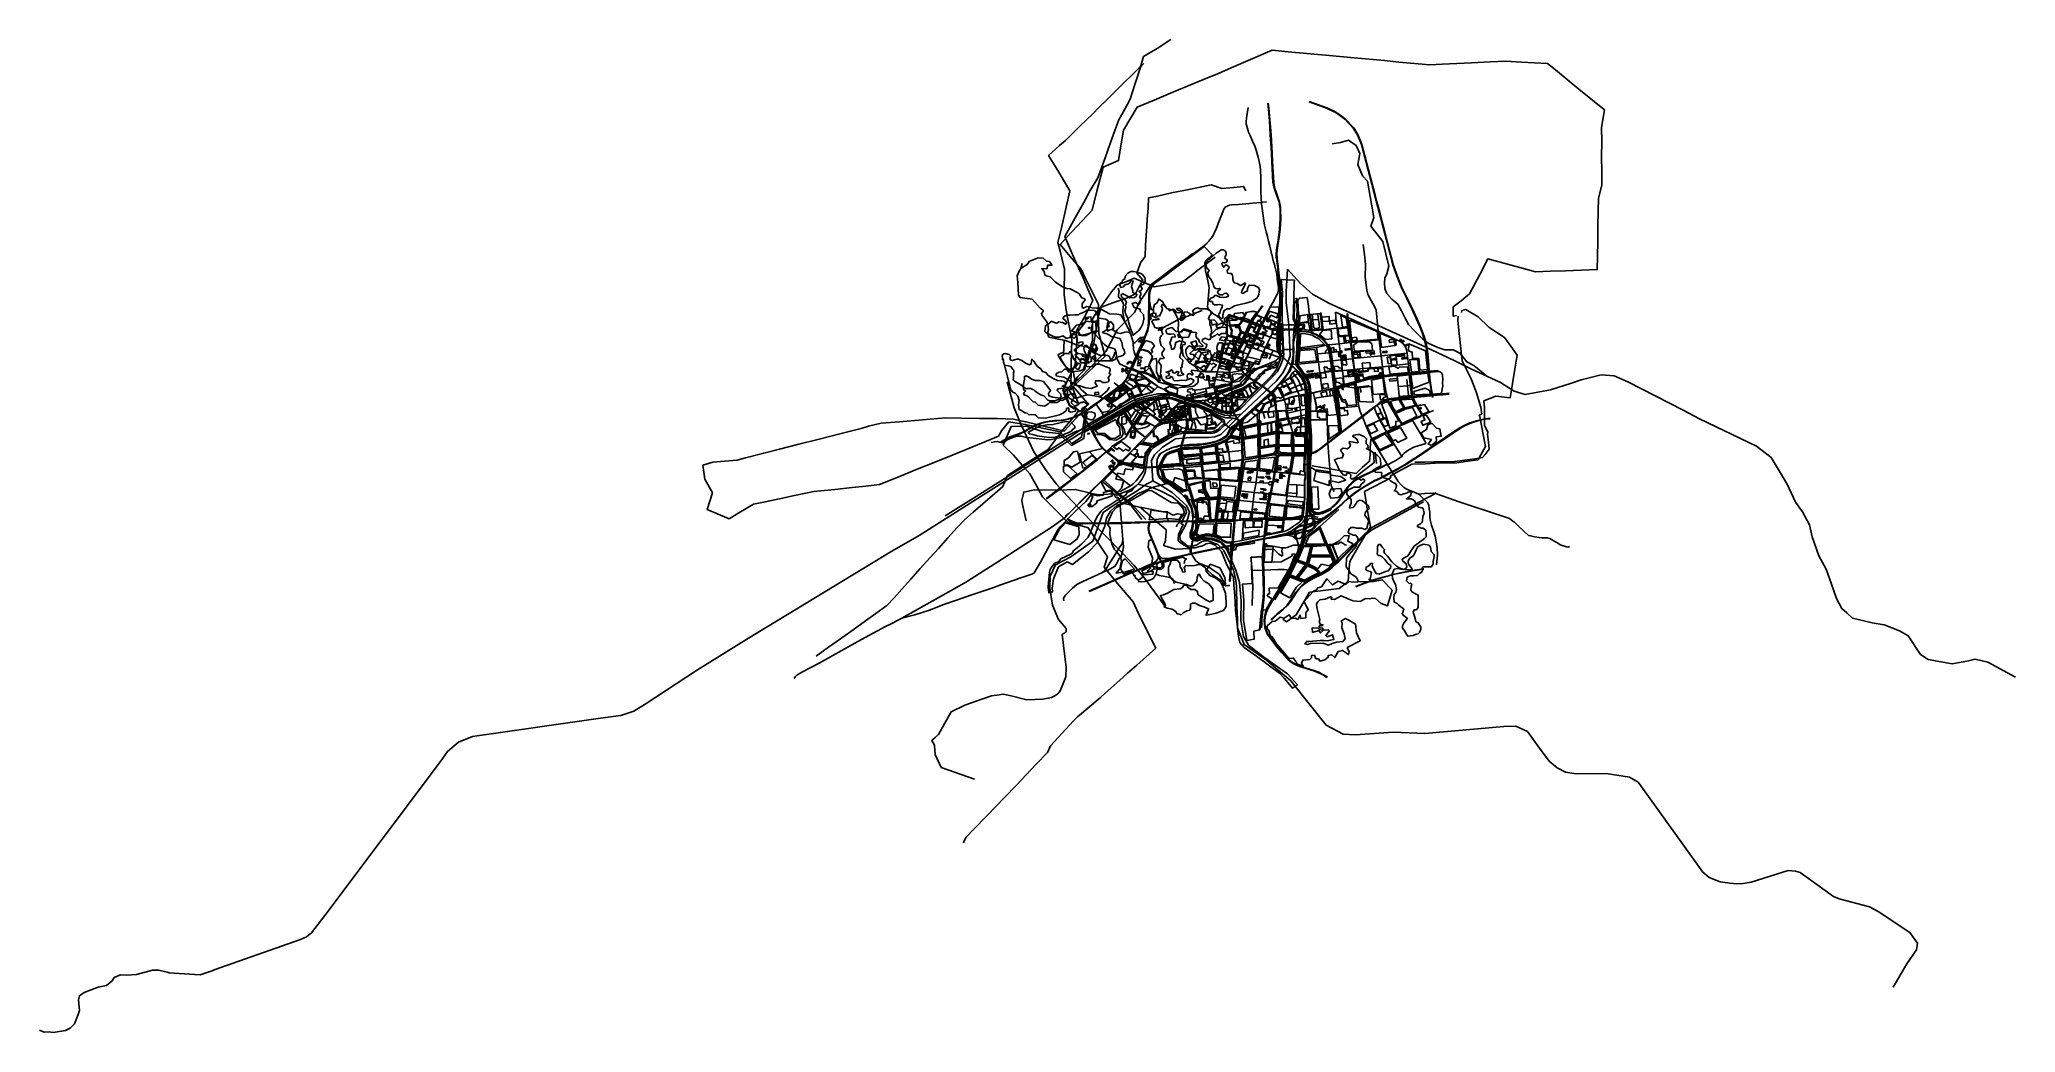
# Model space of a CAD drawing. Header units: metres. Extents: x 120.568 to 120.988, y 29.453 to 29.664.
import ezdxf

# ---------------------------------------------------------------- set-up
doc = ezdxf.new("R2010")
doc.units = ezdxf.units.M
for name, color, linetype in [('BUILDINGS', 5, 'Continuous'), ('DEFAULT', 7, 'Continuous'), ('GREEN_SPACES', 3, 'Continuous'), ('RAILWAYS', 2, 'Continuous'), ('ROADS', 1, 'Continuous'), ('WATER', 4, 'Continuous')]:
    doc.layers.add(name, color=color, linetype=linetype)

msp = doc.modelspace()

# ---------------------------------------------------------------- linework, layer by layer
at = {"layer": 'BUILDINGS'}
for points in [[(120.78943, 29.60338), (120.78956, 29.6035), (120.78962, 29.60345), (120.7895, 29.60332), (120.78943, 29.60338)], [(120.82023, 29.60334), (120.8202, 29.60336), (120.82015, 29.60335), (120.82016, 29.6033), (120.82021, 29.6033), (120.82023, 29.60334)], [(120.82389, 29.60504), (120.82374, 29.60507), (120.82364, 29.60491), (120.82328, 29.60502), (120.8232, 29.6049), (120.82373, 29.6047), (120.82389, 29.60504)], [(120.82988, 29.60371), (120.83029, 29.60356), (120.83024, 29.60347), (120.82984, 29.60362), (120.82988, 29.60371)], [(120.83044, 29.60351), (120.83058, 29.6038), (120.83069, 29.60376), (120.83055, 29.60347), (120.83044, 29.60351)], [(120.83497, 29.60366), (120.83488, 29.60366), (120.83487, 29.60377), (120.83497, 29.60377), (120.83497, 29.60366)], [(120.83503, 29.60317), (120.83495, 29.60317), (120.83494, 29.6034), (120.83502, 29.6034), (120.83503, 29.60317)], [(120.83776, 29.60397), (120.83645, 29.60396), (120.83688, 29.60354), (120.83686, 29.60247), (120.8381, 29.60223), (120.83776, 29.60397)], [(120.79093, 29.60288), (120.79116, 29.60289), (120.79117, 29.60274), (120.79094, 29.60273), (120.79093, 29.60288)], [(120.80208, 29.59985), (120.80202, 29.59973), (120.80155, 29.59989), (120.80161, 29.6), (120.80208, 29.59985)], [(120.80193, 29.59999), (120.80182, 29.60003), (120.8019, 29.6002), (120.80201, 29.60016), (120.80193, 29.59999)], [(120.80195, 29.60069), (120.80237, 29.60072), (120.80238, 29.60062), (120.80196, 29.60059), (120.80195, 29.60069)], [(120.80212, 29.59997), (120.80201, 29.60001), (120.80216, 29.60034), (120.80227, 29.60031), (120.80212, 29.59997)], [(120.82344, 29.59981), (120.82334, 29.59982), (120.82326, 29.59969), (120.82337, 29.59964), (120.82344, 29.59981)], [(120.82404, 29.60002), (120.8248, 29.59975), (120.82472, 29.5996), (120.82394, 29.59984), (120.82404, 29.60002)], [(120.82444, 29.60095), (120.82461, 29.60089), (120.82464, 29.60097), (120.82484, 29.6009), (120.8249, 29.60103), (120.82455, 29.60116), (120.82444, 29.60095)], [(120.8259, 29.59998), (120.82562, 29.60008), (120.82549, 29.59983), (120.82576, 29.59982), (120.8259, 29.59998)], [(120.82778, 29.60005), (120.82773, 29.59994), (120.82733, 29.60008), (120.82738, 29.60019), (120.82778, 29.60005)], [(120.82872, 29.60168), (120.82861, 29.60145), (120.82786, 29.60172), (120.82797, 29.60195), (120.82872, 29.60168)], [(120.82825, 29.60289), (120.82811, 29.60264), (120.82848, 29.6025), (120.8286, 29.60276), (120.82825, 29.60289)], [(120.82897, 29.6022), (120.82888, 29.60201), (120.82851, 29.60214), (120.8286, 29.60234), (120.82897, 29.6022)], [(120.83112, 29.60296), (120.83107, 29.60286), (120.83051, 29.60306), (120.83056, 29.60315), (120.83112, 29.60296)], [(120.84553, 29.60091), (120.8457, 29.59974), (120.84541, 29.59971), (120.84524, 29.60088), (120.84553, 29.60091)], [(120.8458, 29.60003), (120.84626, 29.60009), (120.84633, 29.59969), (120.84587, 29.59963), (120.8458, 29.60003)], [(120.84799, 29.6008), (120.84809, 29.60015), (120.8471, 29.60003), (120.847, 29.60068), (120.84799, 29.6008)], [(120.8549, 29.60024), (120.85592, 29.60034), (120.85599, 29.5998), (120.85497, 29.5997), (120.8549, 29.60024)], [(120.85645, 29.59911), (120.8562, 29.59908), (120.85607, 29.60015), (120.85616, 29.60014), (120.85633, 29.60005), (120.85645, 29.59911)], [(120.85773, 29.60017), (120.85767, 29.60007), (120.85721, 29.60029), (120.85727, 29.60039), (120.85773, 29.60017)], [(120.85785, 29.59971), (120.85766, 29.59984), (120.85795, 29.60014), (120.85813, 29.6), (120.85785, 29.59971)], [(120.85842, 29.59917), (120.85881, 29.59934), (120.85891, 29.59918), (120.85852, 29.599), (120.85842, 29.59917)], [(120.7895, 29.59627), (120.79042, 29.59615), (120.79067, 29.59677), (120.78953, 29.59723), (120.78869, 29.59734), (120.78805, 29.59709), (120.78896, 29.596), (120.7895, 29.59627)], [(120.7993, 29.59509), (120.79911, 29.59514), (120.79924, 29.59546), (120.79942, 29.59541), (120.7993, 29.59509)], [(120.79962, 29.59568), (120.80015, 29.5955), (120.80007, 29.5953), (120.79953, 29.59548), (120.79962, 29.59568)], [(120.80132, 29.59634), (120.80146, 29.59632), (120.80143, 29.59622), (120.8013, 29.59624), (120.80132, 29.59634)], [(120.80199, 29.59512), (120.80186, 29.59469), (120.80131, 29.59481), (120.80144, 29.59524), (120.80199, 29.59512)], [(120.80155, 29.59671), (120.80153, 29.59662), (120.80135, 29.59665), (120.80137, 29.59673), (120.80155, 29.59671)], [(120.80159, 29.59696), (120.80158, 29.59687), (120.80143, 29.59689), (120.80145, 29.59698), (120.80159, 29.59696)], [(120.80201, 29.59534), (120.80145, 29.59543), (120.80157, 29.59601), (120.80213, 29.59592), (120.80201, 29.59534)], [(120.80227, 29.59658), (120.80224, 29.59637), (120.8018, 29.59643), (120.80184, 29.59663), (120.80227, 29.59658)], [(120.81386, 29.59537), (120.81366, 29.5954), (120.81374, 29.59576), (120.81394, 29.59573), (120.81386, 29.59537)], [(120.81519, 29.59745), (120.81513, 29.5974), (120.81519, 29.59734), (120.81525, 29.59741), (120.81519, 29.59745)], [(120.81666, 29.59793), (120.81668, 29.59786), (120.81662, 29.59783), (120.81657, 29.59791), (120.81666, 29.59793)], [(120.81725, 29.59608), (120.81718, 29.59597), (120.81759, 29.59577), (120.81765, 29.59588), (120.81725, 29.59608)], [(120.8199, 29.59535), (120.81984, 29.59523), (120.81908, 29.59551), (120.81914, 29.59563), (120.8199, 29.59535)], [(120.8204, 29.59804), (120.82033, 29.59805), (120.82027, 29.59792), (120.82035, 29.5979), (120.8204, 29.59804)], [(120.82043, 29.5954), (120.82039, 29.59531), (120.82069, 29.59519), (120.82073, 29.59531), (120.82066, 29.59533), (120.82069, 29.59541), (120.82058, 29.59545), (120.82054, 29.59538), (120.82043, 29.5954)], [(120.82116, 29.59469), (120.82111, 29.59456), (120.82046, 29.59477), (120.82051, 29.59491), (120.82116, 29.59469)], [(120.82073, 29.59577), (120.82069, 29.5957), (120.82094, 29.59561), (120.82098, 29.59572), (120.82073, 29.59577)], [(120.82076, 29.59505), (120.82073, 29.595), (120.82127, 29.59481), (120.82145, 29.59522), (120.82101, 29.59535), (120.82095, 29.59521), (120.82126, 29.59513), (120.82116, 29.59495), (120.82076, 29.59505)], [(120.82345, 29.596), (120.82324, 29.59556), (120.8237, 29.59539), (120.82397, 29.59585), (120.82345, 29.596)], [(120.83226, 29.59755), (120.83218, 29.59754), (120.83219, 29.5974), (120.83227, 29.5974), (120.83226, 29.59755)], [(120.84452, 29.59672), (120.84421, 29.59669), (120.84413, 29.59744), (120.84444, 29.59747), (120.84452, 29.59672)], [(120.8449, 29.59757), (120.84468, 29.59755), (120.84463, 29.5979), (120.84485, 29.59792), (120.8449, 29.59757)], [(120.8455, 29.59687), (120.84553, 29.5967), (120.84478, 29.59662), (120.84476, 29.59679), (120.8455, 29.59687)], [(120.84479, 29.59653), (120.84553, 29.59661), (120.84555, 29.59647), (120.84481, 29.59639), (120.84479, 29.59653)], [(120.84572, 29.59648), (120.84557, 29.59646), (120.84551, 29.59693), (120.84567, 29.59695), (120.84572, 29.59648)], [(120.84657, 29.59839), (120.8466, 29.59817), (120.84556, 29.59807), (120.84553, 29.59828), (120.84657, 29.59839)], [(120.84739, 29.59749), (120.84815, 29.59757), (120.84821, 29.5972), (120.84745, 29.59711), (120.84739, 29.59749)], [(120.84877, 29.59652), (120.84836, 29.59648), (120.84827, 29.59715), (120.84869, 29.59719), (120.84877, 29.59652)], [(120.84999, 29.59775), (120.85097, 29.59785), (120.85101, 29.59751), (120.85004, 29.59741), (120.84999, 29.59775)], [(120.85109, 29.59701), (120.85093, 29.59699), (120.85088, 29.59737), (120.85104, 29.59739), (120.85109, 29.59701)], [(120.85172, 29.59793), (120.85177, 29.59756), (120.8511, 29.59748), (120.85105, 29.59786), (120.85172, 29.59793)], [(120.85118, 29.59738), (120.85178, 29.59744), (120.85181, 29.59725), (120.8512, 29.59719), (120.85118, 29.59738)], [(120.85357, 29.59776), (120.85441, 29.59784), (120.85445, 29.59756), (120.8536, 29.59747), (120.85357, 29.59776)], [(120.85534, 29.59522), (120.85472, 29.59516), (120.85454, 29.59653), (120.85516, 29.59659), (120.85534, 29.59522)], [(120.85532, 29.59617), (120.85579, 29.59622), (120.85582, 29.59599), (120.85535, 29.59594), (120.85532, 29.59617)], [(120.85599, 29.59625), (120.85646, 29.59629), (120.85649, 29.59607), (120.85602, 29.59602), (120.85599, 29.59625)], [(120.85646, 29.59694), (120.85744, 29.59704), (120.85747, 29.59681), (120.85649, 29.59672), (120.85646, 29.59694)], [(120.85756, 29.59706), (120.8582, 29.59712), (120.85823, 29.59687), (120.85759, 29.59681), (120.85756, 29.59706)], [(120.85761, 29.59643), (120.85861, 29.59654), (120.85866, 29.59625), (120.85766, 29.59614), (120.85761, 29.59643)], [(120.78818, 29.59451), (120.78813, 29.59447), (120.78808, 29.59451), (120.78813, 29.59456), (120.78818, 29.59451)], [(120.79815, 29.5938), (120.79802, 29.59381), (120.79805, 29.59415), (120.79818, 29.59414), (120.79815, 29.5938)], [(120.79815, 29.59376), (120.79813, 29.59347), (120.79803, 29.59347), (120.79805, 29.59377), (120.79815, 29.59376)], [(120.79831, 29.59349), (120.79821, 29.59349), (120.79823, 29.59371), (120.79833, 29.5937), (120.79831, 29.59349)], [(120.79851, 29.59066), (120.79831, 29.59047), (120.79829, 29.59045), (120.79826, 29.59046), (120.79823, 29.59038), (120.79835, 29.59035), (120.79834, 29.59032), (120.79858, 29.59026), (120.79859, 29.59028), (120.79886, 29.59021), (120.7989, 29.59033), (120.79851, 29.59066)], [(120.79835, 29.59372), (120.79824, 29.59373), (120.79826, 29.59408), (120.79837, 29.59408), (120.79835, 29.59372)], [(120.79894, 29.59407), (120.79881, 29.59354), (120.79869, 29.59357), (120.79882, 29.5941), (120.79894, 29.59407)], [(120.79931, 29.5931), (120.79927, 29.59303), (120.79887, 29.59322), (120.79891, 29.59329), (120.79931, 29.5931)], [(120.79931, 29.59407), (120.79925, 29.59398), (120.79894, 29.59411), (120.79899, 29.59421), (120.79931, 29.59407)], [(120.79926, 29.59355), (120.79913, 29.59359), (120.79922, 29.59379), (120.79935, 29.59374), (120.79926, 29.59355)], [(120.80277, 29.59419), (120.80274, 29.59406), (120.80205, 29.59418), (120.80208, 29.59431), (120.80277, 29.59419)], [(120.81502, 29.59227), (120.81503, 29.59234), (120.81519, 29.59234), (120.81518, 29.59226), (120.81502, 29.59227)], [(120.81636, 29.59202), (120.81655, 29.59202), (120.81656, 29.59248), (120.81636, 29.59248), (120.81636, 29.59202)], [(120.8175, 29.59093), (120.81691, 29.59085), (120.81696, 29.59062), (120.81718, 29.59062), (120.81718, 29.59039), (120.81754, 29.5904), (120.8175, 29.59093)], [(120.81787, 29.59216), (120.81741, 29.59229), (120.81732, 29.59198), (120.81776, 29.59181), (120.81787, 29.59216)], [(120.81926, 29.59471), (120.81923, 29.59454), (120.81884, 29.5946), (120.81889, 29.59477), (120.81926, 29.59471)], [(120.81979, 29.59174), (120.81934, 29.59184), (120.8193, 29.59162), (120.81973, 29.59156), (120.81979, 29.59174)], [(120.82095, 29.59421), (120.82089, 29.59407), (120.82015, 29.59432), (120.82021, 29.59446), (120.82095, 29.59421)], [(120.82106, 29.59447), (120.82101, 29.59435), (120.82034, 29.59457), (120.82039, 29.59469), (120.82106, 29.59447)], [(120.82088, 29.59396), (120.82082, 29.59382), (120.82044, 29.59394), (120.82049, 29.59407), (120.82088, 29.59396)], [(120.82346, 29.59305), (120.8229, 29.59296), (120.8228, 29.59307), (120.82153, 29.59285), (120.82174, 29.59182), (120.82146, 29.59177), (120.82156, 29.59116), (120.82308, 29.59147), (120.82401, 29.59251), (120.82346, 29.59305)], [(120.82331, 29.59097), (120.82339, 29.59097), (120.82339, 29.59104), (120.82334, 29.59106), (120.82331, 29.59097)], [(120.82396, 29.59425), (120.82396, 29.594), (120.82408, 29.594), (120.82408, 29.59411), (120.8242, 29.59411), (120.8242, 29.59425), (120.82396, 29.59425)], [(120.83746, 29.59356), (120.83795, 29.59362), (120.83798, 29.59342), (120.83749, 29.59336), (120.83746, 29.59356)], [(120.83762, 29.59283), (120.83875, 29.59295), (120.83877, 29.59282), (120.83763, 29.5927), (120.83762, 29.59283)], [(120.83769, 29.59259), (120.83879, 29.59271), (120.83883, 29.59247), (120.83772, 29.59234), (120.83769, 29.59259)], [(120.83772, 29.59223), (120.83881, 29.59234), (120.83883, 29.59223), (120.83774, 29.59212), (120.83772, 29.59223)], [(120.83818, 29.59368), (120.83871, 29.59374), (120.83874, 29.59352), (120.83821, 29.59346), (120.83818, 29.59368)], [(120.83911, 29.59296), (120.83968, 29.59302), (120.83971, 29.59282), (120.83914, 29.59276), (120.83911, 29.59296)], [(120.83917, 29.59269), (120.83967, 29.59274), (120.8397, 29.59248), (120.8392, 29.59244), (120.83917, 29.59269)], [(120.83923, 29.59234), (120.84012, 29.59243), (120.84015, 29.59221), (120.83926, 29.59211), (120.83923, 29.59234)], [(120.83979, 29.59276), (120.84008, 29.59278), (120.84011, 29.59255), (120.83982, 29.59252), (120.83979, 29.59276)], [(120.8454, 29.59251), (120.84562, 29.59253), (120.84563, 29.59245), (120.84541, 29.59243), (120.8454, 29.59251)], [(120.84564, 29.59253), (120.84594, 29.59257), (120.84595, 29.59248), (120.84565, 29.59245), (120.84564, 29.59253)], [(120.84616, 29.59365), (120.84705, 29.59375), (120.84708, 29.59354), (120.84619, 29.59344), (120.84616, 29.59365)], [(120.84711, 29.59342), (120.84716, 29.593), (120.84631, 29.59291), (120.84626, 29.59333), (120.84711, 29.59342)], [(120.84718, 29.59287), (120.84722, 29.59255), (120.84637, 29.59247), (120.84633, 29.59279), (120.84718, 29.59287)], [(120.84786, 29.59385), (120.84847, 29.59391), (120.84851, 29.59356), (120.8479, 29.5935), (120.84786, 29.59385)], [(120.848, 29.59287), (120.84854, 29.59293), (120.84857, 29.59269), (120.84804, 29.59263), (120.848, 29.59287)], [(120.84838, 29.59181), (120.84814, 29.59179), (120.84812, 29.59201), (120.84836, 29.59204), (120.84838, 29.59181)], [(120.84862, 29.59359), (120.84922, 29.59365), (120.84925, 29.59344), (120.84865, 29.59338), (120.84862, 29.59359)], [(120.8487, 29.59294), (120.84929, 29.59302), (120.84933, 29.59278), (120.84874, 29.5927), (120.8487, 29.59294)], [(120.85174, 29.59416), (120.85252, 29.59423), (120.8526, 29.59358), (120.85181, 29.59351), (120.85174, 29.59416)], [(120.85268, 29.59424), (120.85317, 29.59429), (120.85319, 29.59414), (120.8527, 29.59409), (120.85268, 29.59424)], [(120.85284, 29.59321), (120.85334, 29.59326), (120.85336, 29.59306), (120.85287, 29.59301), (120.85284, 29.59321)], [(120.85501, 29.59191), (120.85656, 29.59204), (120.85661, 29.59161), (120.85506, 29.59147), (120.85501, 29.59191)], [(120.79224, 29.58905), (120.79305, 29.5891), (120.79309, 29.58868), (120.79227, 29.58862), (120.79224, 29.58905)], [(120.795, 29.58767), (120.79551, 29.58755), (120.79546, 29.58737), (120.79496, 29.58748), (120.79497, 29.58752), (120.79489, 29.58754), (120.79491, 29.58765), (120.79499, 29.58763), (120.795, 29.58767)], [(120.79575, 29.58792), (120.79569, 29.58775), (120.79518, 29.58786), (120.79518, 29.58789), (120.79511, 29.58791), (120.79515, 29.58803), (120.79523, 29.58801), (120.79523, 29.58804), (120.79575, 29.58792)], [(120.79568, 29.58751), (120.79562, 29.58734), (120.79604, 29.58723), (120.79606, 29.58727), (120.79613, 29.58724), (120.79617, 29.58736), (120.79604, 29.58739), (120.79606, 29.58743), (120.79568, 29.58751)], [(120.7958, 29.5879), (120.79576, 29.58774), (120.79638, 29.58758), (120.79642, 29.58769), (120.79635, 29.58771), (120.79637, 29.58779), (120.7958, 29.5879)], [(120.79745, 29.58973), (120.79765, 29.58968), (120.79762, 29.58959), (120.79743, 29.58964), (120.79745, 29.58973)], [(120.79797, 29.59023), (120.79801, 29.59021), (120.79804, 29.59028), (120.79921, 29.58997), (120.79919, 29.58993), (120.79923, 29.58993), (120.7992, 29.58982), (120.79907, 29.58986), (120.79908, 29.58989), (120.7985, 29.59003), (120.79842, 29.58982), (120.79902, 29.58965), (120.79901, 29.58963), (120.79904, 29.58962), (120.799, 29.58952), (120.7989, 29.58955), (120.7989, 29.58957), (120.79839, 29.58972), (120.79831, 29.58951), (120.79881, 29.58938), (120.7988, 29.58935), (120.79884, 29.58934), (120.7988, 29.58925), (120.79869, 29.58927), (120.7987, 29.5893), (120.79817, 29.58945), (120.79814, 29.58944), (120.79811, 29.58944), (120.7981, 29.58938), (120.79802, 29.58938), (120.79794, 29.58936), (120.7979, 29.58932), (120.79785, 29.58926), (120.79777, 29.58929), (120.79776, 29.58926), (120.79771, 29.58924), (120.79762, 29.58926), (120.79769, 29.58945), (120.79772, 29.58944), (120.79777, 29.58956), (120.79774, 29.58957), (120.79776, 29.58964), (120.79822, 29.58952), (120.7983, 29.58974), (120.79777, 29.58989), (120.79777, 29.58986), (120.79764, 29.58989), (120.79768, 29.59), (120.79773, 29.58998), (120.79774, 29.59001), (120.79834, 29.58984), (120.7984, 29.59), (120.79798, 29.59011), (120.79798, 29.59014), (120.79794, 29.59014), (120.79797, 29.59023)], [(120.79778, 29.58895), (120.79768, 29.58893), (120.79772, 29.58883), (120.79777, 29.58875), (120.79783, 29.58869), (120.79793, 29.58862), (120.79802, 29.58858), (120.79808, 29.58862), (120.79805, 29.58864), (120.79807, 29.58867), (120.798, 29.58869), (120.79793, 29.58874), (120.79784, 29.58882), (120.79781, 29.58888), (120.79778, 29.58895)], [(120.79958, 29.58878), (120.79985, 29.58887), (120.80003, 29.58869), (120.80001, 29.58854), (120.80018, 29.5886), (120.80024, 29.58849), (120.80026, 29.58843), (120.80026, 29.58836), (120.80013, 29.58823), (120.79989, 29.58815), (120.79977, 29.58816), (120.79971, 29.58816), (120.79964, 29.58822), (120.79956, 29.58831), (120.79967, 29.58847), (120.79957, 29.58854), (120.79958, 29.58878)], [(120.80272, 29.58632), (120.80254, 29.58613), (120.80219, 29.58638), (120.80238, 29.58657), (120.80272, 29.58632)], [(120.80351, 29.58659), (120.80344, 29.58652), (120.80316, 29.58671), (120.80322, 29.58678), (120.80351, 29.58659)], [(120.8033, 29.58696), (120.8037, 29.58705), (120.80373, 29.58694), (120.80333, 29.58686), (120.8033, 29.58696)], [(120.8128, 29.58792), (120.81266, 29.58792), (120.81265, 29.58789), (120.81265, 29.58786), (120.8128, 29.58786), (120.8128, 29.58788), (120.8128, 29.58792)], [(120.81575, 29.58817), (120.81663, 29.58844), (120.81669, 29.58844), (120.81677, 29.5884), (120.81701, 29.5878), (120.81641, 29.5876), (120.81634, 29.58772), (120.81682, 29.58786), (120.81665, 29.58829), (120.81581, 29.58801), (120.81575, 29.58817)], [(120.81686, 29.58879), (120.81686, 29.5888), (120.81684, 29.58883), (120.81697, 29.58887), (120.81698, 29.58884), (120.81699, 29.58882), (120.81686, 29.58879)], [(120.81789, 29.5888), (120.81697, 29.58851), (120.81717, 29.58788), (120.81773, 29.58805), (120.81807, 29.58829), (120.81789, 29.5888)], [(120.818, 29.58974), (120.8179, 29.58971), (120.81803, 29.58935), (120.81828, 29.58941), (120.81824, 29.58964), (120.81807, 29.58962), (120.818, 29.58974)], [(120.81853, 29.58934), (120.81813, 29.58922), (120.81827, 29.58881), (120.81842, 29.58867), (120.81878, 29.58897), (120.81853, 29.58934)], [(120.81891, 29.58767), (120.8186, 29.58768), (120.81861, 29.58746), (120.81893, 29.58744), (120.81891, 29.58767)], [(120.81949, 29.59043), (120.81979, 29.59051), (120.81983, 29.5904), (120.81952, 29.59032), (120.81949, 29.59043)], [(120.82005, 29.58821), (120.82, 29.58817), (120.82, 29.58814), (120.82006, 29.58815), (120.82005, 29.58821)], [(120.82018, 29.58769), (120.82097, 29.58771), (120.82097, 29.58758), (120.82018, 29.58757), (120.82018, 29.58769)], [(120.82099, 29.58676), (120.82066, 29.58677), (120.82065, 29.58644), (120.82099, 29.58676)], [(120.82157, 29.58828), (120.8218, 29.58828), (120.82181, 29.58815), (120.82158, 29.58815), (120.82157, 29.58828)], [(120.82232, 29.58928), (120.82231, 29.58914), (120.8234, 29.58918), (120.82337, 29.58941), (120.82232, 29.58928)], [(120.823, 29.58863), (120.823, 29.58844), (120.82365, 29.58843), (120.82361, 29.58862), (120.823, 29.58863)], [(120.84491, 29.58965), (120.84486, 29.59001), (120.84509, 29.59004), (120.84515, 29.58968), (120.84491, 29.58965)], [(120.8599, 29.58763), (120.85734, 29.58747), (120.85825, 29.5858), (120.86047, 29.58628), (120.8599, 29.58763)], [(120.80133, 29.58589), (120.80145, 29.58581), (120.80137, 29.58572), (120.80126, 29.58579), (120.80133, 29.58589)], [(120.80288, 29.58593), (120.80274, 29.58604), (120.80292, 29.58621), (120.80305, 29.58611), (120.80288, 29.58593)], [(120.81093, 29.5851), (120.81098, 29.58472), (120.81145, 29.58467), (120.81142, 29.58495), (120.81127, 29.58494), (120.81124, 29.58512), (120.81093, 29.5851)], [(120.81123, 29.58428), (120.81128, 29.58385), (120.81155, 29.58387), (120.81149, 29.58431), (120.81123, 29.58428)], [(120.82762, 29.58247), (120.82758, 29.58299), (120.82727, 29.58293), (120.82727, 29.58237), (120.82762, 29.58247)], [(120.83529, 29.58254), (120.83591, 29.58267), (120.83594, 29.58256), (120.83532, 29.58243), (120.83529, 29.58254)], [(120.79072, 29.58035), (120.79107, 29.58039), (120.79109, 29.58023), (120.79074, 29.58019), (120.79072, 29.58035)], [(120.82233, 29.58136), (120.82156, 29.58049), (120.82133, 29.57991), (120.82309, 29.57964), (120.82324, 29.5809), (120.82233, 29.58136)], [(120.83148, 29.58165), (120.83172, 29.5817), (120.83176, 29.58155), (120.83153, 29.5815), (120.83148, 29.58165)], [(120.83469, 29.58068), (120.83516, 29.58067), (120.83516, 29.58056), (120.83469, 29.58057), (120.83469, 29.58068)], [(120.8357, 29.58019), (120.83569, 29.57998), (120.83483, 29.58003), (120.83485, 29.58024), (120.8357, 29.58019)], [(120.83525, 29.58106), (120.83525, 29.58096), (120.83487, 29.58097), (120.83487, 29.58107), (120.83525, 29.58106)], [(120.8349, 29.58128), (120.83525, 29.58128), (120.83525, 29.58113), (120.8349, 29.58114), (120.8349, 29.58128)], [(120.83567, 29.5799), (120.83567, 29.57975), (120.83505, 29.57976), (120.83506, 29.57992), (120.83567, 29.5799)], [(120.83525, 29.58166), (120.83582, 29.58175), (120.83584, 29.58165), (120.83527, 29.58155), (120.83525, 29.58166)], [(120.83629, 29.57988), (120.83628, 29.57973), (120.83586, 29.57974), (120.83587, 29.57989), (120.83629, 29.57988)], [(120.83692, 29.57987), (120.83692, 29.57971), (120.83648, 29.57971), (120.83648, 29.57988), (120.83692, 29.57987)], [(120.79522, 29.57643), (120.79505, 29.57657), (120.79552, 29.57702), (120.79569, 29.57689), (120.79522, 29.57643)], [(120.79643, 29.57665), (120.79634, 29.57656), (120.79563, 29.57709), (120.79571, 29.57718), (120.79643, 29.57665)], [(120.7958, 29.57425), (120.79567, 29.57435), (120.79601, 29.57469), (120.79615, 29.57459), (120.7958, 29.57425)], [(120.79597, 29.574), (120.79607, 29.5741), (120.79615, 29.57404), (120.79605, 29.57394), (120.79597, 29.574)], [(120.79667, 29.57396), (120.79655, 29.57384), (120.79616, 29.57413), (120.79628, 29.57425), (120.79667, 29.57396)], [(120.79624, 29.57372), (120.79642, 29.5739), (120.79654, 29.57381), (120.79636, 29.57363), (120.79624, 29.57372)], [(120.81476, 29.57505), (120.81186, 29.57473), (120.81183, 29.57395), (120.81477, 29.57418), (120.81476, 29.57505)], [(120.83462, 29.57559), (120.83405, 29.57198), (120.83589, 29.57171), (120.83599, 29.57237), (120.83678, 29.57227), (120.83685, 29.57555), (120.83462, 29.57559)], [(120.7953, 29.57312), (120.7952, 29.5732), (120.79547, 29.57346), (120.79556, 29.57338), (120.7953, 29.57312)], [(120.79569, 29.57344), (120.79559, 29.57352), (120.79568, 29.5736), (120.79578, 29.57353), (120.79569, 29.57344)], [(120.79634, 29.57338), (120.79627, 29.57332), (120.79604, 29.57349), (120.79611, 29.57355), (120.79634, 29.57338)], [(120.82474, 29.57221), (120.82536, 29.57214), (120.82532, 29.57185), (120.8247, 29.57193), (120.82474, 29.57221)], [(120.82493, 29.57082), (120.82547, 29.57078), (120.82542, 29.57034), (120.82489, 29.57038), (120.82493, 29.57082)], [(120.82495, 29.57106), (120.8255, 29.57102), (120.82549, 29.57085), (120.82493, 29.57089), (120.82495, 29.57106)], [(120.82519, 29.57248), (120.82544, 29.57245), (120.82542, 29.57224), (120.82517, 29.57226), (120.82519, 29.57248)], [(120.82551, 29.57224), (120.82593, 29.5722), (120.8259, 29.57201), (120.82548, 29.57205), (120.82551, 29.57224)], [(120.82558, 29.57253), (120.82597, 29.5725), (120.82595, 29.57232), (120.82556, 29.57235), (120.82558, 29.57253)], [(120.82708, 29.57111), (120.82824, 29.571), (120.82822, 29.57084), (120.82706, 29.57095), (120.82708, 29.57111)], [(120.82746, 29.57022), (120.82812, 29.57019), (120.82811, 29.57003), (120.82745, 29.57006), (120.82746, 29.57022)], [(120.82872, 29.57128), (120.82951, 29.57121), (120.82948, 29.57099), (120.82869, 29.57105), (120.82872, 29.57128)], [(120.82881, 29.572), (120.82949, 29.57192), (120.82945, 29.57165), (120.82877, 29.57172), (120.82881, 29.572)], [(120.82907, 29.57087), (120.82966, 29.57081), (120.82964, 29.57065), (120.82905, 29.5707), (120.82907, 29.57087)], [(120.83129, 29.57007), (120.83126, 29.56995), (120.83061, 29.57008), (120.83064, 29.57019), (120.83129, 29.57007)], [(120.83077, 29.57059), (120.83136, 29.57048), (120.83131, 29.57028), (120.83072, 29.57039), (120.83077, 29.57059)], [(120.83121, 29.57276), (120.83187, 29.57268), (120.83184, 29.57251), (120.83118, 29.57259), (120.83121, 29.57276)], [(120.83192, 29.57345), (120.83187, 29.57309), (120.83123, 29.57316), (120.83128, 29.57351), (120.83192, 29.57345)], [(120.83126, 29.57308), (120.83156, 29.57305), (120.83154, 29.57291), (120.83124, 29.57294), (120.83126, 29.57308)], [(120.83212, 29.5709), (120.8321, 29.57076), (120.83158, 29.57081), (120.8316, 29.57096), (120.83212, 29.5709)], [(120.83162, 29.57305), (120.83191, 29.57303), (120.83188, 29.57286), (120.8316, 29.57288), (120.83162, 29.57305)], [(120.83162, 29.57105), (120.83164, 29.57121), (120.83217, 29.57115), (120.83214, 29.57099), (120.83162, 29.57105)], [(120.83167, 29.57151), (120.83219, 29.57146), (120.83216, 29.57124), (120.83164, 29.57129), (120.83167, 29.57151)], [(120.83219, 29.57157), (120.83167, 29.57163), (120.8317, 29.57185), (120.83222, 29.57179), (120.83219, 29.57157)], [(120.83273, 29.57131), (120.83272, 29.57118), (120.83227, 29.57122), (120.83229, 29.57135), (120.83273, 29.57131)], [(120.83239, 29.57323), (120.83311, 29.57315), (120.83309, 29.57298), (120.83236, 29.57306), (120.83239, 29.57323)], [(120.83277, 29.57233), (120.83295, 29.57231), (120.83293, 29.57219), (120.83275, 29.57221), (120.83277, 29.57233)], [(120.83303, 29.57195), (120.83296, 29.57195), (120.83302, 29.57245), (120.83309, 29.57244), (120.83303, 29.57195)], [(120.83337, 29.57207), (120.8333, 29.57208), (120.83336, 29.57243), (120.83342, 29.57242), (120.83337, 29.57207)], [(120.83331, 29.57198), (120.83367, 29.57194), (120.83366, 29.57188), (120.8333, 29.57192), (120.83331, 29.57198)], [(120.8337, 29.5727), (120.83369, 29.57263), (120.83338, 29.57267), (120.83339, 29.57274), (120.8337, 29.5727)], [(120.81967, 29.56625), (120.82024, 29.5662), (120.82022, 29.5661), (120.81966, 29.56615), (120.81967, 29.56625)], [(120.82474, 29.56712), (120.82471, 29.5669), (120.82354, 29.56701), (120.82357, 29.56723), (120.82474, 29.56712)], [(120.82365, 29.56757), (120.82479, 29.56745), (120.82476, 29.56723), (120.82362, 29.56734), (120.82365, 29.56757)], [(120.82404, 29.56682), (120.82465, 29.56677), (120.82463, 29.56655), (120.82401, 29.56661), (120.82404, 29.56682)], [(120.82875, 29.56637), (120.82873, 29.56621), (120.82743, 29.56635), (120.82745, 29.56651), (120.82875, 29.56637)], [(120.82825, 29.56781), (120.82823, 29.56762), (120.82756, 29.56769), (120.82759, 29.56788), (120.82825, 29.56781)], [(120.82808, 29.56855), (120.82807, 29.56847), (120.8276, 29.56851), (120.82761, 29.5686), (120.82808, 29.56855)], [(120.82868, 29.56849), (120.82866, 29.56825), (120.82814, 29.56829), (120.82817, 29.56853), (120.82868, 29.56849)], [(120.82874, 29.56669), (120.82872, 29.56652), (120.82815, 29.56658), (120.82817, 29.56675), (120.82874, 29.56669)], [(120.82881, 29.56706), (120.82879, 29.56682), (120.82819, 29.56687), (120.82821, 29.56711), (120.82881, 29.56706)], [(120.82884, 29.56737), (120.82882, 29.56723), (120.82825, 29.56727), (120.82826, 29.56741), (120.82884, 29.56737)], [(120.7915, 29.565), (120.79124, 29.56482), (120.7909, 29.56519), (120.79117, 29.56537), (120.7915, 29.565)], [(120.81911, 29.56391), (120.81861, 29.56395), (120.81866, 29.56443), (120.81916, 29.56439), (120.81911, 29.56391)], [(120.81995, 29.56402), (120.81993, 29.56389), (120.81919, 29.56397), (120.8192, 29.5641), (120.81995, 29.56402)], [(120.82616, 29.56172), (120.8261, 29.56038), (120.82784, 29.56038), (120.82791, 29.56175), (120.82616, 29.56172)], [(120.82676, 29.56419), (120.82675, 29.56405), (120.82612, 29.56411), (120.82614, 29.56425), (120.82676, 29.56419)], [(120.82885, 29.55913), (120.82955, 29.5592), (120.82958, 29.55894), (120.82888, 29.55887), (120.82885, 29.55913)], [(120.83121, 29.56056), (120.83209, 29.56054), (120.83208, 29.56027), (120.8312, 29.56029), (120.83121, 29.56056)], [(120.82861, 29.55685), (120.82887, 29.55683), (120.82886, 29.55665), (120.8286, 29.55667), (120.82861, 29.55685)], [(120.8009, 29.55004), (120.80081, 29.54997), (120.80071, 29.55007), (120.8008, 29.55014), (120.8009, 29.55004)]]:
    msp.add_lwpolyline(points, dxfattribs=at)
at = {"layer": 'DEFAULT'}
for points in [[(120.80843, 29.66414), (120.80551, 29.66226), (120.80265, 29.66051), (120.80192, 29.65805), (120.80131, 29.6563), (120.80077, 29.65456), (120.79976, 29.65144), (120.79867, 29.64936), (120.79735, 29.64703), (120.79651, 29.64482), (120.79551, 29.64204), (120.79447, 29.63898), (120.79365, 29.63688), (120.79288, 29.63473), (120.7913, 29.63199), (120.78993, 29.62948), (120.7891, 29.628), (120.78736, 29.62491), (120.78584, 29.62223), (120.78622, 29.62138), (120.78795, 29.61739), (120.78876, 29.61559), (120.78974, 29.61343), (120.79081, 29.61089), (120.79182, 29.6086), (120.7907, 29.60633), (120.78991, 29.60488), (120.78839, 29.60218), (120.78842, 29.59968), (120.7881, 29.59502), (120.78757, 29.5939), (120.78694, 29.59258), (120.78545, 29.58948), (120.78622, 29.58848), (120.7865, 29.58807), (120.78858, 29.58679)], [(120.78872, 29.58681), (120.78831, 29.58795), (120.78716, 29.59104), (120.78719, 29.59328), (120.78722, 29.59526), (120.78726, 29.59761), (120.78735, 29.6004), (120.78693, 29.60253), (120.78641, 29.60501), (120.78616, 29.60666), (120.78597, 29.60811), (120.78572, 29.60988), (120.78575, 29.61211), (120.78577, 29.61341), (120.78578, 29.61526), (120.7852, 29.61762), (120.78485, 29.61911), (120.78441, 29.62096), (120.78515, 29.62406), (120.78585, 29.62721), (120.78695, 29.63193), (120.7858, 29.63384), (120.78456, 29.63592), (120.78343, 29.63779), (120.7824, 29.63947), (120.78474, 29.64158), (120.78599, 29.64269), (120.78738, 29.64402), (120.78916, 29.6458), (120.79174, 29.6483), (120.79322, 29.64982), (120.79464, 29.65118), (120.79794, 29.6544), (120.80068, 29.65711), (120.80173, 29.65814), (120.80225, 29.65862), (120.80267, 29.65907)], [(120.79074, 29.58662), (120.7906, 29.58685), (120.78932, 29.58836), (120.78762, 29.59031), (120.78944, 29.592), (120.79094, 29.59341), (120.79447, 29.59679), (120.79389, 29.59881), (120.79309, 29.60157), (120.79304, 29.60439), (120.79304, 29.6078), (120.79208, 29.60974), (120.79023, 29.61344), (120.78932, 29.61528), (120.78739, 29.61753), (120.7849, 29.62054), (120.78638, 29.62216), (120.78844, 29.62434), (120.79167, 29.62781), (120.79271, 29.63186), (120.79406, 29.637), (120.79733, 29.63838), (120.79789, 29.64198), (120.79838, 29.64485), (120.80128, 29.64976), (120.8049, 29.65127), (120.80887, 29.65293), (120.81335, 29.65481), (120.81623, 29.65597), (120.81862, 29.65694), (120.82131, 29.65814), (120.83001, 29.66187), (120.83341, 29.66154), (120.84218, 29.66074), (120.8475, 29.66024), (120.85394, 29.65966), (120.85702, 29.65936), (120.86362, 29.65876), (120.86621, 29.65889), (120.87248, 29.65921), (120.87647, 29.65941), (120.87975, 29.65955), (120.88314, 29.65934), (120.88862, 29.65905), (120.89034, 29.65767), (120.89283, 29.65566), (120.89529, 29.6536), (120.90076, 29.6492), (120.90016, 29.64542), (120.90019, 29.64237), (120.90014, 29.63916), (120.90019, 29.63605), (120.90019, 29.63322), (120.89951, 29.63035), (120.89942, 29.62771), (120.89935, 29.62437), (120.89934, 29.62118), (120.89931, 29.61805), (120.89925, 29.61521), (120.89588, 29.61507), (120.89251, 29.61494), (120.88925, 29.61484), (120.88607, 29.61472), (120.88352, 29.6154), (120.88014, 29.61633), (120.87592, 29.61747), (120.87422, 29.61414), (120.87206, 29.61005), (120.87026, 29.60855), (120.86859, 29.60724), (120.86857, 29.60528), (120.86926, 29.60541)], [(120.87571, 29.59249), (120.87294, 29.59478), (120.87146, 29.59556), (120.87001, 29.59745), (120.86856, 29.59811), (120.86681, 29.59815), (120.86529, 29.5986), (120.86327, 29.59952), (120.86205, 29.60045), (120.8603, 29.6022), (120.85906, 29.60353), (120.85841, 29.60473), (120.85755, 29.60645), (120.85681, 29.60786), (120.8555, 29.60889), (120.85445, 29.61008), (120.85399, 29.61116), (120.85391, 29.61234), (120.85403, 29.61337), (120.85442, 29.61428), (120.85485, 29.61596), (120.8536, 29.6212), (120.85104, 29.62446), (120.8517, 29.62626), (120.85116, 29.62913), (120.85031, 29.634), (120.84927, 29.63517), (120.84824, 29.63756), (120.84866, 29.63988), (120.8479, 29.64159), (120.84626, 29.64273), (120.8446, 29.64227), (120.8428, 29.64192)], [(120.78979, 29.59383), (120.79034, 29.5955), (120.7912, 29.59842), (120.79178, 29.60014), (120.79178, 29.60473), (120.79327, 29.60707), (120.79663, 29.60831), (120.79871, 29.60901), (120.80093, 29.61007), (120.80158, 29.61129), (120.80247, 29.61294), (120.80123, 29.61441), (120.80199, 29.6166), (120.80298, 29.61799), (120.80308, 29.6204), (120.80335, 29.62447), (120.80342, 29.62595), (120.80358, 29.62825), (120.80372, 29.63043), (120.80561, 29.63084), (120.80859, 29.6315), (120.81154, 29.63208), (120.81504, 29.63282), (120.81706, 29.63322), (120.81932, 29.63245), (120.82189, 29.63268), (120.82392, 29.6329), (120.82442, 29.63195)], [(120.8131, 29.61864), (120.81161, 29.61747), (120.81004, 29.61641), (120.80838, 29.61515), (120.80648, 29.61369), (120.80425, 29.61203), (120.8029, 29.60995), (120.80171, 29.60816), (120.80096, 29.60663), (120.80069, 29.60604), (120.79895, 29.60431), (120.79701, 29.60238), (120.79564, 29.59975), (120.79462, 29.59777), (120.79399, 29.59712), (120.79056, 29.59363), (120.78974, 29.59283), (120.7888, 29.59186), (120.78596, 29.58944), (120.78556, 29.589), (120.78634, 29.58731), (120.78684, 29.58624), (120.78789, 29.58559), (120.78829, 29.58591)], [(120.81788, 29.61783), (120.81421, 29.61506), (120.81276, 29.61396), (120.81102, 29.61262), (120.80775, 29.61205), (120.80657, 29.61184), (120.80486, 29.61155), (120.80215, 29.61273), (120.80066, 29.61335), (120.79884, 29.61259), (120.797, 29.61187), (120.79584, 29.61043), (120.7943, 29.60837), (120.79367, 29.6075), (120.79287, 29.60489), (120.79254, 29.60238), (120.79208, 29.59952), (120.79154, 29.59812), (120.79057, 29.59539), (120.78999, 29.59378), (120.78863, 29.59245), (120.78815, 29.59167), (120.78576, 29.58895), (120.78644, 29.58753), (120.78697, 29.58629), (120.78789, 29.58583), (120.78818, 29.58602)], [(120.82052, 29.61441), (120.82043, 29.61503), (120.82069, 29.61534), (120.82085, 29.61561), (120.82069, 29.6159), (120.82022, 29.61618), (120.81991, 29.61598), (120.81971, 29.61572), (120.8197, 29.61571), (120.81941, 29.61609), (120.81937, 29.61621), (120.81933, 29.61655), (120.81951, 29.61674), (120.81993, 29.61661), (120.82022, 29.61668), (120.82047, 29.61706), (120.82043, 29.6173), (120.81995, 29.61756), (120.81998, 29.61789), (120.82019, 29.61843), (120.82024, 29.61872), (120.82006, 29.61914), (120.81962, 29.61938), (120.81913, 29.61943), (120.81812, 29.61868), (120.81619, 29.61702), (120.81598, 29.61648), (120.81597, 29.61606), (120.81604, 29.61574), (120.8162, 29.6154), (120.81652, 29.61514), (120.81657, 29.61502), (120.81649, 29.61476), (120.81632, 29.61457), (120.81633, 29.61419), (120.81656, 29.61366), (120.81688, 29.61325), (120.81737, 29.61237), (120.8175, 29.61181), (120.81766, 29.61139), (120.818, 29.61118), (120.81838, 29.61112), (120.81878, 29.61119), (120.81902, 29.61105), (120.81853, 29.61067), (120.81841, 29.61037), (120.81853, 29.61008), (120.81886, 29.60984), (120.8195, 29.60985), (120.81983, 29.61013), (120.82024, 29.61018), (120.82058, 29.60988), (120.82069, 29.60952), (120.82022, 29.60934), (120.81927, 29.60928), (120.81888, 29.6093), (120.81813, 29.60965), (120.8178, 29.60971), (120.81755, 29.60933), (120.81695, 29.60911), (120.8167, 29.60878), (120.81673, 29.60847), (120.81685, 29.60844), (120.8171, 29.60839), (120.81728, 29.60838), (120.81737, 29.60789), (120.81773, 29.60768), (120.81839, 29.60771), (120.81883, 29.6078), (120.81942, 29.60766), (120.81938, 29.60728), (120.81905, 29.60651), (120.81889, 29.60592), (120.81877, 29.60598), (120.81861, 29.60559), (120.81864, 29.60534), (120.81895, 29.60504), (120.81922, 29.60481), (120.81949, 29.6049), (120.81952, 29.60534), (120.81958, 29.60587), (120.81977, 29.60649), (120.82046, 29.60682), (120.8209, 29.60685), (120.82144, 29.60716), (120.82199, 29.60746), (120.82254, 29.60763), (120.82347, 29.60782), (120.82438, 29.60807), (120.82515, 29.60825), (120.8257, 29.60844), (120.82631, 29.60885), (120.82678, 29.60915), (120.82694, 29.60941), (120.82719, 29.61), (120.8273, 29.61091), (120.82709, 29.61137), (120.82628, 29.61179), (120.8251, 29.61188), (120.82479, 29.61118), (120.82476, 29.61065), (120.82421, 29.61036), (120.82382, 29.61011), (120.82347, 29.61026), (120.82357, 29.61058), (120.82379, 29.61108), (120.82415, 29.61165), (120.82432, 29.61231), (120.82413, 29.61233), (120.82357, 29.61198), (120.82327, 29.61183), (120.82313, 29.61191), (120.82258, 29.61221), (120.82199, 29.61238), (120.82176, 29.61266), (120.82166, 29.61308), (120.82165, 29.61349), (120.82156, 29.61391), (120.82155, 29.61396), (120.82136, 29.61435), (120.82093, 29.61438), (120.82052, 29.61441)], [(120.79925, 29.61445), (120.7987, 29.61379), (120.79874, 29.6135), (120.79865, 29.61323), (120.79817, 29.61293), (120.79806, 29.61255), (120.79768, 29.61234), (120.79758, 29.61191), (120.79782, 29.61142), (120.79833, 29.61156), (120.79867, 29.61194), (120.79944, 29.61219), (120.7998, 29.61244), (120.79995, 29.6129), (120.80043, 29.61276), (120.8002, 29.61214), (120.80004, 29.61151), (120.80024, 29.61115), (120.80038, 29.61065), (120.80028, 29.6104), (120.80082, 29.61006), (120.80117, 29.60997), (120.80112, 29.60959), (120.80072, 29.60929), (120.79966, 29.60916), (120.79922, 29.60952), (120.79824, 29.61005), (120.79788, 29.60987), (120.79795, 29.60941), (120.79853, 29.60892), (120.79898, 29.60832), (120.79882, 29.60761), (120.79887, 29.60713), (120.79865, 29.60636), (120.79888, 29.60566), (120.79935, 29.60473), (120.7994, 29.60405), (120.7997, 29.60319), (120.79984, 29.60264), (120.80019, 29.60183), (120.80039, 29.60123), (120.80088, 29.60163), (120.80157, 29.60219), (120.80208, 29.60277), (120.80248, 29.60363), (120.8027, 29.60468), (120.80261, 29.60566), (120.80194, 29.60635), (120.80195, 29.6067), (120.80122, 29.60704), (120.8006, 29.60715), (120.8002, 29.60798), (120.80089, 29.60817), (120.80161, 29.60775), (120.80185, 29.60808), (120.80206, 29.6088), (120.80177, 29.60942), (120.80208, 29.60983), (120.80208, 29.61029), (120.80163, 29.61056), (120.80205, 29.61077), (120.80236, 29.61109), (120.80225, 29.61135), (120.802, 29.61166), (120.80191, 29.61189), (120.80235, 29.61193), (120.80265, 29.61212), (120.80296, 29.61269), (120.80297, 29.61336), (120.80243, 29.61415), (120.80202, 29.61437), (120.80127, 29.61464), (120.80049, 29.61482), (120.79994, 29.61479), (120.79925, 29.61445)], [(120.82343, 29.58443), (120.83091, 29.59151), (120.83237, 29.59333), (120.83313, 29.59492), (120.83382, 29.59682), (120.83357, 29.60346), (120.83297, 29.60816), (120.83297, 29.61055), (120.83331, 29.61532)], [(120.98829, 29.52849), (120.98241, 29.53167), (120.97969, 29.53233), (120.9783, 29.53198), (120.9748, 29.53134), (120.96967, 29.53223), (120.96804, 29.5333), (120.96546, 29.53731), (120.96357, 29.53835), (120.96036, 29.53962), (120.95777, 29.54007), (120.95481, 29.54074), (120.95361, 29.54104), (120.95239, 29.54219), (120.95129, 29.5431), (120.95018, 29.54522), (120.94904, 29.5485), (120.948, 29.55147), (120.9464, 29.55433), (120.94501, 29.55832), (120.94446, 29.56089), (120.94292, 29.56367), (120.94142, 29.56568), (120.93971, 29.56956), (120.93627, 29.57524), (120.93318, 29.57763), (120.921, 29.58345), (120.91753, 29.58528), (120.90578, 29.59134), (120.90281, 29.59259), (120.90005, 29.59278), (120.89579, 29.59174), (120.89373, 29.591), (120.88927, 29.5896), (120.88391, 29.58859), (120.88155, 29.58935), (120.87863, 29.59115), (120.87571, 29.59249), (120.87245, 29.59398), (120.86879, 29.59584), (120.86167, 29.59921), (120.84211, 29.60808), (120.83858, 29.60999), (120.83605, 29.61225), (120.83331, 29.61532)], [(120.8064, 29.60755), (120.80665, 29.60685), (120.80652, 29.60634), (120.80623, 29.60574), (120.80611, 29.60547), (120.8061, 29.60533), (120.80566, 29.60526), (120.80527, 29.60533), (120.80525, 29.60583), (120.80477, 29.60601), (120.8045, 29.60564), (120.80446, 29.60533), (120.80491, 29.60512), (120.80533, 29.60496), (120.80588, 29.60481), (120.80589, 29.60457), (120.80546, 29.60448), (120.80465, 29.60448), (120.8044, 29.60418), (120.80468, 29.60365), (120.8049, 29.6033), (120.80499, 29.60293), (120.80549, 29.60273), (120.80602, 29.60283), (120.8066, 29.60293), (120.80668, 29.60283), (120.80665, 29.60267), (120.80654, 29.60234), (120.80654, 29.60199), (120.80676, 29.60145), (120.80644, 29.60117), (120.8062, 29.60078), (120.80612, 29.60012), (120.80636, 29.59906), (120.80704, 29.59842), (120.80707, 29.5982), (120.80666, 29.59772), (120.80656, 29.59727), (120.8067, 29.59683), (120.807, 29.59649), (120.80687, 29.59626), (120.80668, 29.59627), (120.80616, 29.59626), (120.80584, 29.5956), (120.80607, 29.5952), (120.80638, 29.59481), (120.80631, 29.59355), (120.80627, 29.59305), (120.80643, 29.59245), (120.8066, 29.59187), (120.80732, 29.5913), (120.80766, 29.59117), (120.80814, 29.59095), (120.80898, 29.5907), (120.80983, 29.5907), (120.81087, 29.5905), (120.81158, 29.59044), (120.81238, 29.59061), (120.81285, 29.59089), (120.81322, 29.59126), (120.81333, 29.59169), (120.81269, 29.59204), (120.8121, 29.59179), (120.81155, 29.5916), (120.81075, 29.59167), (120.80978, 29.59152), (120.80913, 29.59161), (120.80895, 29.59182), (120.80888, 29.59221), (120.80844, 29.59246), (120.80825, 29.59212), (120.80769, 29.59203), (120.80739, 29.59225), (120.80755, 29.59252), (120.80794, 29.59258), (120.80812, 29.59277), (120.80809, 29.59314), (120.80744, 29.59339), (120.8084, 29.59367), (120.80853, 29.59388), (120.80885, 29.59365), (120.80878, 29.59332), (120.80926, 29.59318), (120.80971, 29.59351), (120.81016, 29.59342), (120.80985, 29.59291), (120.81002, 29.59265), (120.81049, 29.59264), (120.81111, 29.59282), (120.81115, 29.59304), (120.81077, 29.59317), (120.81062, 29.59365), (120.81055, 29.59433), (120.81084, 29.59446), (120.81078, 29.5948), (120.81093, 29.59525), (120.81099, 29.5959), (120.81038, 29.5965), (120.81041, 29.59719), (120.81067, 29.59746), (120.81063, 29.59822), (120.81051, 29.59849), (120.81054, 29.59911), (120.8107, 29.59946), (120.81077, 29.59984), (120.8103, 29.60001), (120.80948, 29.5997), (120.80933, 29.59921), (120.8093, 29.59868), (120.809, 29.5983), (120.80855, 29.59826), (120.80849, 29.59883), (120.80826, 29.59955), (120.80853, 29.60034), (120.80867, 29.6008), (120.80937, 29.60089), (120.8093, 29.60131), (120.80907, 29.60151), (120.80845, 29.60149), (120.80801, 29.60148), (120.80762, 29.60163), (120.80739, 29.60233), (120.80768, 29.60257), (120.80871, 29.60285), (120.80913, 29.60241), (120.80955, 29.60205), (120.81069, 29.60188), (120.811, 29.60221), (120.81136, 29.60231), (120.8121, 29.60213), (120.81266, 29.60188), (120.8132, 29.60185), (120.81382, 29.60182), (120.81391, 29.60159), (120.81377, 29.60136), (120.81384, 29.60095), (120.81399, 29.60062), (120.81431, 29.60036), (120.81454, 29.59979), (120.81499, 29.59933), (120.81535, 29.59897), (120.81504, 29.5988), (120.81467, 29.5989), (120.81411, 29.59901), (120.81371, 29.59874), (120.81357, 29.59844), (120.8131, 29.5984), (120.81288, 29.59879), (120.81242, 29.59895), (120.81207, 29.59876), (120.81166, 29.59817), (120.81164, 29.59761), (120.81184, 29.59679), (120.81224, 29.59636), (120.81268, 29.59605), (120.81301, 29.5961), (120.81332, 29.59628), (120.81344, 29.59681), (120.81327, 29.5971), (120.81264, 29.59722), (120.81256, 29.59741), (120.81328, 29.59808), (120.81384, 29.59814), (120.8146, 29.59846), (120.81517, 29.59834), (120.81553, 29.59833), (120.8158, 29.59849), (120.81604, 29.59882), (120.81614, 29.59932), (120.81577, 29.59943), (120.8151, 29.59995), (120.81516, 29.60032), (120.81572, 29.60061), (120.81636, 29.60032), (120.81677, 29.60034), (120.81701, 29.60081), (120.81684, 29.60129), (120.81709, 29.60167), (120.81711, 29.60225), (120.81705, 29.60281), (120.81678, 29.60359), (120.81672, 29.6044), (120.81646, 29.60471), (120.81666, 29.60533), (120.81707, 29.60584), (120.81697, 29.60623), (120.81659, 29.60654), (120.81607, 29.60683), (120.81542, 29.60682), (120.81468, 29.60682), (120.81414, 29.60703), (120.81347, 29.60684), (120.81309, 29.60637), (120.81336, 29.60596), (120.81333, 29.60551), (120.81304, 29.60547), (120.81265, 29.60572), (120.81197, 29.60617), (120.81137, 29.60618), (120.81112, 29.60584), (120.81141, 29.60539), (120.81148, 29.60492), (120.8112, 29.60462), (120.81067, 29.6044), (120.81043, 29.60474), (120.81059, 29.6052), (120.81068, 29.60552), (120.81086, 29.60598), (120.81083, 29.60648), (120.81057, 29.60676), (120.81013, 29.60699), (120.80969, 29.60695), (120.80978, 29.60671), (120.81011, 29.60649), (120.81053, 29.60638), (120.81059, 29.60606), (120.81019, 29.60598), (120.80967, 29.60608), (120.80931, 29.60659), (120.80895, 29.60676), (120.80816, 29.60645), (120.80674, 29.60777), (120.8064, 29.60755)], [(120.83982, 29.56243), (120.8388, 29.56271), (120.83821, 29.56344), (120.8379, 29.56443), (120.83788, 29.56702), (120.83785, 29.57032), (120.83787, 29.57314), (120.83789, 29.57474), (120.83807, 29.57518), (120.83793, 29.57564), (120.838, 29.57683), (120.83799, 29.57999), (120.83785, 29.58098), (120.83789, 29.58181), (120.83782, 29.58348), (120.83777, 29.58492), (120.83776, 29.58675), (120.83779, 29.58845), (120.83773, 29.58902), (120.83791, 29.58918), (120.83771, 29.59085), (120.83744, 29.59158), (120.83682, 29.59261), (120.83515, 29.59476), (120.83509, 29.59549), (120.83529, 29.5985), (120.83535, 29.60169), (120.83532, 29.60217), (120.83543, 29.60351), (120.83517, 29.60462), (120.83527, 29.60538), (120.83532, 29.60666), (120.8352, 29.6085), (120.83527, 29.60905), (120.83462, 29.60888)], [(120.78244, 29.60366), (120.78174, 29.60324), (120.7817, 29.60264), (120.78162, 29.60201), (120.7818, 29.60181), (120.7833, 29.60103), (120.78393, 29.60079), (120.78462, 29.6008), (120.78551, 29.60109), (120.78607, 29.60062), (120.78646, 29.60062), (120.78703, 29.60072), (120.78711, 29.60123), (120.78735, 29.60148), (120.78779, 29.60164), (120.78801, 29.60192), (120.78721, 29.60215), (120.78754, 29.60247), (120.78784, 29.60279), (120.78835, 29.60336), (120.78904, 29.60352), (120.78989, 29.60386), (120.79031, 29.60416), (120.79026, 29.60454), (120.79033, 29.605), (120.79144, 29.60512), (120.79146, 29.60455), (120.79151, 29.60414), (120.7921, 29.60414), (120.79268, 29.60432), (120.79302, 29.60325), (120.79302, 29.60227), (120.79262, 29.60195), (120.79142, 29.60172), (120.79043, 29.6012), (120.7897, 29.60108), (120.78891, 29.60121), (120.7887, 29.60187), (120.78818, 29.60187), (120.78836, 29.60147), (120.78843, 29.60108), (120.7885, 29.60053), (120.7885, 29.59997), (120.78871, 29.59957), (120.78917, 29.59976), (120.78962, 29.59981), (120.78977, 29.59939), (120.78856, 29.59859), (120.7882, 29.59834), (120.78786, 29.59809), (120.78825, 29.59761), (120.78869, 29.59734), (120.78949, 29.59718), (120.78974, 29.59668), (120.79016, 29.5966), (120.79044, 29.59642), (120.79017, 29.59616), (120.78982, 29.59622), (120.79005, 29.59581), (120.79039, 29.59554), (120.79093, 29.5954), (120.7916, 29.59576), (120.79149, 29.59594), (120.79149, 29.59618), (120.79156, 29.59631), (120.79133, 29.59668), (120.79059, 29.59695), (120.79036, 29.59719), (120.79007, 29.59786), (120.78993, 29.5984), (120.7901, 29.59906), (120.79053, 29.59905), (120.79089, 29.59864), (120.79156, 29.59816), (120.7921, 29.59776), (120.79209, 29.59802), (120.79166, 29.59862), (120.79157, 29.59884), (120.79148, 29.59907), (120.792, 29.59942), (120.7925, 29.59919), (120.7926, 29.59868), (120.79235, 29.59818), (120.79244, 29.59763), (120.79228, 29.59676), (120.79244, 29.59628), (120.79239, 29.59599), (120.79209, 29.59575), (120.79317, 29.59579), (120.79391, 29.5958), (120.79469, 29.59579), (120.7953, 29.59577), (120.79597, 29.5958), (120.79665, 29.59614), (120.79675, 29.59652), (120.79755, 29.59674), (120.79825, 29.59694), (120.79862, 29.59742), (120.79851, 29.59811), (120.79824, 29.59845), (120.79801, 29.59965), (120.79759, 29.60055), (120.79672, 29.60077), (120.79584, 29.60097), (120.79524, 29.60135), (120.7948, 29.60156), (120.79386, 29.60178), (120.79436, 29.60219), (120.79489, 29.60246), (120.7949, 29.60313), (120.79498, 29.60373), (120.79514, 29.60421), (120.79459, 29.60462), (120.79361, 29.60481), (120.79309, 29.60489), (120.79293, 29.60529), (120.79268, 29.60595), (120.79218, 29.60646), (120.79118, 29.60657), (120.79065, 29.60654), (120.79004, 29.60619), (120.7896, 29.60601), (120.78901, 29.60581), (120.78881, 29.60559), (120.78802, 29.60556), (120.78702, 29.6055), (120.78632, 29.60548), (120.78595, 29.60533), (120.78553, 29.60503), (120.78553, 29.60471), (120.78603, 29.60433), (120.78612, 29.60407), (120.78629, 29.60377), (120.78599, 29.60362), (120.78568, 29.60379), (120.78548, 29.60393), (120.78519, 29.60396), (120.78459, 29.60405), (120.78434, 29.60389), (120.78412, 29.60383), (120.78349, 29.60402), (120.78299, 29.60419), (120.78244, 29.60366)], [(120.78873, 29.60212), (120.78901, 29.60144), (120.78943, 29.60121), (120.79074, 29.60152), (120.79257, 29.60217), (120.79247, 29.60391), (120.79042, 29.6042), (120.78873, 29.60212)], [(120.79565, 29.60413), (120.7962, 29.60345), (120.79622, 29.60248), (120.79545, 29.60237), (120.79513, 29.60217), (120.79502, 29.60208), (120.79482, 29.60299), (120.79528, 29.60302), (120.79519, 29.60361), (120.79532, 29.60384), (120.7954, 29.60397), (120.79565, 29.60413)], [(120.8057, 29.60225), (120.81005, 29.60457), (120.81203, 29.60531), (120.81395, 29.60607), (120.81511, 29.6065)], [(120.81835, 29.6037), (120.81772, 29.60443), (120.81696, 29.6045), (120.81722, 29.60338), (120.81835, 29.6037)], [(120.81943, 29.60388), (120.81806, 29.60332), (120.81831, 29.60283), (120.81919, 29.60297), (120.81966, 29.60345), (120.81943, 29.60388)], [(120.82034, 29.60512), (120.81986, 29.60474), (120.81986, 29.60404), (120.82026, 29.60405), (120.82034, 29.60512)], [(120.82258, 29.60485), (120.82242, 29.60455), (120.82198, 29.60459), (120.82185, 29.60456), (120.82144, 29.60471), (120.82145, 29.6048), (120.82059, 29.60504), (120.82074, 29.60546), (120.82258, 29.60485)], [(120.82264, 29.60479), (120.82359, 29.60445), (120.82339, 29.60409), (120.82283, 29.60351), (120.82098, 29.60339), (120.82095, 29.6044), (120.8224, 29.60446), (120.82264, 29.60479)], [(120.82382, 29.60604), (120.82198, 29.60585), (120.82191, 29.60557), (120.82182, 29.60554), (120.82178, 29.60538), (120.82231, 29.60519), (120.82316, 29.60487), (120.82376, 29.60466), (120.82393, 29.60503), (120.82396, 29.60512), (120.82416, 29.60573), (120.82381, 29.60579), (120.82382, 29.60604)], [(120.82279, 29.60328), (120.82227, 29.60324), (120.82224, 29.60297), (120.82291, 29.60294), (120.82279, 29.60328)], [(120.82379, 29.60432), (120.82302, 29.60335), (120.82343, 29.60206), (120.82436, 29.6018), (120.82527, 29.60387), (120.82379, 29.60432)], [(120.82673, 29.60616), (120.8263, 29.6063), (120.82569, 29.60629), (120.8255, 29.60626), (120.82455, 29.60608), (120.82402, 29.60489), (120.82508, 29.60456), (120.82507, 29.60443), (120.82546, 29.60427), (120.82565, 29.6046), (120.82673, 29.60616)], [(120.82565, 29.6037), (120.8254, 29.60313), (120.82631, 29.6028), (120.82655, 29.60338), (120.82565, 29.6037)], [(120.82772, 29.60497), (120.82735, 29.60419), (120.82718, 29.60423), (120.8272, 29.60433), (120.82702, 29.60442), (120.82674, 29.60389), (120.82666, 29.60372), (120.82579, 29.60405), (120.82606, 29.60457), (120.8264, 29.60507), (120.82673, 29.60552), (120.82723, 29.60522), (120.82772, 29.60497)], [(120.82667, 29.60328), (120.82613, 29.60206), (120.82673, 29.60183), (120.8273, 29.60307), (120.82667, 29.60328)], [(120.82781, 29.60412), (120.82762, 29.60417), (120.82754, 29.60407), (120.82716, 29.60421), (120.82718, 29.60431), (120.82702, 29.60438), (120.8269, 29.60418), (120.82667, 29.60372), (120.82752, 29.60345), (120.82781, 29.60412)], [(120.82855, 29.60475), (120.82791, 29.60337), (120.8289, 29.60297), (120.82897, 29.60312), (120.82949, 29.60296), (120.82985, 29.60403), (120.82943, 29.60422), (120.82953, 29.60442), (120.82939, 29.60446), (120.82919, 29.6041), (120.82884, 29.60423), (120.82899, 29.60461), (120.82855, 29.60475)], [(120.83121, 29.60576), (120.82963, 29.60626), (120.82943, 29.6063), (120.82881, 29.60499), (120.82936, 29.60483), (120.82976, 29.60547), (120.83104, 29.60495), (120.83121, 29.60576)], [(120.8298, 29.60357), (120.82946, 29.60276), (120.83022, 29.6026), (120.8303, 29.6027), (120.83094, 29.60249), (120.83106, 29.60249), (120.83106, 29.60266), (120.83109, 29.60281), (120.83115, 29.60301), (120.83119, 29.6032), (120.83121, 29.6034), (120.83125, 29.60379), (120.83082, 29.60397), (120.8305, 29.60332), (120.8298, 29.60357)], [(120.8348, 29.60346), (120.83323, 29.60343), (120.83227, 29.60338)], [(120.86963, 29.60528), (120.86954, 29.60443), (120.86975, 29.60225), (120.87049, 29.59575), (120.87233, 29.59209), (120.87347, 29.58917), (120.87443, 29.58591), (120.87464, 29.58445), (120.87412, 29.58429), (120.87422, 29.58393), (120.87489, 29.58046), (120.87546, 29.57758), (120.87445, 29.57576), (120.87386, 29.57474), (120.87169, 29.57442), (120.86933, 29.57411), (120.86473, 29.57398), (120.86266, 29.57389), (120.85976, 29.5738), (120.85845, 29.57307), (120.85739, 29.57249), (120.85638, 29.57195), (120.85528, 29.57132), (120.85515, 29.57083), (120.85378, 29.57012), (120.85142, 29.56888), (120.84967, 29.56798), (120.84989, 29.56664), (120.85034, 29.56387), (120.85098, 29.5605), (120.84915, 29.55762), (120.8482, 29.55593), (120.8472, 29.55421), (120.84654, 29.5531), (120.84633, 29.55103), (120.84619, 29.54882), (120.84428, 29.54735), (120.84091, 29.54692), (120.83797, 29.54654), (120.83677, 29.54454), (120.83515, 29.54177), (120.83393, 29.54089), (120.8331, 29.54028), (120.8323, 29.5408)], [(120.83582, 29.60387), (120.83589, 29.60536), (120.8376, 29.60562), (120.8377, 29.60414), (120.83645, 29.60396), (120.83582, 29.60387)], [(120.83808, 29.60567), (120.84022, 29.60588), (120.84065, 29.6026), (120.83851, 29.60239), (120.83808, 29.60567)], [(120.84062, 29.6051), (120.84076, 29.60412), (120.84215, 29.60424), (120.84214, 29.6052), (120.84212, 29.60519), (120.84062, 29.6051)], [(120.84346, 29.60446), (120.84229, 29.60427), (120.84231, 29.60357), (120.84358, 29.60374), (120.84346, 29.60446)], [(120.84466, 29.60544), (120.84496, 29.60296), (120.84605, 29.60307), (120.84579, 29.60494), (120.84466, 29.60544)], [(120.8465, 29.60447), (120.847, 29.59987), (120.8526, 29.6004), (120.85236, 29.60204), (120.8465, 29.60447)], [(120.87032, 29.60607), (120.8704, 29.60648), (120.87124, 29.6067), (120.87386, 29.60517), (120.87615, 29.60298), (120.87785, 29.60181), (120.87949, 29.60073), (120.88083, 29.59891), (120.88216, 29.59696), (120.88169, 29.59399), (120.8812, 29.59097), (120.88069, 29.5879), (120.87765, 29.58825), (120.87511, 29.58728), (120.87523, 29.58582), (120.87521, 29.58479), (120.87521, 29.58207), (120.87591, 29.58061), (120.87584, 29.58014), (120.87605, 29.57853), (120.87625, 29.57702), (120.87536, 29.57587), (120.87483, 29.57519), (120.87318, 29.57496), (120.87106, 29.57467), (120.86885, 29.57439), (120.86632, 29.5743), (120.86441, 29.57427), (120.86263, 29.57425), (120.86042, 29.57421)], [(120.79173, 29.59916), (120.79198, 29.59929), (120.79244, 29.5991), (120.7928, 29.59826), (120.7923, 29.59754), (120.79188, 29.5978), (120.79218, 29.59817), (120.79157, 29.59884), (120.79173, 29.59916)], [(120.80305, 29.6001), (120.80192, 29.5981), (120.80245, 29.59816), (120.80361, 29.59782), (120.80426, 29.59737), (120.80457, 29.59766), (120.80431, 29.59813), (120.80495, 29.59896), (120.80429, 29.59975), (120.80305, 29.6001)], [(120.81114, 29.60259), (120.8099, 29.60137), (120.81016, 29.60072), (120.81217, 29.6008), (120.81278, 29.60217), (120.81114, 29.60259)], [(120.81337, 29.59871), (120.81406, 29.59919), (120.81375, 29.60002), (120.81271, 29.59969), (120.81337, 29.59871)], [(120.81802, 29.60247), (120.81696, 29.6013), (120.81703, 29.60094), (120.81732, 29.60083), (120.81771, 29.60109), (120.81786, 29.60108), (120.81829, 29.60152), (120.8187, 29.60122), (120.81926, 29.60162), (120.82021, 29.60163), (120.8203, 29.60263), (120.82027, 29.6029), (120.81933, 29.60292), (120.81802, 29.60247)], [(120.81949, 29.59808), (120.81924, 29.59818), (120.81937, 29.59879), (120.81942, 29.59925), (120.81936, 29.59959), (120.81861, 29.59958), (120.81838, 29.59915), (120.81831, 29.59889), (120.81823, 29.59844), (120.8184, 29.59798), (120.81816, 29.59677), (120.81911, 29.59651), (120.81949, 29.59808)], [(120.82015, 29.60078), (120.82011, 29.60033), (120.81995, 29.6003), (120.8199, 29.60006), (120.81881, 29.60022), (120.81925, 29.60091), (120.82015, 29.60078)], [(120.81987, 29.59944), (120.81949, 29.59955), (120.81931, 29.59823), (120.81953, 29.59815), (120.81987, 29.59944)], [(120.82077, 29.59949), (120.82017, 29.59961), (120.82009, 29.59928), (120.82069, 29.59921), (120.82077, 29.59949)], [(120.82107, 29.59717), (120.82203, 29.59906), (120.82155, 29.59921), (120.82174, 29.59974), (120.82108, 29.59994), (120.82015, 29.59748), (120.82107, 29.59717)], [(120.82185, 29.60068), (120.82157, 29.59995), (120.82037, 29.60021), (120.82052, 29.60107), (120.82185, 29.60068)], [(120.82106, 29.60319), (120.82147, 29.60224), (120.82134, 29.60118), (120.8227, 29.60078), (120.82326, 29.60195), (120.82295, 29.60285), (120.8222, 29.6029), (120.82215, 29.60325), (120.82106, 29.60319)], [(120.82233, 29.59989), (120.82173, 29.6001), (120.82165, 29.59987), (120.82186, 29.5998), (120.82168, 29.59935), (120.82201, 29.59921), (120.82233, 29.59989)], [(120.82256, 29.60045), (120.82195, 29.60066), (120.82175, 29.60015), (120.82234, 29.59994), (120.82256, 29.60045)], [(120.82304, 29.59893), (120.82227, 29.59925), (120.82204, 29.59874), (120.82243, 29.59859), (120.82229, 29.59822), (120.82271, 29.59806), (120.82304, 29.59893)], [(120.823, 29.59986), (120.82257, 29.6), (120.82243, 29.59972), (120.82284, 29.59959), (120.823, 29.59986)], [(120.82361, 29.60014), (120.82281, 29.60039), (120.82262, 29.60005), (120.82309, 29.59989), (120.82291, 29.59958), (120.82325, 29.59943), (120.82336, 29.59963), (120.82323, 29.59968), (120.82332, 29.59985), (120.82343, 29.59984), (120.82361, 29.60014)], [(120.82419, 29.60152), (120.82343, 29.60176), (120.82293, 29.6007), (120.82372, 29.60044), (120.82419, 29.60152)], [(120.82391, 29.59768), (120.82473, 29.59942), (120.82389, 29.59971), (120.823, 29.59801), (120.82391, 29.59768)], [(120.82533, 29.6009), (120.82497, 29.60103), (120.82489, 29.60087), (120.82469, 29.60093), (120.82463, 29.60085), (120.82444, 29.60089), (120.82413, 29.60034), (120.8249, 29.60004), (120.82501, 29.60026), (120.82511, 29.60025), (120.82529, 29.60067), (120.82523, 29.60072), (120.82533, 29.6009)], [(120.82545, 29.59889), (120.82473, 29.59916), (120.82458, 29.59886), (120.82477, 29.59881), (120.8247, 29.59866), (120.82527, 29.59848), (120.82545, 29.59889)], [(120.82667, 29.60176), (120.826, 29.60199), (120.8263, 29.60268), (120.82538, 29.60302), (120.82476, 29.60169), (120.8264, 29.60114), (120.82667, 29.60176)], [(120.8253, 29.60066), (120.82605, 29.60041), (120.82591, 29.60002), (120.8256, 29.60012), (120.82543, 29.59986), (120.82493, 29.60003), (120.82502, 29.60023), (120.82514, 29.60021), (120.8253, 29.60066)], [(120.82556, 29.59915), (120.8251, 29.59932), (120.82499, 29.59908), (120.82546, 29.59892), (120.82556, 29.59915)], [(120.82629, 29.60091), (120.82607, 29.60043), (120.82526, 29.60072), (120.82548, 29.60118), (120.82629, 29.60091)], [(120.82722, 29.59895), (120.82614, 29.59934), (120.82581, 29.59864), (120.82692, 29.59823), (120.82722, 29.59895)], [(120.82671, 29.59964), (120.82661, 29.59944), (120.82708, 29.59928), (120.82717, 29.59947), (120.82671, 29.59964)], [(120.82741, 29.60059), (120.82678, 29.60081), (120.82667, 29.60052), (120.82732, 29.60028), (120.82741, 29.60059)], [(120.82822, 29.60124), (120.82713, 29.60163), (120.82679, 29.60085), (120.82793, 29.60044), (120.82822, 29.60124)], [(120.82828, 29.59985), (120.82785, 29.60001), (120.82743, 29.59913), (120.82785, 29.59897), (120.82828, 29.59985)], [(120.82956, 29.5992), (120.82908, 29.59938), (120.82892, 29.59904), (120.82935, 29.5989), (120.82956, 29.5992)], [(120.83195, 29.60172), (120.83197, 29.60148), (120.83212, 29.60148), (120.8321, 29.60172), (120.83195, 29.60172)], [(120.84118, 29.59927), (120.84052, 29.59988), (120.83993, 29.60048), (120.83925, 29.60084), (120.83855, 29.60123), (120.83781, 29.60141), (120.83688, 29.60157), (120.83608, 29.60154), (120.83594, 29.59854), (120.84118, 29.59927)], [(120.84269, 29.60048), (120.84137, 29.60034), (120.8401, 29.60136), (120.84084, 29.60222), (120.84256, 29.60235), (120.84269, 29.60048)], [(120.84406, 29.60261), (120.8442, 29.60109), (120.84635, 29.60123), (120.84612, 29.60279), (120.84406, 29.60261)], [(120.84817, 29.59974), (120.84734, 29.59909), (120.84753, 29.59787), (120.85141, 29.59805), (120.85122, 29.59944), (120.85057, 29.59984), (120.84817, 29.59974)], [(120.85294, 29.60168), (120.8533, 29.59865), (120.85611, 29.59904), (120.856, 29.60037), (120.85294, 29.60168)], [(120.86266, 29.59794), (120.8631, 29.59394), (120.86143, 29.59381), (120.86122, 29.59629), (120.85989, 29.59625), (120.85985, 29.59765), (120.85907, 29.59791), (120.85912, 29.59943), (120.86266, 29.59794)], [(120.7725, 29.59678), (120.77439, 29.58964), (120.77481, 29.58912), (120.77528, 29.58887), (120.77587, 29.58828), (120.77613, 29.58736), (120.77601, 29.58648), (120.77608, 29.58589), (120.77614, 29.58545), (120.77661, 29.58523), (120.77733, 29.58471), (120.7776, 29.58472), (120.77782, 29.58463), (120.77824, 29.58429), (120.77883, 29.58435), (120.77956, 29.58426), (120.7799, 29.58404), (120.78025, 29.58363), (120.78167, 29.58359), (120.78268, 29.58378), (120.78386, 29.58408), (120.78472, 29.58427), (120.78559, 29.58473), (120.78612, 29.58519), (120.78632, 29.58569), (120.7867, 29.58575), (120.78674, 29.58505), (120.78714, 29.58485), (120.78812, 29.58511), (120.7882, 29.58555), (120.78786, 29.586), (120.78803, 29.58617), (120.78725, 29.58682), (120.78729, 29.58701), (120.78759, 29.58761), (120.7882, 29.58833), (120.78763, 29.58881), (120.78695, 29.5887), (120.78641, 29.58812), (120.78604, 29.58769), (120.78543, 29.58739), (120.78489, 29.58734), (120.78425, 29.58695), (120.78258, 29.58693), (120.78232, 29.58662), (120.7818, 29.58625), (120.78152, 29.58612), (120.78017, 29.58634), (120.77956, 29.58701), (120.77916, 29.58703), (120.77871, 29.58751), (120.77815, 29.58815), (120.77764, 29.58844), (120.7771, 29.58864), (120.77722, 29.58904), (120.77753, 29.58935), (120.77709, 29.58968), (120.77707, 29.59069), (120.77716, 29.59117), (120.77729, 29.5919), (120.77727, 29.59246), (120.77766, 29.59256), (120.77811, 29.59236), (120.77874, 29.5919), (120.77966, 29.59157), (120.78046, 29.59158), (120.7813, 29.59136), (120.7818, 29.59074), (120.78223, 29.59022), (120.78283, 29.58946), (120.78242, 29.58885), (120.78244, 29.58834), (120.7833, 29.58805), (120.78486, 29.58783), (120.78509, 29.58821), (120.78497, 29.58877), (120.78423, 29.58947), (120.78439, 29.58984), (120.78493, 29.58989), (120.78523, 29.58998), (120.7857, 29.58983), (120.78724, 29.58968), (120.78727, 29.58989), (120.78693, 29.59011), (120.78638, 29.59014), (120.78532, 29.59038), (120.78586, 29.59062), (120.78606, 29.59088), (120.78587, 29.59138), (120.78517, 29.59156), (120.78429, 29.59163), (120.78338, 29.59204), (120.78228, 29.5927), (120.78184, 29.5933), (120.7811, 29.59355), (120.78074, 29.59409), (120.78006, 29.5946), (120.7796, 29.59518), (120.77926, 29.59574), (120.77885, 29.59616), (120.77876, 29.59568), (120.77873, 29.59512), (120.77836, 29.59494), (120.77752, 29.5953), (120.77673, 29.59583), (120.77604, 29.59613), (120.77565, 29.59611), (120.77466, 29.59585), (120.77426, 29.59602), (120.77426, 29.59637), (120.77431, 29.59684), (120.77402, 29.59711), (120.77327, 29.59733), (120.77285, 29.59726), (120.77258, 29.59708), (120.7725, 29.59678)], [(120.78583, 29.59399), (120.78523, 29.59344), (120.78457, 29.59339), (120.78403, 29.59302), (120.78402, 29.59261), (120.78467, 29.59246), (120.78565, 29.59232), (120.78615, 29.592), (120.78666, 29.59167), (120.78729, 29.59126), (120.78836, 29.59052), (120.78906, 29.5905), (120.79036, 29.59005), (120.79146, 29.58988), (120.79208, 29.5901), (120.79272, 29.59036), (120.7923, 29.59112), (120.79242, 29.59152), (120.79339, 29.59152), (120.79398, 29.5912), (120.79455, 29.5912), (120.79512, 29.59133), (120.79531, 29.59168), (120.79509, 29.59224), (120.79541, 29.5926), (120.79563, 29.59288), (120.79531, 29.59312), (120.79549, 29.5938), (120.79542, 29.59422), (120.79468, 29.59452), (120.79327, 29.5951), (120.7924, 29.59511), (120.7922, 29.5947), (120.79162, 29.59457), (120.79105, 29.59451), (120.7901, 29.59467), (120.79023, 29.5942), (120.7901, 29.59393), (120.78959, 29.59384), (120.78913, 29.59367), (120.78858, 29.59362), (120.78803, 29.59353), (120.78729, 29.59339), (120.78665, 29.59341), (120.78627, 29.59401), (120.78583, 29.59399)], [(120.78486, 29.59659), (120.78533, 29.59569), (120.78593, 29.59471), (120.7864, 29.59414), (120.78729, 29.59391), (120.78789, 29.59441), (120.78827, 29.59492), (120.78841, 29.59539), (120.78788, 29.59609), (120.78733, 29.5972), (120.78704, 29.59781), (120.7868, 29.59758), (120.78674, 29.59727), (120.78634, 29.59732), (120.78572, 29.59734), (120.78552, 29.59696), (120.78513, 29.59685), (120.78486, 29.59659)], [(120.78909, 29.59586), (120.78936, 29.59539), (120.79104, 29.59533), (120.7906, 29.59595), (120.78961, 29.59616), (120.78909, 29.59586)], [(120.80161, 29.59748), (120.801, 29.59597), (120.80024, 29.59418), (120.8015, 29.59359), (120.80281, 29.59346), (120.803, 29.59453), (120.80369, 29.59456), (120.80451, 29.59673), (120.8038, 29.5976), (120.80355, 29.59776), (120.8024, 29.59811), (120.80186, 29.59801), (120.80161, 29.59748)], [(120.80418, 29.59567), (120.80385, 29.59487), (120.80404, 29.59449), (120.80484, 29.59298), (120.80506, 29.59245), (120.80551, 29.59188), (120.80599, 29.59159), (120.80618, 29.59158), (120.80589, 29.59209), (120.80573, 29.59258), (120.80538, 29.59342), (120.80537, 29.59452), (120.80544, 29.59547), (120.80533, 29.5963), (120.80458, 29.59616), (120.80418, 29.59567)], [(120.81569, 29.59598), (120.81578, 29.59588), (120.81546, 29.59561), (120.81521, 29.59568), (120.81426, 29.59548), (120.81443, 29.59607), (120.81353, 29.59687), (120.81373, 29.59715), (120.81372, 29.59725), (120.81436, 29.59781), (120.81444, 29.59797), (120.8145, 29.59825), (120.81474, 29.59828), (120.81487, 29.59807), (120.81528, 29.5981), (120.81527, 29.59796), (120.81634, 29.59813), (120.81653, 29.59785), (120.81627, 29.59772), (120.81629, 29.59743), (120.81639, 29.59726), (120.81587, 29.59716), (120.81586, 29.59684), (120.81574, 29.59661), (120.81541, 29.59633), (120.81559, 29.59613), (120.81569, 29.59598)], [(120.81599, 29.59449), (120.81639, 29.59512), (120.81592, 29.5953), (120.81587, 29.59552), (120.81526, 29.5955), (120.81458, 29.59544), (120.81408, 29.59524), (120.81363, 29.59503), (120.8136, 29.59472), (120.81378, 29.59454), (120.81395, 29.59466), (120.81468, 29.59412), (120.81552, 29.59478), (120.81599, 29.59449)], [(120.81599, 29.59628), (120.8159, 29.59626), (120.81577, 29.59598), (120.81585, 29.59588), (120.81574, 29.59579), (120.81574, 29.59563), (120.81613, 29.59568), (120.81624, 29.59615), (120.81599, 29.59628)], [(120.8167, 29.59524), (120.81616, 29.5944), (120.81588, 29.59379), (120.81585, 29.59355), (120.81695, 29.59349), (120.81705, 29.59366), (120.8172, 29.59377), (120.81748, 29.5944), (120.81789, 29.59455), (120.81811, 29.59495), (120.81746, 29.59531), (120.81721, 29.59506), (120.8167, 29.59524)], [(120.81754, 29.59681), (120.81735, 29.59687), (120.81715, 29.59676), (120.81705, 29.59643), (120.81733, 29.59634), (120.81754, 29.59681)], [(120.81821, 29.59628), (120.81897, 29.59611), (120.81883, 29.59561), (120.81804, 29.59586), (120.81821, 29.59628)], [(120.81842, 29.59777), (120.81833, 29.59728), (120.81831, 29.59683), (120.81841, 29.59676), (120.81864, 29.59669), (120.81882, 29.59668), (120.8189, 29.59674), (120.81887, 29.59662), (120.81896, 29.5966), (120.81926, 29.59773), (120.81919, 29.59775), (120.81918, 29.59766), (120.81908, 29.59774), (120.81888, 29.59781), (120.81871, 29.59781), (120.8186, 29.59777), (120.81842, 29.59777)], [(120.81861, 29.59758), (120.8185, 29.5971), (120.81885, 29.59701), (120.81899, 29.59749), (120.81861, 29.59758)], [(120.81902, 29.59538), (120.81998, 29.59509), (120.82047, 29.59494), (120.82018, 29.59448), (120.81936, 29.59469), (120.81937, 29.59475), (120.81889, 29.59482), (120.81902, 29.59538)], [(120.81923, 29.59612), (120.82002, 29.59597), (120.81996, 29.59564), (120.8198, 29.59567), (120.81976, 29.59552), (120.81915, 29.59572), (120.81923, 29.59612)], [(120.82119, 29.59473), (120.82051, 29.59494), (120.82042, 29.59476), (120.8201, 29.59429), (120.82046, 29.59414), (120.8204, 29.59392), (120.82091, 29.5938), (120.82119, 29.59473)], [(120.82146, 29.59525), (120.82091, 29.5954), (120.82105, 29.59578), (120.82055, 29.59591), (120.82028, 29.59512), (120.82126, 29.59479), (120.82127, 29.59481), (120.82145, 29.59522), (120.82146, 29.59525)], [(120.82267, 29.59786), (120.82167, 29.5982), (120.82116, 29.59709), (120.82216, 29.59673), (120.82267, 29.59786)], [(120.82192, 29.59657), (120.82146, 29.5967), (120.82129, 29.59633), (120.8217, 29.59619), (120.82192, 29.59657)], [(120.82204, 29.59869), (120.82234, 29.59858), (120.82223, 29.59824), (120.82187, 29.59834), (120.82204, 29.59869)], [(120.82216, 29.59532), (120.82204, 29.59503), (120.82187, 29.59461), (120.82211, 29.59456), (120.8224, 29.59453), (120.82301, 29.59446), (120.82346, 29.59442), (120.82347, 29.59457), (120.82351, 29.59484), (120.8236, 29.5951), (120.82311, 29.59515), (120.82246, 29.59523), (120.82216, 29.59532)], [(120.82297, 29.59761), (120.82254, 29.59673), (120.82369, 29.59634), (120.82394, 29.59679), (120.82367, 29.59696), (120.82389, 29.5974), (120.82297, 29.59761)], [(120.825, 29.59555), (120.82449, 29.59573), (120.8244, 29.59573), (120.82423, 29.59538), (120.82399, 29.59485), (120.82428, 29.59473), (120.82502, 29.59481), (120.82514, 29.59534), (120.82503, 29.59538), (120.825, 29.59555)], [(120.82589, 29.59499), (120.82531, 29.59515), (120.82522, 29.59469), (120.82512, 29.59462), (120.82507, 29.59444), (120.82499, 29.59439), (120.82498, 29.59411), (120.82452, 29.59406), (120.82452, 29.59386), (120.82462, 29.59366), (120.82487, 29.59355), (120.82504, 29.5938), (120.82547, 29.59436), (120.82576, 29.59477), (120.82589, 29.59499)], [(120.82718, 29.5956), (120.82646, 29.59576), (120.82633, 29.59538), (120.8271, 29.59513), (120.82718, 29.5956)], [(120.82902, 29.59704), (120.82872, 29.59713), (120.82856, 29.59683), (120.828, 29.59697), (120.82784, 29.59656), (120.82835, 29.59643), (120.82843, 29.59652), (120.82882, 29.59642), (120.82902, 29.59704)], [(120.82854, 29.59687), (120.82801, 29.597), (120.82818, 29.59745), (120.82873, 29.59726), (120.82854, 29.59687)], [(120.82937, 29.59878), (120.82885, 29.59897), (120.82872, 29.59866), (120.82923, 29.59848), (120.82937, 29.59878)], [(120.83175, 29.59667), (120.83183, 29.59659), (120.83185, 29.59642), (120.83184, 29.59633), (120.83161, 29.5959), (120.83149, 29.59566), (120.83108, 29.59443), (120.83103, 29.59439), (120.83077, 29.59439), (120.83035, 29.59432), (120.82981, 29.5942), (120.82973, 29.59429), (120.82912, 29.59508), (120.8299, 29.59542), (120.83049, 29.59564), (120.83072, 29.59573), (120.83086, 29.59584), (120.83114, 29.59614), (120.83175, 29.59667)], [(120.83912, 29.59823), (120.83589, 29.59796), (120.83573, 29.59543), (120.83954, 29.59575), (120.83912, 29.59823)], [(120.84363, 29.5982), (120.84372, 29.59775), (120.84266, 29.59761), (120.84249, 29.59851), (120.84311, 29.59861), (120.84321, 29.59815), (120.84363, 29.5982)], [(120.8426, 29.59847), (120.84309, 29.59853), (120.84322, 29.59771), (120.84273, 29.59765), (120.8426, 29.59847)], [(120.84469, 29.59692), (120.84569, 29.59704), (120.84578, 29.59626), (120.84481, 29.59614), (120.84469, 29.59692)], [(120.84494, 29.59582), (120.84503, 29.59492), (120.84591, 29.59496), (120.84581, 29.59591), (120.84494, 29.59582)], [(120.84722, 29.59751), (120.84738, 29.59641), (120.84885, 29.59653), (120.84872, 29.59762), (120.84722, 29.59751)], [(120.84921, 29.5953), (120.8494, 29.59358), (120.8503, 29.59372), (120.85039, 29.59408), (120.85094, 29.5944), (120.85079, 29.59546), (120.84921, 29.5953)], [(120.85516, 29.59688), (120.85549, 29.59486), (120.85665, 29.59496), (120.85635, 29.59699), (120.85516, 29.59688)], [(120.86127, 29.59352), (120.86102, 29.59607), (120.85931, 29.59603), (120.85966, 29.59338), (120.86127, 29.59352)], [(120.79851, 29.59078), (120.79959, 29.58987), (120.79962, 29.58981), (120.79965, 29.58974), (120.79959, 29.58967), (120.79673, 29.58756), (120.79632, 29.58728), (120.79558, 29.58692), (120.79453, 29.58768), (120.79851, 29.59078)], [(120.799, 29.59126), (120.80046, 29.59032), (120.80118, 29.59063), (120.8007, 29.59145), (120.79965, 29.59179), (120.799, 29.59126)], [(120.80001, 29.59292), (120.79967, 29.59208), (120.80069, 29.59176), (120.80103, 29.5926), (120.80001, 29.59292)], [(120.80264, 29.59202), (120.80218, 29.59233), (120.8013, 29.59246), (120.8009, 29.59158), (120.80264, 29.59202)], [(120.80099, 29.59147), (120.80162, 29.5908), (120.80334, 29.59056), (120.80396, 29.59122), (120.80306, 29.59199), (120.80099, 29.59147)], [(120.80373, 29.59422), (120.80292, 29.59336), (120.8048, 29.59251), (120.80406, 29.59416), (120.80373, 29.59422)], [(120.81532, 29.59251), (120.81555, 29.59248), (120.81547, 29.59224), (120.8152, 29.59225), (120.81498, 29.59226), (120.81499, 29.59232), (120.81443, 29.59238), (120.81437, 29.59241), (120.8144, 29.59245), (120.81457, 29.59262), (120.81466, 29.59273), (120.81471, 29.59298), (120.81472, 29.59304), (120.81503, 29.593), (120.81504, 29.59306), (120.81525, 29.59304), (120.81532, 29.59292), (120.81532, 29.59251)], [(120.81596, 29.59435), (120.8155, 29.59471), (120.81477, 29.59407), (120.81553, 29.59368), (120.81596, 29.59435)], [(120.81609, 29.59263), (120.81655, 29.59258), (120.81665, 29.59247), (120.81669, 29.59231), (120.81666, 29.59158), (120.81656, 29.5916), (120.81654, 29.59172), (120.81609, 29.5917), (120.81609, 29.59263)], [(120.82117, 29.59064), (120.82108, 29.59082), (120.82016, 29.59063), (120.81892, 29.59032), (120.81787, 29.59008), (120.81811, 29.58923), (120.82023, 29.58974), (120.82128, 29.59013), (120.82117, 29.59064)], [(120.81833, 29.59292), (120.81817, 29.5924), (120.81897, 29.5923), (120.81901, 29.59237), (120.81903, 29.59237), (120.81907, 29.59245), (120.81916, 29.59245), (120.8192, 29.59277), (120.81833, 29.59292)], [(120.81982, 29.59321), (120.81961, 29.59273), (120.81996, 29.59265), (120.81976, 29.59225), (120.82082, 29.59208), (120.82062, 29.59289), (120.82019, 29.59311), (120.81982, 29.59321)], [(120.82506, 29.59083), (120.82448, 29.59042), (120.82407, 29.59018), (120.8237, 29.58999), (120.82316, 29.58978), (120.82223, 29.58949), (120.82193, 29.58935), (120.82178, 29.58928), (120.82166, 29.58916), (120.82165, 29.58902), (120.8219, 29.58913), (120.82227, 29.58932), (120.8225, 29.58941), (120.82326, 29.58957), (120.82345, 29.58959), (120.82347, 29.58966), (120.82361, 29.58967), (120.82438, 29.58989), (120.82432, 29.5901), (120.82463, 29.59023), (120.82465, 29.59032), (120.82484, 29.59041), (120.82511, 29.59054), (120.82506, 29.59083)], [(120.82176, 29.59029), (120.82191, 29.59036), (120.82307, 29.59075), (120.82331, 29.59097)], [(120.82342, 29.59429), (120.82237, 29.59438), (120.82245, 29.59394), (120.82284, 29.59399), (120.82287, 29.59376), (120.82344, 29.59387), (120.82342, 29.59429)], [(120.82334, 29.59106), (120.82348, 29.59124), (120.82381, 29.59157), (120.82417, 29.59186), (120.82446, 29.59233)], [(120.82534, 29.59324), (120.82503, 29.59349), (120.82495, 29.59336), (120.82447, 29.59291), (120.82485, 29.59262), (120.82534, 29.59324)], [(120.82638, 29.59409), (120.8262, 29.59424), (120.82519, 29.59347), (120.8254, 29.5933), (120.82638, 29.59409)], [(120.83439, 29.59114), (120.83384, 29.59217), (120.83253, 29.59132), (120.83194, 29.59082), (120.83248, 29.5904), (120.83439, 29.59114)], [(120.8414, 29.59326), (120.84152, 29.59223), (120.84045, 29.59212), (120.84031, 29.59316), (120.8414, 29.59326)], [(120.84071, 29.59079), (120.84087, 29.5899), (120.842, 29.59005), (120.84185, 29.59094), (120.84071, 29.59079)], [(120.84107, 29.59441), (120.8412, 29.59351), (120.84238, 29.59363), (120.84234, 29.59415), (120.84183, 29.59411), (120.84172, 29.59447), (120.84107, 29.59441)], [(120.84321, 29.59457), (120.84335, 29.59367), (120.84487, 29.59382), (120.84485, 29.59424), (120.84425, 29.59426), (120.844, 29.59464), (120.84321, 29.59457)], [(120.84348, 29.59203), (120.84503, 29.59215), (120.84522, 29.59088), (120.84488, 29.59076), (120.84413, 29.59115), (120.84362, 29.59124), (120.84348, 29.59203)], [(120.84404, 29.58989), (120.84435, 29.58872), (120.84496, 29.58751), (120.84557, 29.58751), (120.84577, 29.58709), (120.84609, 29.58629), (120.84801, 29.58639), (120.84754, 29.59082), (120.84404, 29.58989)], [(120.84605, 29.59367), (120.84627, 29.5924), (120.84735, 29.59251), (120.84722, 29.59376), (120.84605, 29.59367)], [(120.84787, 29.59316), (120.85047, 29.59361), (120.85049, 29.59403), (120.85341, 29.59441), (120.85354, 29.59288), (120.8508, 29.59245), (120.84951, 29.59199), (120.84933, 29.59262), (120.84793, 29.59249), (120.84787, 29.59316)], [(120.84854, 29.59231), (120.84793, 29.59224), (120.84799, 29.59155), (120.84862, 29.59172), (120.84854, 29.59231)], [(120.85117, 29.59169), (120.8515, 29.58862), (120.85404, 29.58885), (120.85355, 29.5922), (120.85117, 29.59169)], [(120.85488, 29.59451), (120.85513, 29.59296), (120.85904, 29.59329), (120.85885, 29.59452), (120.85714, 29.59442), (120.85685, 29.59418), (120.85612, 29.59468), (120.85488, 29.59451)], [(120.85661, 29.59251), (120.85689, 29.58994), (120.85706, 29.58818), (120.85971, 29.58841), (120.85921, 29.59277), (120.85661, 29.59251)], [(120.85954, 29.59282), (120.86315, 29.59316), (120.86343, 29.59122), (120.8623, 29.59084), (120.85997, 29.58988), (120.85954, 29.59282)], [(120.56755, 29.45335), (120.56857, 29.45293), (120.5696, 29.45299), (120.57043, 29.45289), (120.57307, 29.45327), (120.57409, 29.45377), (120.57503, 29.45472), (120.57581, 29.45673), (120.57608, 29.45759), (120.57588, 29.45982), (120.57605, 29.46069), (120.57706, 29.4614), (120.58007, 29.46254), (120.58179, 29.4629), (120.58301, 29.46388), (120.58345, 29.46461), (120.58476, 29.46515), (120.58612, 29.46507), (120.5882, 29.46525), (120.59164, 29.46616), (120.59294, 29.46611), (120.5947, 29.4657), (120.59518, 29.46559), (120.60057, 29.46519), (120.60177, 29.46513), (120.60434, 29.46602), (120.60477, 29.46622), (120.6231, 29.47264), (120.62441, 29.47326), (120.62545, 29.47411), (120.62686, 29.47596), (120.62831, 29.4778), (120.65295, 29.51056), (120.65444, 29.51266), (120.65678, 29.51462), (120.65974, 29.51587), (120.68697, 29.51974), (120.69132, 29.52035), (120.69407, 29.52125), (120.6965, 29.52273), (120.70765, 29.53003), (120.71854, 29.53678), (120.749, 29.5553), (120.75486, 29.55864), (120.79011, 29.58096), (120.80033, 29.5868), (120.80119, 29.58721), (120.80192, 29.58747), (120.80274, 29.58771), (120.80651, 29.58845), (120.80857, 29.58845), (120.81283, 29.58704), (120.81863, 29.58468), (120.81921, 29.58443), (120.81985, 29.58422), (120.82167, 29.58407), (120.82264, 29.58427), (120.82343, 29.58443)], [(120.78932, 29.58702), (120.78845, 29.58628), (120.78834, 29.58637), (120.78793, 29.58601), (120.78908, 29.58498), (120.79096, 29.58665), (120.79083, 29.58678), (120.79057, 29.58656), (120.79021, 29.58687), (120.79014, 29.58686), (120.78992, 29.58707), (120.78978, 29.58705), (120.7895, 29.58683), (120.78932, 29.58702)], [(120.79599, 29.58642), (120.79558, 29.58673), (120.7949, 29.5863), (120.79522, 29.586), (120.79543, 29.58616), (120.79564, 29.58603), (120.79599, 29.58642)], [(120.79625, 29.58898), (120.79642, 29.58895), (120.79608, 29.58791), (120.7953, 29.58808), (120.7954, 29.58834), (120.79625, 29.58898)], [(120.7997, 29.58781), (120.79906, 29.58912), (120.7985, 29.58867), (120.79733, 29.58779), (120.79574, 29.58681), (120.79696, 29.58589), (120.79753, 29.5865), (120.79825, 29.58678), (120.79919, 29.58741), (120.7997, 29.58781)], [(120.79659, 29.5892), (120.79668, 29.58918), (120.79674, 29.58936), (120.7969, 29.58933), (120.79702, 29.58938), (120.79714, 29.58939), (120.79726, 29.58937), (120.79735, 29.58934), (120.79744, 29.58928), (120.79749, 29.58922), (120.79754, 29.58915), (120.79757, 29.58906), (120.79757, 29.58898), (120.79757, 29.58891), (120.79732, 29.5881), (120.79727, 29.58804), (120.79722, 29.58797), (120.79715, 29.58792), (120.79708, 29.58788), (120.79697, 29.58786), (120.79686, 29.58786), (120.7967, 29.5879), (120.79658, 29.58796), (120.79654, 29.588), (120.79624, 29.58808), (120.79659, 29.5892)], [(120.80137, 29.59039), (120.79993, 29.58972), (120.80061, 29.58826), (120.80214, 29.58875), (120.80137, 29.59039)], [(120.80375, 29.58715), (120.80154, 29.58641), (120.8017, 29.58619), (120.80277, 29.58539), (120.80393, 29.58658), (120.80375, 29.58715)], [(120.80325, 29.59029), (120.8016, 29.59046), (120.80219, 29.5891), (120.80325, 29.59029)], [(120.80657, 29.58351), (120.80622, 29.58306), (120.80299, 29.58524), (120.80368, 29.5861), (120.80517, 29.5872), (120.80564, 29.58568), (120.8058, 29.58518), (120.80608, 29.58427), (120.8059, 29.58391), (120.80657, 29.58351)], [(120.80488, 29.58969), (120.80371, 29.59045), (120.80335, 29.59006), (120.80433, 29.5892), (120.80452, 29.58929), (120.80488, 29.58969)], [(120.80562, 29.5861), (120.80786, 29.5866), (120.80753, 29.58771), (120.8059, 29.58757), (120.80522, 29.58733), (120.80562, 29.5861)], [(120.80709, 29.58983), (120.80816, 29.59029), (120.80983, 29.58975), (120.80979, 29.58869), (120.80815, 29.58913), (120.80709, 29.58983)], [(120.81193, 29.58804), (120.81265, 29.58789)], [(120.81361, 29.58882), (120.81352, 29.58964), (120.8131, 29.5896), (120.813, 29.58988), (120.81208, 29.58969), (120.81199, 29.5892), (120.81254, 29.58915), (120.81263, 29.589), (120.81268, 29.58861), (120.81361, 29.58882)], [(120.81318, 29.58844), (120.81274, 29.5884), (120.81274, 29.58795), (120.81321, 29.58804), (120.81318, 29.58844)], [(120.8128, 29.58788), (120.81312, 29.58786), (120.81333, 29.58791), (120.81357, 29.58791), (120.81373, 29.58794), (120.81422, 29.58803), (120.81471, 29.58812), (120.81513, 29.58821), (120.81551, 29.5883), (120.816, 29.58846)], [(120.8163, 29.58736), (120.8156, 29.5873), (120.81561, 29.58705), (120.81573, 29.58683), (120.81691, 29.58621), (120.81736, 29.58668), (120.81733, 29.58698), (120.81665, 29.58687), (120.81636, 29.5871), (120.8163, 29.58736)], [(120.81629, 29.58855), (120.81686, 29.5888)], [(120.81698, 29.58884), (120.81742, 29.58894)], [(120.81827, 29.58713), (120.81744, 29.58699), (120.81748, 29.58674), (120.818, 29.58651), (120.81827, 29.58713)], [(120.81923, 29.58736), (120.81989, 29.58738), (120.81989, 29.58724), (120.82005, 29.58725), (120.82009, 29.5862), (120.81933, 29.58615), (120.81935, 29.58519), (120.81886, 29.58536), (120.81798, 29.58576), (120.81823, 29.58624), (120.8184, 29.58646), (120.81863, 29.58697), (120.81865, 29.5872), (120.81918, 29.58722), (120.81923, 29.58736)], [(120.81872, 29.58928), (120.81958, 29.58954), (120.82019, 29.5897), (120.82075, 29.5899), (120.82118, 29.59007)], [(120.82124, 29.58835), (120.82045, 29.58832), (120.82024, 29.58806), (120.81974, 29.588), (120.81975, 29.58788), (120.81956, 29.5877), (120.81964, 29.58689), (120.82112, 29.58699), (120.82124, 29.58794), (120.82124, 29.58835)], [(120.82158, 29.58897), (120.82191, 29.58911), (120.82233, 29.58932), (120.82264, 29.58941), (120.82341, 29.58954), (120.82399, 29.588), (120.82194, 29.58794), (120.82189, 29.58884), (120.82154, 29.58886), (120.82158, 29.58897)], [(120.82211, 29.58687), (120.82167, 29.58686), (120.82168, 29.58653), (120.82215, 29.58654), (120.82211, 29.58687)], [(120.82198, 29.58888), (120.82274, 29.58891), (120.82281, 29.58819), (120.82202, 29.58815), (120.82198, 29.58888)], [(120.82444, 29.58756), (120.82265, 29.58751), (120.82221, 29.58744), (120.82221, 29.58631), (120.82268, 29.5863), (120.82274, 29.5858), (120.82307, 29.58599), (120.82392, 29.58686), (120.82444, 29.58756)], [(120.82508, 29.59041), (120.82471, 29.59031), (120.82466, 29.5902), (120.82438, 29.59006), (120.82443, 29.58987), (120.82363, 29.58964), (120.82352, 29.58963), (120.82344, 29.58955), (120.82408, 29.58802), (120.825, 29.58802), (120.82574, 29.58867), (120.82508, 29.59041)], [(120.82375, 29.58943), (120.82362, 29.58924), (120.82411, 29.58814), (120.8247, 29.58808), (120.82489, 29.58837), (120.82449, 29.58935), (120.82421, 29.58952), (120.82391, 29.5895), (120.82375, 29.58943)], [(120.82785, 29.58679), (120.82655, 29.58566), (120.82729, 29.58499), (120.8278, 29.58572), (120.8283, 29.58661), (120.82785, 29.58679)], [(120.82962, 29.58706), (120.82844, 29.58656), (120.82779, 29.58518), (120.82758, 29.58487), (120.82928, 29.58506), (120.82933, 29.58571), (120.82983, 29.58604), (120.82962, 29.58706)], [(120.82975, 29.58856), (120.82921, 29.58797), (120.82927, 29.58763), (120.82951, 29.58748), (120.82957, 29.5873), (120.82995, 29.5874), (120.82996, 29.5876), (120.83039, 29.58781), (120.82975, 29.58856)], [(120.83041, 29.5875), (120.83019, 29.5875), (120.8301, 29.58723), (120.82978, 29.58713), (120.82997, 29.58606), (120.83054, 29.58632), (120.83041, 29.5875)], [(120.83115, 29.58997), (120.83024, 29.58897), (120.8309, 29.58791), (120.83142, 29.588), (120.83173, 29.58781), (120.83226, 29.58805), (120.83136, 29.58993), (120.83115, 29.58997)], [(120.83323, 29.59051), (120.83239, 29.59014), (120.83218, 29.59034), (120.83173, 29.59005), (120.8324, 29.58841), (120.83294, 29.58852), (120.83287, 29.58871), (120.83399, 29.58919), (120.83323, 29.59051)], [(120.83456, 29.5874), (120.83441, 29.58721), (120.83426, 29.58718), (120.83415, 29.58696), (120.83406, 29.58656), (120.83456, 29.58659), (120.8347, 29.58741), (120.83456, 29.5874)], [(120.83692, 29.58847), (120.83609, 29.58829), (120.83635, 29.58623), (120.83703, 29.58626), (120.83692, 29.58847)], [(120.83851, 29.57345), (120.84021, 29.57315), (120.84194, 29.57285), (120.8454, 29.57226), (120.84787, 29.57183), (120.84921, 29.57307), (120.85077, 29.57441), (120.85085, 29.5759), (120.8509, 29.57727), (120.851, 29.57906), (120.85203, 29.57953), (120.8533, 29.58012), (120.85478, 29.58078), (120.85583, 29.58127), (120.85695, 29.58178), (120.85824, 29.58238), (120.85954, 29.58298), (120.86063, 29.58349), (120.86155, 29.5839), (120.86189, 29.58452), (120.86098, 29.58602), (120.86062, 29.58684), (120.8604, 29.58685)], [(120.84381, 29.58436), (120.8419, 29.58417), (120.84174, 29.58555), (120.84105, 29.58545), (120.84078, 29.58572), (120.84067, 29.58565), (120.83998, 29.58522), (120.83969, 29.58517), (120.83957, 29.58521), (120.83943, 29.58536), (120.83944, 29.58551), (120.83943, 29.58556), (120.83945, 29.58585), (120.83947, 29.58608), (120.83937, 29.58655), (120.8391, 29.58783), (120.84138, 29.58817), (120.84318, 29.58842), (120.84334, 29.58702), (120.84346, 29.58705), (120.84367, 29.5854), (120.8437, 29.58522), (120.84381, 29.58436)], [(120.84156, 29.58928), (120.84173, 29.58829), (120.84065, 29.58814), (120.84041, 29.58897), (120.84156, 29.58928)], [(120.84285, 29.58952), (120.84227, 29.58937), (120.84234, 29.58839), (120.84302, 29.58846), (120.84285, 29.58952)], [(120.84381, 29.58973), (120.84396, 29.58974), (120.8442, 29.58863), (120.84493, 29.58712), (120.84575, 29.58688), (120.84596, 29.58596), (120.84432, 29.58579), (120.84381, 29.58973)], [(120.84831, 29.59004), (120.84864, 29.58714), (120.85153, 29.58699), (120.85109, 29.59035), (120.84831, 29.59004)], [(120.85407, 29.58863), (120.85292, 29.58859), (120.85307, 29.58749), (120.8537, 29.58767), (120.85374, 29.58799), (120.85417, 29.58808), (120.85407, 29.58863)], [(120.85329, 29.58664), (120.85435, 29.58384), (120.85505, 29.58147), (120.85635, 29.58192), (120.85632, 29.5829), (120.85696, 29.58302), (120.85456, 29.58714), (120.85329, 29.58664)], [(120.85521, 29.5872), (120.85699, 29.58756), (120.85808, 29.58575), (120.85638, 29.58494), (120.85571, 29.58582), (120.85521, 29.5872)], [(120.86016, 29.58923), (120.86032, 29.58853), (120.86365, 29.58872), (120.86357, 29.58947), (120.86262, 29.58997), (120.86016, 29.58923)], [(120.86246, 29.58646), (120.86098, 29.58615), (120.86121, 29.58564), (120.86164, 29.58584), (120.86176, 29.58562), (120.86137, 29.5854), (120.86204, 29.5844), (120.86339, 29.58499), (120.86246, 29.58646)], [(120.78951, 29.58575), (120.78985, 29.58526), (120.78575, 29.58084), (120.78346, 29.5814), (120.77784, 29.5827), (120.77492, 29.58334), (120.77154, 29.58349), (120.7677, 29.58354), (120.76377, 29.5836), (120.76044, 29.58363), (120.75718, 29.58337), (120.75395, 29.58308), (120.75065, 29.58281), (120.74676, 29.58249), (120.74404, 29.58185), (120.74252, 29.58142), (120.73824, 29.58032), (120.73331, 29.57907), (120.72926, 29.57805), (120.72514, 29.57699), (120.72177, 29.57615), (120.71791, 29.57516), (120.71609, 29.57464), (120.7134, 29.57445), (120.71094, 29.5742), (120.7088, 29.57359), (120.70919, 29.57061), (120.71082, 29.56772), (120.70974, 29.56412), (120.71153, 29.56336), (120.71442, 29.56219)], [(120.71442, 29.56219), (120.71643, 29.56341), (120.71961, 29.56532), (120.72173, 29.56572), (120.72475, 29.56637), (120.72831, 29.56711), (120.73241, 29.56796), (120.73688, 29.56843), (120.74059, 29.56881), (120.74349, 29.56914), (120.74639, 29.56944), (120.75015, 29.57097), (120.75441, 29.5727), (120.75802, 29.57416), (120.76208, 29.5758), (120.76604, 29.57743), (120.77002, 29.57903), (120.77174, 29.57976), (120.77236, 29.58087), (120.77398, 29.5828), (120.77744, 29.58225), (120.78146, 29.58137), (120.78482, 29.58068), (120.78737, 29.57822), (120.78942, 29.57953), (120.78991, 29.58276), (120.79022, 29.5853), (120.78969, 29.58594)], [(120.73291, 29.53292), (120.73557, 29.53485), (120.73812, 29.53667), (120.74083, 29.53858), (120.74345, 29.54046), (120.74563, 29.542), (120.74798, 29.5437), (120.74953, 29.54539), (120.75115, 29.54719), (120.75308, 29.54933), (120.75509, 29.5516), (120.75723, 29.55393), (120.75895, 29.55585), (120.76098, 29.5581), (120.76298, 29.5603), (120.76451, 29.56199), (120.76633, 29.56359), (120.76838, 29.56538), (120.77045, 29.56714), (120.77266, 29.56908), (120.77367, 29.57138), (120.77525, 29.57237), (120.77748, 29.57386), (120.77966, 29.57523), (120.78051, 29.57576), (120.78233, 29.57695), (120.78513, 29.58077), (120.78577, 29.58151), (120.78857, 29.58482), (120.78871, 29.58517), (120.7889, 29.58535)], [(120.76423, 29.49325), (120.76488, 29.49441), (120.76644, 29.49605), (120.7693, 29.49904), (120.77301, 29.5029), (120.77556, 29.50553), (120.77971, 29.50991), (120.78218, 29.51248), (120.78281, 29.51387), (120.78774, 29.51921), (120.78854, 29.52002), (120.79338, 29.52411), (120.79443, 29.52506), (120.79753, 29.52779), (120.79924, 29.52933), (120.80117, 29.53105), (120.80523, 29.53468), (120.80193, 29.54126), (120.80039, 29.54451), (120.79712, 29.54842), (120.79425, 29.55187), (120.79497, 29.55408), (120.79407, 29.55537), (120.79086, 29.56027), (120.78994, 29.56052), (120.78643, 29.56144), (120.78503, 29.56293), (120.78251, 29.56545), (120.78111, 29.56686), (120.77959, 29.5696), (120.77842, 29.57174), (120.77682, 29.5736), (120.77497, 29.57572), (120.77276, 29.57784), (120.77401, 29.58082), (120.77445, 29.58183), (120.7777, 29.58191), (120.78125, 29.58066), (120.78453, 29.58034), (120.78729, 29.57779), (120.78994, 29.57925), (120.79023, 29.58207), (120.79055, 29.58549), (120.78992, 29.58608)], [(120.77825, 29.58025), (120.77903, 29.58008), (120.78, 29.57985), (120.78248, 29.57947), (120.7839, 29.57957), (120.78509, 29.57988), (120.78604, 29.58025), (120.78687, 29.58061), (120.78737, 29.58088), (120.78742, 29.58112), (120.788, 29.5815), (120.78797, 29.58188), (120.78706, 29.58288), (120.78582, 29.58281), (120.78455, 29.58249), (120.78331, 29.58222), (120.78204, 29.58214), (120.78057, 29.5819), (120.77961, 29.58145), (120.77851, 29.58083), (120.77811, 29.58062), (120.77825, 29.58025)], [(120.79078, 29.58489), (120.79155, 29.58492), (120.79189, 29.58482), (120.79234, 29.58457), (120.79232, 29.58431), (120.79232, 29.58401), (120.79207, 29.58343), (120.79166, 29.58323), (120.7914, 29.5832), (120.79079, 29.58342), (120.79066, 29.58354), (120.79055, 29.58378), (120.7905, 29.58418), (120.79055, 29.58454), (120.79078, 29.58489)], [(120.79671, 29.5833), (120.79234, 29.58105), (120.79293, 29.5803), (120.79434, 29.5803), (120.7957, 29.57927), (120.79659, 29.5793), (120.79765, 29.57995), (120.79758, 29.58155), (120.79693, 29.58245), (120.79671, 29.5833)], [(120.79263, 29.58011), (120.79366, 29.58004), (120.79442, 29.57986), (120.79536, 29.57905), (120.79674, 29.57894), (120.79796, 29.57952), (120.79832, 29.58034), (120.79798, 29.58176), (120.7972, 29.58259), (120.79712, 29.58312), (120.79725, 29.58367)], [(120.79902, 29.58003), (120.7987, 29.58017), (120.79867, 29.58065), (120.79859, 29.58107), (120.79836, 29.58156), (120.79801, 29.58208), (120.79783, 29.58227), (120.79752, 29.58251), (120.79739, 29.58266), (120.7973, 29.58288), (120.79728, 29.5832), (120.79739, 29.58365), (120.79753, 29.58412), (120.79778, 29.5842), (120.79792, 29.58415), (120.79798, 29.5842), (120.79799, 29.58428), (120.79852, 29.58457), (120.80019, 29.58192), (120.79902, 29.58003)], [(120.79804, 29.58377), (120.79799, 29.58247), (120.79835, 29.58234), (120.79888, 29.58244), (120.79897, 29.58259), (120.799, 29.58354), (120.79883, 29.58385), (120.79851, 29.58396), (120.79817, 29.58379), (120.79804, 29.58377)], [(120.80247, 29.58524), (120.80119, 29.58616), (120.80047, 29.58594), (120.79938, 29.58521), (120.79872, 29.58482), (120.80041, 29.58225), (120.80247, 29.58524)], [(120.80102, 29.58248), (120.80062, 29.58192), (120.80109, 29.58124), (120.80167, 29.58135), (120.80279, 29.58154), (120.80334, 29.58175), (120.80404, 29.58218), (120.80351, 29.58254), (120.8022, 29.58218), (120.80102, 29.58248)], [(120.80302, 29.58567), (120.80286, 29.58549), (120.80253, 29.58572), (120.80269, 29.5859), (120.80302, 29.58567)], [(120.80459, 29.57022), (120.8043, 29.57458), (120.80499, 29.57577), (120.8067, 29.57741), (120.80945, 29.5792), (120.81254, 29.5795), (120.81649, 29.5795), (120.8178, 29.57964), (120.81906, 29.5801), (120.82343, 29.58443)], [(120.80826, 29.58262), (120.80822, 29.5812), (120.80785, 29.58111), (120.80796, 29.57997), (120.80593, 29.57886), (120.80545, 29.57976), (120.80487, 29.57979), (120.80481, 29.58103), (120.80569, 29.58194), (120.80665, 29.58239), (120.80826, 29.58262)], [(120.80723, 29.5863), (120.80752, 29.58546), (120.80738, 29.58542), (120.80748, 29.58503), (120.80718, 29.58495), (120.8072, 29.58474), (120.80679, 29.58464), (120.80668, 29.58459), (120.80674, 29.58439), (120.80636, 29.58393), (120.80602, 29.58399), (120.80614, 29.58426), (120.80582, 29.58525), (120.80644, 29.58543), (120.80624, 29.58605), (120.80723, 29.5863)], [(120.80967, 29.58603), (120.80694, 29.58322), (120.80724, 29.58291), (120.81065, 29.58329), (120.81074, 29.58362), (120.81108, 29.58371), (120.81098, 29.58451), (120.81039, 29.58463), (120.81013, 29.58478), (120.81018, 29.58491), (120.8105, 29.58544), (120.81092, 29.58534), (120.81096, 29.58518), (120.81138, 29.58524), (120.81131, 29.58616), (120.81032, 29.58612), (120.81003, 29.58579), (120.80967, 29.58603)], [(120.80832, 29.58262), (120.80829, 29.5812), (120.80796, 29.58105), (120.8081, 29.58013), (120.8093, 29.5806), (120.80936, 29.58278), (120.80832, 29.58262)], [(120.81064, 29.58547), (120.81054, 29.58536), (120.8105, 29.58525), (120.81038, 29.58505), (120.81027, 29.58488), (120.81061, 29.58473), (120.8107, 29.58475), (120.81073, 29.58474), (120.81077, 29.58473), (120.81081, 29.58472), (120.81084, 29.58474), (120.81087, 29.58476), (120.81088, 29.58478), (120.81089, 29.5848), (120.81089, 29.58482), (120.81089, 29.58484), (120.81087, 29.58487), (120.81089, 29.58488), (120.81089, 29.58491), (120.81088, 29.58493), (120.81084, 29.58535), (120.81084, 29.58538), (120.81081, 29.58541), (120.81064, 29.58547)], [(120.8115, 29.58609), (120.81171, 29.58427), (120.81195, 29.58427), (120.81192, 29.58439), (120.81236, 29.58438), (120.81244, 29.58363), (120.81276, 29.5837), (120.81251, 29.58595), (120.8115, 29.58609)], [(120.81209, 29.58302), (120.81215, 29.58129), (120.8158, 29.58099), (120.81583, 29.58238), (120.81481, 29.58218), (120.81396, 29.58335), (120.81209, 29.58302)], [(120.81611, 29.58144), (120.81677, 29.58139), (120.8168, 29.58154), (120.81742, 29.58157), (120.8174, 29.58135), (120.81809, 29.58178), (120.81795, 29.58235), (120.81613, 29.58196), (120.81611, 29.58144)], [(120.8162, 29.5834), (120.81627, 29.58321), (120.81623, 29.58268), (120.81615, 29.5821), (120.81649, 29.58215), (120.81738, 29.5823), (120.81788, 29.58245), (120.81783, 29.5827), (120.8171, 29.58255), (120.81699, 29.58291), (120.81722, 29.58303), (120.81706, 29.58359), (120.8162, 29.5834)], [(120.81935, 29.58284), (120.8193, 29.58309), (120.81736, 29.58413), (120.81701, 29.58403), (120.81734, 29.583), (120.81706, 29.58287), (120.81715, 29.58261), (120.81789, 29.58279), (120.81816, 29.58188), (120.81915, 29.5828), (120.81935, 29.58284)], [(120.82108, 29.58615), (120.81945, 29.58608), (120.81944, 29.58515), (120.82014, 29.58497), (120.82109, 29.58508), (120.82108, 29.58615)], [(120.82165, 29.58613), (120.82262, 29.5862), (120.82266, 29.58568), (120.82201, 29.58524), (120.82177, 29.58518), (120.82165, 29.58563), (120.82165, 29.58613)], [(120.82354, 29.58244), (120.82376, 29.5818), (120.82687, 29.58244), (120.82683, 29.58444), (120.82478, 29.5827), (120.82354, 29.58244)], [(120.82643, 29.58549), (120.8272, 29.58485), (120.82644, 29.58417), (120.82565, 29.58478), (120.82643, 29.58549)], [(120.82746, 29.58208), (120.82738, 29.58015), (120.82982, 29.58054), (120.82977, 29.58255), (120.82746, 29.58208)], [(120.83032, 29.58497), (120.82907, 29.58481), (120.82931, 29.5837), (120.83039, 29.58388), (120.83032, 29.58497)], [(120.83077, 29.58281), (120.82989, 29.5826), (120.82994, 29.58062), (120.83087, 29.5808), (120.83077, 29.58281)], [(120.83121, 29.58501), (120.83137, 29.5833), (120.83321, 29.58363), (120.83292, 29.58512), (120.83121, 29.58501)], [(120.83131, 29.58244), (120.8318, 29.58253), (120.83185, 29.58226), (120.83135, 29.58216), (120.83131, 29.58244)], [(120.83132, 29.58288), (120.83137, 29.58249), (120.83188, 29.5826), (120.83194, 29.58218), (120.83142, 29.58209), (120.83144, 29.58194), (120.83363, 29.58236), (120.83335, 29.58336), (120.83132, 29.58288)], [(120.83569, 29.58368), (120.8341, 29.58333), (120.83415, 29.58301), (120.83406, 29.58298), (120.83413, 29.5828), (120.83425, 29.5828), (120.83437, 29.58249), (120.83589, 29.58282), (120.83569, 29.58368)], [(120.83521, 29.58563), (120.83494, 29.5856), (120.83494, 29.58527), (120.83526, 29.58531), (120.83521, 29.58563)], [(120.83693, 29.58367), (120.83631, 29.58367), (120.83622, 29.58181), (120.83701, 29.58178), (120.83693, 29.58367)], [(120.83944, 29.58551), (120.83943, 29.58536), (120.83957, 29.58521), (120.83969, 29.58517), (120.83998, 29.58522), (120.84067, 29.58565), (120.84063, 29.58572), (120.84062, 29.58579), (120.84055, 29.58589), (120.84047, 29.58592), (120.84044, 29.5859), (120.84042, 29.58593), (120.84036, 29.58595), (120.84028, 29.58597), (120.84025, 29.58594), (120.84018, 29.58597), (120.8401, 29.58596), (120.83995, 29.58596), (120.83991, 29.58599), (120.83976, 29.58595), (120.83976, 29.58586), (120.83972, 29.58583), (120.83972, 29.58578), (120.83962, 29.58576), (120.83953, 29.58573), (120.83951, 29.58564), (120.83953, 29.58558), (120.83948, 29.58557), (120.83944, 29.58551)], [(120.84127, 29.58494), (120.84156, 29.58472), (120.84161, 29.58343), (120.84015, 29.58336), (120.84013, 29.5837), (120.8397, 29.58375), (120.83969, 29.5849), (120.84127, 29.58494)], [(120.84011, 29.58602), (120.84006, 29.58608), (120.84011, 29.58614), (120.8402, 29.58619), (120.84034, 29.58613), (120.84042, 29.58607), (120.84041, 29.58602), (120.84036, 29.586), (120.84034, 29.58602), (120.84026, 29.586), (120.84017, 29.58603), (120.84011, 29.58602)], [(120.84429, 29.58555), (120.84536, 29.58565), (120.84548, 29.58514), (120.84607, 29.58521), (120.84613, 29.58431), (120.84448, 29.58408), (120.84429, 29.58555)], [(120.85166, 29.58238), (120.85028, 29.58181), (120.85094, 29.58026), (120.85247, 29.58094), (120.85166, 29.58238)], [(120.85372, 29.58361), (120.85328, 29.58462), (120.85245, 29.5844), (120.85296, 29.58328), (120.85372, 29.58361)], [(120.85421, 29.58357), (120.85307, 29.58307), (120.85387, 29.58178), (120.85473, 29.58213), (120.85421, 29.58357)], [(120.85766, 29.58243), (120.85996, 29.58348), (120.86082, 29.58399), (120.8599, 29.58586), (120.85831, 29.58552), (120.85638, 29.58459), (120.85766, 29.58243)], [(120.8628, 29.58432), (120.8622, 29.58402), (120.86254, 29.58323), (120.86171, 29.58285), (120.86211, 29.58208), (120.86377, 29.58276), (120.8628, 29.58432)], [(120.86403, 29.58252), (120.86314, 29.58217), (120.86285, 29.58114), (120.86177, 29.58049), (120.86211, 29.57967), (120.86247, 29.57923), (120.86273, 29.57934), (120.86393, 29.57903), (120.86327, 29.57803), (120.86398, 29.57775), (120.86501, 29.57872), (120.86494, 29.57964), (120.86601, 29.57976), (120.86572, 29.58129), (120.865, 29.58144), (120.86403, 29.58252)], [(120.79624, 29.57749), (120.79789, 29.5786), (120.79984, 29.57711), (120.79944, 29.57663), (120.79882, 29.57697), (120.79837, 29.5766), (120.7974, 29.57728), (120.79697, 29.57694), (120.79624, 29.57749)], [(120.8, 29.58081), (120.80048, 29.58093), (120.80083, 29.58079), (120.80094, 29.58054), (120.80081, 29.57957), (120.80054, 29.57929), (120.79993, 29.5795), (120.7998, 29.57956), (120.8, 29.58081)], [(120.8001, 29.58062), (120.79997, 29.57971), (120.80063, 29.57964), (120.80076, 29.58055), (120.8001, 29.58062)], [(120.80186, 29.57802), (120.80069, 29.57702), (120.80134, 29.57682), (120.8012, 29.57617), (120.80147, 29.57601), (120.80159, 29.57542), (120.80205, 29.57535), (120.80222, 29.57544), (120.80287, 29.57529), (120.80301, 29.57616), (120.80424, 29.57769), (120.80186, 29.57802)], [(120.80238, 29.57849), (120.80468, 29.58089), (120.80473, 29.57968), (120.80538, 29.57964), (120.80584, 29.57874), (120.80472, 29.57814), (120.80238, 29.57849)], [(120.80961, 29.58186), (120.80966, 29.58148), (120.80974, 29.58079), (120.81003, 29.58076), (120.81, 29.58182), (120.80961, 29.58186)], [(120.81005, 29.58105), (120.81008, 29.58075), (120.81064, 29.58078), (120.81056, 29.58104), (120.81019, 29.58099), (120.81005, 29.58105)], [(120.8184, 29.57791), (120.81837, 29.577), (120.81946, 29.57707), (120.81953, 29.57648), (120.82057, 29.57658), (120.81999, 29.57859), (120.8184, 29.57791)], [(120.82118, 29.57937), (120.82041, 29.57876), (120.82043, 29.57839), (120.82181, 29.57879), (120.82188, 29.5782), (120.82305, 29.57832), (120.82301, 29.579), (120.82118, 29.57937)], [(120.82369, 29.58134), (120.82388, 29.57955), (120.82702, 29.58005), (120.82698, 29.58202), (120.82369, 29.58134)], [(120.82399, 29.57909), (120.82428, 29.57512), (120.82701, 29.57556), (120.82697, 29.57956), (120.82399, 29.57909)], [(120.82754, 29.57971), (120.82756, 29.57751), (120.83088, 29.57801), (120.83089, 29.58032), (120.82754, 29.57971)], [(120.83138, 29.5816), (120.83145, 29.58074), (120.83228, 29.58068), (120.83202, 29.58174), (120.83138, 29.5816)], [(120.83148, 29.58029), (120.83141, 29.57798), (120.83406, 29.57792), (120.83412, 29.58024), (120.83148, 29.58029)], [(120.83457, 29.58025), (120.83461, 29.57799), (120.837, 29.5779), (120.83699, 29.58022), (120.83457, 29.58025)], [(120.84199, 29.58197), (120.84205, 29.57912), (120.84425, 29.58061), (120.84401, 29.582), (120.84199, 29.58197)], [(120.85145, 29.54887), (120.85107, 29.54909), (120.85063, 29.54933), (120.85085, 29.54943), (120.85099, 29.54972), (120.85118, 29.55077), (120.85085, 29.55095), (120.85039, 29.55108), (120.84999, 29.55133), (120.85001, 29.5519), (120.85047, 29.55207), (120.85075, 29.55232), (120.85094, 29.55265), (120.85138, 29.55273), (120.85134, 29.55219), (120.85164, 29.55137), (120.85213, 29.55057), (120.85282, 29.55042), (120.85416, 29.55099), (120.85475, 29.5511), (120.85522, 29.55166), (120.85529, 29.55223), (120.85466, 29.55267), (120.85399, 29.5535), (120.85343, 29.55408), (120.85297, 29.5544), (120.85257, 29.5544), (120.85246, 29.5545), (120.8524, 29.55488), (120.85243, 29.55518), (120.85245, 29.55557), (120.85242, 29.55623), (120.85267, 29.55671), (120.85309, 29.55668), (120.85327, 29.55632), (120.85359, 29.55597), (120.85395, 29.55567), (120.85378, 29.55513), (120.854, 29.55476), (120.85459, 29.55424), (120.85553, 29.55303), (120.8565, 29.55207), (120.85721, 29.55165), (120.85805, 29.5514), (120.85853, 29.55164), (120.85871, 29.55198), (120.85855, 29.55262), (120.85778, 29.55323), (120.85769, 29.55352), (120.85809, 29.55387), (120.85885, 29.55423), (120.85912, 29.55458), (120.85956, 29.55527), (120.85984, 29.55569), (120.86028, 29.55638), (120.86084, 29.55675), (120.86108, 29.55699), (120.86243, 29.55796), (120.86279, 29.55832), (120.86282, 29.55895), (120.86273, 29.55976), (120.86217, 29.56021), (120.86182, 29.56019), (120.86091, 29.56054), (120.86101, 29.56081), (120.86159, 29.56108), (120.86198, 29.56143), (120.86204, 29.56184), (120.86212, 29.56269), (120.86239, 29.56334), (120.86219, 29.56434), (120.86188, 29.56448), (120.86116, 29.56462), (120.86051, 29.56545), (120.86038, 29.56594), (120.86003, 29.56622), (120.85959, 29.56639), (120.85895, 29.56639), (120.85862, 29.56645), (120.85888, 29.56663), (120.85947, 29.56708), (120.85968, 29.56785), (120.859, 29.5679), (120.85881, 29.56771), (120.85807, 29.56746), (120.85743, 29.5673), (120.85699, 29.56741), (120.85678, 29.56773), (120.85655, 29.56799), (120.85601, 29.56823), (120.85633, 29.56857), (120.85651, 29.56922), (120.85629, 29.56969), (120.85576, 29.56992), (120.85523, 29.57028), (120.8549, 29.57056), (120.85431, 29.57075), (120.85367, 29.57095), (120.85327, 29.57147), (120.85338, 29.57184), (120.85325, 29.57204), (120.85199, 29.57208), (120.85149, 29.57255), (120.85219, 29.57292), (120.85286, 29.57333), (120.85316, 29.57362), (120.85315, 29.57383), (120.8531, 29.5745), (120.85304, 29.57509), (120.85239, 29.57573), (120.85146, 29.57631), (120.85103, 29.57666), (120.8501, 29.57715), (120.85047, 29.57729), (120.85037, 29.57781), (120.85001, 29.57818), (120.85003, 29.5787), (120.85011, 29.57921), (120.84966, 29.5796), (120.84863, 29.58012), (120.84827, 29.58009), (120.84741, 29.57995), (120.84714, 29.57974), (120.8478, 29.57932), (120.84812, 29.57896), (120.84836, 29.57844), (120.84805, 29.57831), (120.8473, 29.57848), (120.84651, 29.57861), (120.84643, 29.57835), (120.84667, 29.57796), (120.84659, 29.5775), (120.84607, 29.57709), (120.84566, 29.57712), (120.84513, 29.57718), (120.84479, 29.57699), (120.84459, 29.57664), (120.84486, 29.57635), (120.84518, 29.57585), (120.84493, 29.57517), (120.84392, 29.57502), (120.84328, 29.57475), (120.84363, 29.574), (120.84403, 29.57331), (120.84418, 29.57275), (120.84524, 29.57147), (120.84576, 29.57143), (120.84592, 29.57187), (120.84639, 29.57188), (120.84674, 29.57153), (120.84669, 29.57084), (120.847, 29.57061), (120.84789, 29.57105), (120.84895, 29.57039), (120.84942, 29.57066), (120.84972, 29.5704), (120.84956, 29.56994), (120.849, 29.56952), (120.84865, 29.56894), (120.84739, 29.5689), (120.84629, 29.56833), (120.84588, 29.56777), (120.84597, 29.56728), (120.84681, 29.56628), (120.84681, 29.56553), (120.84656, 29.56485), (120.8465, 29.56446), (120.84723, 29.5646), (120.84791, 29.56544), (120.84811, 29.56589), (120.84867, 29.56616), (120.84926, 29.566), (120.84977, 29.56557), (120.85014, 29.56519), (120.8505, 29.56494), (120.85065, 29.56439), (120.85018, 29.56392), (120.84981, 29.56342), (120.84974, 29.56301), (120.84983, 29.56281), (120.85027, 29.56234), (120.85055, 29.56172), (120.85043, 29.56125), (120.85028, 29.56056), (120.85027, 29.56024), (120.84985, 29.55988), (120.84903, 29.56018), (120.84795, 29.56019), (120.84751, 29.56033), (120.84687, 29.56032), (120.84643, 29.55998), (120.84619, 29.55942), (120.84631, 29.55914), (120.8473, 29.55872), (120.84785, 29.55869), (120.84818, 29.55823), (120.84831, 29.55791), (120.84791, 29.55625), (120.84638, 29.55458), (120.84582, 29.55382), (120.84588, 29.55328), (120.84578, 29.55259), (120.84575, 29.55197), (120.8464, 29.55107), (120.84677, 29.5505), (120.84744, 29.55009), (120.84794, 29.54972), (120.84823, 29.54912), (120.84825, 29.54878), (120.85145, 29.54887)], [(120.85162, 29.57899), (120.8529, 29.57686), (120.85565, 29.57809), (120.85411, 29.58027), (120.85162, 29.57899)], [(120.85733, 29.5816), (120.85867, 29.57933), (120.85675, 29.57838), (120.85633, 29.57898), (120.85572, 29.57876), (120.85474, 29.58046), (120.85733, 29.5816)], [(120.7886, 29.57653), (120.78911, 29.57422), (120.78737, 29.57315), (120.78634, 29.57366), (120.78575, 29.57356), (120.78576, 29.5746), (120.78663, 29.57515), (120.78769, 29.57643), (120.7886, 29.57653)], [(120.79163, 29.57565), (120.78967, 29.57414), (120.79057, 29.57325), (120.79252, 29.57477), (120.79163, 29.57565)], [(120.79987, 29.57607), (120.80105, 29.57534), (120.79978, 29.57396), (120.79915, 29.57407), (120.79891, 29.57398), (120.79841, 29.57413), (120.79827, 29.57422), (120.79825, 29.57436), (120.79827, 29.57445), (120.79829, 29.57453), (120.79987, 29.57607)], [(120.8011, 29.57608), (120.80065, 29.57571), (120.8012, 29.57532), (120.80013, 29.57412), (120.80259, 29.57359), (120.80286, 29.57522), (120.80224, 29.57529), (120.80202, 29.57521), (120.8015, 29.57531), (120.80135, 29.57593), (120.8011, 29.57608)], [(120.80998, 29.57666), (120.8105, 29.57393), (120.80644, 29.57365), (120.80685, 29.57473), (120.80753, 29.5757), (120.80815, 29.5761), (120.80998, 29.57666)], [(120.81082, 29.57695), (120.81097, 29.5757), (120.81474, 29.57601), (120.81459, 29.57711), (120.81082, 29.57695)], [(120.81118, 29.57522), (120.81125, 29.57476), (120.81472, 29.57515), (120.81464, 29.57562), (120.81118, 29.57522)], [(120.81498, 29.57714), (120.81513, 29.57605), (120.81805, 29.57637), (120.81787, 29.57767), (120.81498, 29.57714)], [(120.81511, 29.5757), (120.81533, 29.5741), (120.81834, 29.57441), (120.81812, 29.57601), (120.81511, 29.5757)], [(120.8194, 29.57704), (120.81949, 29.57638), (120.81843, 29.57629), (120.81839, 29.57695), (120.8194, 29.57704)], [(120.8188, 29.57604), (120.81855, 29.576), (120.81873, 29.57454), (120.81887, 29.5744), (120.81981, 29.57446), (120.81954, 29.57573), (120.81882, 29.57566), (120.8188, 29.57604)], [(120.81892, 29.57376), (120.81898, 29.573), (120.82108, 29.5731), (120.8211, 29.57399), (120.81892, 29.57376)], [(120.82864, 29.56336), (120.82264, 29.56404), (120.82395, 29.57276), (120.83092, 29.57201), (120.83128, 29.5754), (120.83159, 29.57556), (120.83429, 29.57561), (120.83296, 29.56722), (120.82937, 29.5677), (120.82864, 29.56336)], [(120.82428, 29.57431), (120.82407, 29.57301), (120.82674, 29.57283), (120.82697, 29.57467), (120.82428, 29.57431)], [(120.82739, 29.57492), (120.82729, 29.57291), (120.83007, 29.57249), (120.83056, 29.5753), (120.82739, 29.57492)], [(120.83074, 29.5776), (120.83071, 29.57654), (120.83032, 29.57605), (120.8275, 29.57554), (120.82741, 29.57715), (120.83074, 29.5776)], [(120.83154, 29.57762), (120.83145, 29.57656), (120.83183, 29.57626), (120.83426, 29.57616), (120.8342, 29.57755), (120.83154, 29.57762)], [(120.83466, 29.57762), (120.83464, 29.57624), (120.83695, 29.57621), (120.83697, 29.57759), (120.83466, 29.57762)], [(120.84724, 29.57063), (120.84928, 29.57223), (120.85008, 29.57286), (120.85171, 29.57413), (120.85158, 29.57616)], [(120.8522, 29.57391), (120.85197, 29.57634)], [(120.76661, 29.50675), (120.75955, 29.50929), (120.75825, 29.51205), (120.75811, 29.51396), (120.75798, 29.51433), (120.75777, 29.51465), (120.75753, 29.51497), (120.75766, 29.51518), (120.75829, 29.51565), (120.75895, 29.5163), (120.7617, 29.52112), (120.76459, 29.52251), (120.76838, 29.52389), (120.77027, 29.5245), (120.77191, 29.52474), (120.77274, 29.52487), (120.77342, 29.52471), (120.7747, 29.52443), (120.77779, 29.52368), (120.78117, 29.52378), (120.78303, 29.52417), (120.78376, 29.52454), (120.78437, 29.52492), (120.78476, 29.52534), (120.78496, 29.5257), (120.78611, 29.52855), (120.78617, 29.53054), (120.78533, 29.53759), (120.78617, 29.53816), (120.78612, 29.53884), (120.7845, 29.54077), (120.78327, 29.54383), (120.78266, 29.54745), (120.78278, 29.54998), (120.78391, 29.55239), (120.78714, 29.55405), (120.79186, 29.55743), (120.79401, 29.56354), (120.79627, 29.56508), (120.80126, 29.56816), (120.80313, 29.56947), (120.80412, 29.56998), (120.80459, 29.57022)], [(120.78562, 29.57334), (120.78558, 29.57218), (120.78707, 29.57073), (120.78849, 29.57171), (120.78665, 29.57338), (120.78633, 29.57348), (120.78562, 29.57334)], [(120.79836, 29.57378), (120.79734, 29.57351), (120.79365, 29.5698), (120.79459, 29.56809), (120.79576, 29.5683), (120.79608, 29.56763), (120.79649, 29.56727), (120.79797, 29.56872), (120.79845, 29.57032), (120.79674, 29.57059), (120.79714, 29.57188), (120.79846, 29.57158), (120.79874, 29.5728), (120.8003, 29.5726), (120.80046, 29.57316), (120.79836, 29.57378)], [(120.79631, 29.57305), (120.79588, 29.57334), (120.79538, 29.57284), (120.7958, 29.57249), (120.79631, 29.57305)], [(120.96223, 29.46254), (120.96515, 29.46747), (120.96723, 29.47049), (120.9674, 29.47187), (120.96581, 29.47416), (120.95904, 29.47865), (120.95724, 29.47959), (120.95078, 29.48132), (120.94954, 29.48184), (120.94242, 29.48691), (120.94146, 29.4872), (120.93992, 29.48734), (120.93198, 29.48484), (120.93032, 29.48457), (120.92897, 29.48454), (120.92748, 29.48464), (120.92544, 29.48491), (120.92309, 29.48584), (120.92172, 29.487), (120.90816, 29.50586), (120.90794, 29.50616), (120.90609, 29.50719), (120.90116, 29.50797), (120.89483, 29.50792), (120.89248, 29.5083), (120.89069, 29.50917), (120.889, 29.51058), (120.88697, 29.51336), (120.88437, 29.51691), (120.88187, 29.51807), (120.87932, 29.51798), (120.86249, 29.51648), (120.8558, 29.51678), (120.84773, 29.51618), (120.84515, 29.51633), (120.84155, 29.51827), (120.834, 29.52769), (120.83216, 29.52923), (120.82885, 29.53202), (120.82409, 29.53542), (120.82263, 29.53898), (120.82264, 29.5408), (120.8225, 29.54352), (120.82245, 29.54783), (120.82219, 29.54945), (120.82175, 29.55126), (120.81972, 29.55544), (120.81842, 29.55674), (120.81642, 29.55752), (120.81547, 29.5575), (120.81483, 29.55723), (120.81399, 29.55665), (120.81311, 29.55636), (120.81192, 29.55642), (120.81042, 29.5577), (120.81039, 29.55859), (120.81105, 29.55991), (120.81171, 29.56113), (120.81242, 29.56359), (120.8118, 29.56504), (120.80869, 29.5678), (120.80606, 29.56949), (120.80459, 29.57022)], [(120.80667, 29.5726), (120.81004, 29.5728), (120.81093, 29.57254), (120.81152, 29.57028), (120.80928, 29.57093), (120.80893, 29.56987), (120.80797, 29.57033), (120.8072, 29.57083), (120.80667, 29.5726)], [(120.80928, 29.57093), (120.80893, 29.56987), (120.81113, 29.56832), (120.81188, 29.56842), (120.81152, 29.57028), (120.80928, 29.57093)], [(120.81152, 29.57306), (120.81168, 29.57254), (120.81349, 29.57251), (120.81378, 29.57102), (120.81525, 29.57085), (120.81494, 29.57338), (120.81152, 29.57306)], [(120.81172, 29.57224), (120.81338, 29.57234), (120.81355, 29.57096), (120.812, 29.57078), (120.81172, 29.57224)], [(120.81237, 29.56929), (120.81325, 29.56607), (120.81466, 29.56662), (120.81602, 29.5667), (120.8155, 29.56774), (120.81513, 29.56764), (120.81503, 29.56785), (120.81446, 29.56775), (120.81434, 29.56826), (120.81534, 29.56841), (120.81514, 29.56994), (120.81237, 29.56929)], [(120.81542, 29.57229), (120.81554, 29.57082), (120.81867, 29.57065), (120.81852, 29.57261), (120.81542, 29.57229)], [(120.81571, 29.57028), (120.81679, 29.57025), (120.81693, 29.56865), (120.81861, 29.56868), (120.81847, 29.56685), (120.81665, 29.56673), (120.81581, 29.56837), (120.81571, 29.57028)], [(120.81818, 29.56977), (120.81738, 29.5698), (120.81743, 29.569), (120.81829, 29.56906), (120.81818, 29.56977)], [(120.81896, 29.57251), (120.81911, 29.5706), (120.82271, 29.57034), (120.82299, 29.57285), (120.81896, 29.57251)], [(120.83942, 29.57261), (120.83891, 29.57033), (120.84216, 29.56926), (120.84219, 29.57031), (120.84417, 29.56993), (120.84568, 29.57042), (120.84465, 29.57116), (120.8425, 29.57144), (120.84238, 29.5722), (120.83942, 29.57261)], [(120.79163, 29.56738), (120.79142, 29.5671), (120.7918, 29.56695), (120.79127, 29.5656), (120.79076, 29.56513), (120.79111, 29.56469), (120.79169, 29.56482), (120.7926, 29.5655), (120.79272, 29.56599), (120.79601, 29.56708), (120.79568, 29.56815), (120.7941, 29.56778), (120.79409, 29.56722), (120.79283, 29.56708), (120.79163, 29.56738)], [(120.80139, 29.56951), (120.80107, 29.56921), (120.80033, 29.56868), (120.79963, 29.56828), (120.79907, 29.56806), (120.7976, 29.56747), (120.7968, 29.56716)], [(120.81334, 29.56564), (120.81349, 29.56583), (120.81395, 29.56594), (120.81478, 29.56613), (120.81498, 29.5661), (120.81541, 29.56607), (120.81549, 29.56624), (120.81612, 29.56626), (120.81644, 29.56604), (120.81646, 29.56525), (120.81654, 29.56515), (120.81665, 29.5637), (120.81666, 29.56339), (120.81669, 29.56275), (120.81674, 29.56195), (120.81659, 29.56182), (120.81552, 29.56183), (120.81524, 29.56185), (120.81439, 29.56185), (120.81422, 29.56202), (120.81421, 29.5622), (120.81415, 29.56223), (120.81414, 29.56324), (120.814, 29.56389), (120.81368, 29.56474), (120.81334, 29.56564)], [(120.81532, 29.56834), (120.81452, 29.5682), (120.81457, 29.56789), (120.8151, 29.56792), (120.81518, 29.56776), (120.81555, 29.56781), (120.81532, 29.56834)], [(120.81669, 29.56623), (120.8184, 29.56637), (120.81789, 29.56195), (120.81698, 29.56194), (120.81669, 29.56623)], [(120.81893, 29.56641), (120.82197, 29.56608), (120.82211, 29.56602), (120.82211, 29.56592), (120.82162, 29.56211), (120.82155, 29.562), (120.81934, 29.56189), (120.81961, 29.56376), (120.81854, 29.56386), (120.81893, 29.56641)], [(120.81914, 29.56931), (120.81897, 29.56683), (120.82202, 29.56658), (120.82229, 29.56902), (120.81914, 29.56931)], [(120.83332, 29.56608), (120.83325, 29.56533), (120.83654, 29.56491), (120.8366, 29.56576), (120.83332, 29.56608)], [(120.83838, 29.56892), (120.83975, 29.56896), (120.83993, 29.56425), (120.83856, 29.56421), (120.83838, 29.56892)], [(120.84467, 29.56863), (120.84252, 29.56851), (120.84219, 29.56744), (120.84253, 29.56654), (120.84416, 29.56671), (120.84489, 29.56772), (120.84467, 29.56863)], [(120.78599, 29.56133), (120.78467, 29.55981), (120.78352, 29.55773), (120.78697, 29.5567), (120.78846, 29.55783), (120.78895, 29.55873), (120.78885, 29.56048), (120.78599, 29.56133)], [(120.80381, 29.56198), (120.80428, 29.56402), (120.80784, 29.56352), (120.80893, 29.56293), (120.80982, 29.56323), (120.81084, 29.56311), (120.81052, 29.56257), (120.8102, 29.56203), (120.80789, 29.56223), (120.80381, 29.56198)], [(120.81822, 29.56114), (120.81811, 29.55875), (120.81917, 29.55825), (120.82116, 29.55825), (120.82128, 29.56125), (120.81822, 29.56114)], [(120.81855, 29.56368), (120.81834, 29.56206), (120.81916, 29.56213), (120.81936, 29.5636), (120.81855, 29.56368)], [(120.81973, 29.56358), (120.81955, 29.56225), (120.8197, 29.56222), (120.81988, 29.56208), (120.82015, 29.56205), (120.82051, 29.56222), (120.82063, 29.56348), (120.8204, 29.56362), (120.8201, 29.56367), (120.81987, 29.56357), (120.81973, 29.56358)], [(120.82335, 29.56368), (120.82313, 29.56214), (120.82534, 29.56224), (120.82546, 29.56347), (120.82335, 29.56368)], [(120.8242, 29.56172), (120.82425, 29.56027), (120.82594, 29.56038), (120.82596, 29.56178), (120.8242, 29.56172)], [(120.82585, 29.56343), (120.82574, 29.56225), (120.8284, 29.56237), (120.82851, 29.56316), (120.82585, 29.56343)], [(120.82908, 29.56185), (120.82875, 29.55878), (120.83207, 29.55954), (120.83239, 29.56188), (120.82908, 29.56185)], [(120.82964, 29.56513), (120.83272, 29.56489), (120.83246, 29.56245), (120.82938, 29.5627), (120.82964, 29.56513)], [(120.83314, 29.56478), (120.83301, 29.56242), (120.83424, 29.56241), (120.83638, 29.5629), (120.83651, 29.56445), (120.83314, 29.56478)], [(120.81446, 29.56107), (120.81393, 29.55897), (120.81438, 29.55859), (120.81609, 29.55898), (120.81742, 29.55886), (120.81765, 29.56106), (120.81446, 29.56107)], [(120.8239, 29.55912), (120.82384, 29.55796), (120.82717, 29.55861), (120.82724, 29.55973), (120.8239, 29.55912)], [(120.83711, 29.55675), (120.84133, 29.55686), (120.84007, 29.56013), (120.83783, 29.55839), (120.83711, 29.55675)], [(120.84639, 29.55861), (120.84616, 29.55739), (120.84726, 29.55682), (120.8435, 29.55314), (120.84221, 29.55636), (120.84424, 29.55739), (120.84536, 29.55856), (120.84639, 29.55861)], [(120.79813, 29.55325), (120.7987, 29.55364), (120.80068, 29.55146), (120.79876, 29.55087), (120.79677, 29.55064), (120.7978, 29.55181), (120.79813, 29.55325)], [(120.80691, 29.54602), (120.80623, 29.54585), (120.80649, 29.54522), (120.8071, 29.54432), (120.80728, 29.54368), (120.807, 29.54345), (120.80765, 29.54319), (120.80873, 29.54295), (120.80948, 29.54243), (120.80972, 29.54202), (120.81064, 29.54175), (120.81104, 29.54219), (120.81182, 29.54259), (120.81247, 29.54276), (120.81261, 29.54319), (120.81265, 29.54398), (120.81304, 29.54425), (120.81364, 29.54421), (120.81452, 29.54375), (120.81547, 29.54342), (120.81649, 29.54303), (120.81596, 29.54166), (120.81716, 29.54187), (120.81799, 29.54212), (120.81965, 29.54268), (120.82024, 29.5435), (120.8202, 29.54444), (120.82006, 29.54634), (120.81972, 29.54728), (120.81951, 29.54776), (120.81911, 29.54872), (120.818, 29.54957), (120.81673, 29.55014), (120.81599, 29.55105), (120.81582, 29.55172), (120.81487, 29.55238), (120.81435, 29.55245), (120.81352, 29.55224), (120.8122, 29.55216), (120.8116, 29.55226), (120.81127, 29.5518), (120.81143, 29.55129), (120.81149, 29.55086), (120.81096, 29.55085), (120.81087, 29.55133), (120.8104, 29.55196), (120.81038, 29.5527), (120.80983, 29.55333), (120.80924, 29.55339), (120.8085, 29.55328), (120.80833, 29.55259), (120.80793, 29.55187), (120.80797, 29.55112), (120.80795, 29.55047), (120.80845, 29.54962), (120.80886, 29.54911), (120.80959, 29.5487), (120.81081, 29.54843), (120.81179, 29.54823), (120.81267, 29.54782), (120.8132, 29.54798), (120.8137, 29.54855), (120.81401, 29.5489), (120.81403, 29.54969), (120.81424, 29.55032), (120.81455, 29.55038), (120.81485, 29.54969), (120.81555, 29.54891), (120.8165, 29.54833), (120.81737, 29.54729), (120.81741, 29.5468), (120.81744, 29.54556), (120.81743, 29.54488), (120.81674, 29.54451), (120.8159, 29.54491), (120.81419, 29.54605), (120.81412, 29.54673), (120.81356, 29.54713), (120.81269, 29.54716), (120.81214, 29.54755), (120.81185, 29.54802), (120.81122, 29.54802), (120.81096, 29.54755), (120.81042, 29.54724), (120.80908, 29.5471), (120.80855, 29.54688), (120.80776, 29.54634), (120.80691, 29.54602)], [(120.82054, 29.55592), (120.82064, 29.55568), (120.82079, 29.55573), (120.82069, 29.55597), (120.82054, 29.55592)], [(120.82464, 29.5363), (120.82622, 29.5366), (120.8261, 29.53825), (120.82733, 29.53852), (120.82776, 29.54285), (120.82865, 29.54271), (120.83005, 29.54513), (120.82892, 29.5458), (120.82919, 29.54621), (120.82947, 29.54623), (120.8294, 29.54741), (120.83132, 29.5475), (120.83385, 29.55186), (120.83494, 29.55465), (120.83438, 29.55471), (120.8342, 29.55423), (120.83195, 29.553), (120.82794, 29.55285), (120.82794, 29.55291), (120.82788, 29.55409), (120.82558, 29.55394), (120.82576, 29.54838), (120.8237, 29.54824), (120.82396, 29.54482), (120.82394, 29.54062), (120.82464, 29.5363)], [(120.82846, 29.55631), (120.83021, 29.55626), (120.82995, 29.55297), (120.82832, 29.55294), (120.82846, 29.55631)], [(120.8353, 29.55306), (120.83384, 29.55022), (120.83511, 29.54978), (120.83709, 29.55236), (120.8353, 29.55306)], [(120.83667, 29.55631), (120.83551, 29.55338), (120.83733, 29.5527), (120.83824, 29.55627), (120.83667, 29.55631)], [(120.83816, 29.55404), (120.83778, 29.55257), (120.83977, 29.55152), (120.84054, 29.55251), (120.84219, 29.55215), (120.84309, 29.55289), (120.84255, 29.55411), (120.83816, 29.55404)], [(120.83863, 29.55628), (120.83819, 29.55444), (120.84246, 29.5545), (120.84162, 29.55649), (120.83863, 29.55628)], [(120.85603, 29.54443), (120.85653, 29.54425), (120.85699, 29.54378), (120.85743, 29.54344), (120.85805, 29.543), (120.85782, 29.54232), (120.85772, 29.54202), (120.85791, 29.54168), (120.85876, 29.54106), (120.85859, 29.54069), (120.85812, 29.54014), (120.85778, 29.53941), (120.85777, 29.53888), (120.85811, 29.5385), (120.85871, 29.5375), (120.85891, 29.53718), (120.85937, 29.53726), (120.86001, 29.53732), (120.86065, 29.53763), (120.86114, 29.53772), (120.8614, 29.53801), (120.86164, 29.5387), (120.86166, 29.53911), (120.86111, 29.54006), (120.86064, 29.54027), (120.86047, 29.54097), (120.86034, 29.54149), (120.86018, 29.54188), (120.86003, 29.54233), (120.86024, 29.54283), (120.86074, 29.54283), (120.86111, 29.54332), (120.86114, 29.54426), (120.8611, 29.54502), (120.86114, 29.54591), (120.86053, 29.5462), (120.85977, 29.54666), (120.85952, 29.54703), (120.85962, 29.54774), (120.85973, 29.5483), (120.85952, 29.54845), (120.85917, 29.54844), (120.85861, 29.54895), (120.8587, 29.5493), (120.85877, 29.54973), (120.8595, 29.55001), (120.86013, 29.55002), (120.86099, 29.55014), (120.86141, 29.55055), (120.86197, 29.55092), (120.86203, 29.55128), (120.86193, 29.5517), (120.8622, 29.55197), (120.86299, 29.55192), (120.86392, 29.55197), (120.86405, 29.55215), (120.86428, 29.55249), (120.8643, 29.55319), (120.86441, 29.55378), (120.86454, 29.55451), (120.8639, 29.55524), (120.8637, 29.55617), (120.86344, 29.5566), (120.86218, 29.55675), (120.86141, 29.55645), (120.86097, 29.55614), (120.86069, 29.5556), (120.86049, 29.55505), (120.8601, 29.55428), (120.85941, 29.55385), (120.85917, 29.55361), (120.85901, 29.55321), (120.859, 29.55273), (120.85919, 29.55233), (120.85966, 29.55175), (120.85983, 29.55143), (120.85928, 29.55134), (120.85835, 29.55139), (120.85747, 29.55143), (120.85678, 29.55157), (120.85598, 29.55144), (120.85556, 29.55043), (120.85562, 29.54955), (120.85601, 29.54868), (120.85627, 29.5482), (120.85649, 29.54716), (120.85635, 29.54646), (120.85602, 29.54604), (120.85592, 29.54539), (120.85603, 29.54443)], [(120.80386, 29.55185), (120.80225, 29.55111), (120.8027, 29.55024), (120.80461, 29.55039), (120.80471, 29.5509), (120.80346, 29.55111), (120.80414, 29.55165), (120.80386, 29.55185)], [(120.81973, 29.54793), (120.8191, 29.54907), (120.8173, 29.55022), (120.8161, 29.55141), (120.81682, 29.5525), (120.81884, 29.55171), (120.81992, 29.54972), (120.8201, 29.54824), (120.81973, 29.54793)], [(120.83378, 29.54983), (120.83639, 29.54875), (120.83515, 29.54753), (120.83377, 29.54536), (120.83181, 29.54644), (120.83378, 29.54983)], [(120.83756, 29.55215), (120.83554, 29.54958), (120.83688, 29.54909), (120.83995, 29.55072), (120.83905, 29.55147), (120.83756, 29.55215)]]:
    msp.add_lwpolyline(points, dxfattribs=at)
at = {"layer": 'GREEN_SPACES'}
for points in [[(120.84192, 29.59832), (120.84184, 29.59829), (120.8418, 29.59825), (120.84165, 29.59813), (120.8415, 29.59797), (120.84143, 29.59785), (120.84138, 29.59771), (120.84136, 29.5976), (120.84137, 29.59745), (120.84192, 29.5975), (120.84198, 29.5975), (120.84205, 29.59753), (120.84208, 29.59758), (120.84211, 29.59762), (120.84211, 29.59767), (120.84202, 29.59804), (120.84192, 29.59832)], [(120.84226, 29.59717), (120.84228, 29.59721), (120.84231, 29.59722), (120.84234, 29.59721), (120.84236, 29.59719), (120.84251, 29.59609), (120.84249, 29.59606), (120.84248, 29.59604), (120.84246, 29.59604), (120.84243, 29.59605), (120.84241, 29.59607), (120.84226, 29.59717)], [(120.84248, 29.59547), (120.84249, 29.59549), (120.84252, 29.59552), (120.84254, 29.59552), (120.84256, 29.59551), (120.84258, 29.5955), (120.84259, 29.59545), (120.84281, 29.59376), (120.8428, 29.59373), (120.84279, 29.59371), (120.84276, 29.5937), (120.84274, 29.59371), (120.84272, 29.59372), (120.84271, 29.59373), (120.84248, 29.59547)], [(120.84253, 29.59721), (120.84254, 29.59723), (120.84257, 29.59725), (120.8426, 29.59724), (120.84262, 29.59723), (120.84263, 29.5972), (120.84277, 29.59615), (120.84277, 29.59611), (120.84276, 29.59609), (120.84274, 29.59607), (120.84271, 29.59607), (120.84267, 29.59609), (120.84253, 29.59721)], [(120.84297, 29.59381), (120.84298, 29.59377), (120.843, 29.59374), (120.84302, 29.59373), (120.84305, 29.59374), (120.84307, 29.59375), (120.84308, 29.59377), (120.84308, 29.5938), (120.84285, 29.59551), (120.84285, 29.59553), (120.84282, 29.59555), (120.8428, 29.59555), (120.84277, 29.59554), (120.84275, 29.59552), (120.84275, 29.5955), (120.84297, 29.59381)], [(120.82612, 29.59131), (120.8263, 29.59119), (120.82624, 29.591), (120.82625, 29.59078), (120.82633, 29.5906), (120.82646, 29.59045), (120.82673, 29.59025), (120.82706, 29.58999), (120.82577, 29.58873), (120.82544, 29.58962), (120.82511, 29.59054), (120.82506, 29.59083), (120.82612, 29.59131)], [(120.84303, 29.59136), (120.84304, 29.59134), (120.84307, 29.59133), (120.8431, 29.59134), (120.84312, 29.59135), (120.84312, 29.59138), (120.84298, 29.5925), (120.84288, 29.59321), (120.84286, 29.59324), (120.84283, 29.59325), (120.84281, 29.59325), (120.84279, 29.59322), (120.84278, 29.5932), (120.84303, 29.59136)], [(120.84305, 29.59321), (120.84305, 29.59324), (120.84307, 29.59327), (120.84311, 29.59327), (120.84314, 29.59326), (120.84315, 29.59324), (120.84339, 29.59142), (120.84338, 29.59138), (120.84336, 29.59136), (120.84332, 29.59136), (120.84329, 29.59139), (120.84305, 29.59321)], [(120.84307, 29.59102), (120.84307, 29.59104), (120.8431, 29.59106), (120.84313, 29.59106), (120.84315, 29.59106), (120.84317, 29.59102), (120.84325, 29.59042), (120.84324, 29.59039), (120.84322, 29.59037), (120.84319, 29.59036), (120.84316, 29.59038), (120.84307, 29.59102)], [(120.84334, 29.59106), (120.84336, 29.59109), (120.84339, 29.5911), (120.84342, 29.59108), (120.84343, 29.59105), (120.8435, 29.59049), (120.8435, 29.59047), (120.84348, 29.59045), (120.84344, 29.59044), (120.84341, 29.59046), (120.84334, 29.59106)], [(120.8159, 29.58984), (120.81618, 29.58854), (120.81675, 29.58884), (120.81739, 29.58899), (120.81751, 29.58892), (120.81791, 29.58904), (120.81761, 29.59015), (120.8159, 29.58984)], [(120.8181, 29.58799), (120.81779, 29.58775), (120.81733, 29.58757), (120.81742, 29.58709), (120.8183, 29.58723), (120.8181, 29.58799)], [(120.82123, 29.589), (120.82126, 29.58842), (120.82052, 29.58841), (120.82031, 29.58832), (120.82029, 29.58825), (120.8201, 29.58824), (120.81998, 29.58818), (120.81995, 29.58805), (120.81967, 29.58805), (120.81968, 29.58788), (120.81933, 29.58789), (120.81877, 29.58789), (120.81867, 29.58791), (120.81859, 29.58796), (120.81856, 29.58805), (120.81851, 29.58828), (120.81852, 29.58836), (120.8186, 29.58845), (120.81903, 29.58883), (120.81921, 29.58898), (120.81935, 29.58888), (120.81947, 29.58871), (120.81969, 29.58851), (120.81982, 29.58849), (120.81991, 29.58845), (120.82005, 29.58843), (120.82019, 29.58845), (120.82044, 29.58856), (120.82108, 29.58889), (120.82115, 29.58897), (120.82123, 29.589)], [(120.84325, 29.5896), (120.84328, 29.58962), (120.84332, 29.58963), (120.84335, 29.58961), (120.84335, 29.58959), (120.8436, 29.58769), (120.84359, 29.58766), (120.84357, 29.58765), (120.84354, 29.58764), (120.84352, 29.58765), (120.8435, 29.58766), (120.84325, 29.5896)], [(120.84351, 29.5897), (120.84352, 29.58973), (120.84355, 29.58975), (120.84359, 29.58975), (120.8436, 29.58972), (120.84377, 29.58839), (120.84384, 29.58792), (120.84397, 29.58689), (120.84395, 29.58686), (120.84391, 29.58685), (120.84388, 29.58686), (120.84387, 29.58687), (120.84351, 29.5897)], [(120.84357, 29.58712), (120.84358, 29.58714), (120.84362, 29.58715), (120.84366, 29.58714), (120.84367, 29.58713), (120.84379, 29.58624), (120.84384, 29.58585), (120.84399, 29.58459), (120.84398, 29.58457), (120.84395, 29.58456), (120.84393, 29.58456), (120.8439, 29.58458), (120.84357, 29.58712)], [(120.84389, 29.58663), (120.84391, 29.58665), (120.84394, 29.58666), (120.84397, 29.58665), (120.84399, 29.58664), (120.84409, 29.58606), (120.84407, 29.58603), (120.84405, 29.58601), (120.84401, 29.58601), (120.84398, 29.58603), (120.84396, 29.58605), (120.84389, 29.58663)], [(120.82384, 29.58327), (120.82417, 29.5836), (120.82405, 29.58367), (120.82193, 29.58175), (120.82134, 29.58132), (120.82085, 29.58065), (120.82051, 29.57985), (120.82021, 29.57957), (120.81916, 29.57895), (120.81754, 29.57841), (120.81595, 29.57804), (120.81449, 29.57785), (120.81243, 29.57775), (120.81126, 29.57769), (120.81115, 29.57781), (120.81004, 29.57762), (120.80949, 29.57745), (120.80927, 29.57746), (120.80862, 29.57724), (120.80813, 29.57704), (120.80763, 29.57686), (120.80659, 29.57628), (120.80604, 29.57591), (120.80586, 29.5756), (120.80558, 29.57503), (120.80553, 29.57481), (120.80544, 29.57391), (120.80545, 29.57346), (120.80546, 29.57338), (120.80598, 29.57343), (120.8062, 29.57397), (120.80667, 29.57495), (120.80719, 29.57577), (120.8077, 29.57613), (120.80821, 29.57639), (120.80955, 29.57686), (120.81033, 29.57715), (120.81123, 29.57732), (120.81495, 29.57751), (120.81592, 29.57763), (120.81719, 29.57791), (120.81827, 29.57821), (120.81928, 29.57856), (120.82013, 29.579), (120.82075, 29.57952), (120.82107, 29.57982), (120.82117, 29.5802), (120.82129, 29.58049), (120.82165, 29.58097), (120.82217, 29.5816), (120.82311, 29.58113), (120.82308, 29.58215), (120.82308, 29.58225), (120.82301, 29.58243), (120.8235, 29.58267), (120.82363, 29.58282), (120.82371, 29.58298), (120.82384, 29.58327)], [(120.84435, 29.58113), (120.84436, 29.5811), (120.84441, 29.5811), (120.84443, 29.58112), (120.84418, 29.58311), (120.84406, 29.58412), (120.84402, 29.58414), (120.84399, 29.58413), (120.84397, 29.5841), (120.84396, 29.58406), (120.84435, 29.58113)], [(120.84405, 29.58546), (120.8441, 29.58543), (120.84415, 29.5854), (120.84429, 29.58431), (120.84429, 29.58427), (120.84426, 29.58426), (120.84422, 29.58426), (120.84419, 29.58429), (120.84404, 29.58544), (120.84405, 29.58546)], [(120.84427, 29.58378), (120.84433, 29.58376), (120.84437, 29.58374), (120.8445, 29.58275), (120.84447, 29.58273), (120.84443, 29.58272), (120.84439, 29.58274), (120.84426, 29.58375), (120.84427, 29.58378)], [(120.84441, 29.58253), (120.84443, 29.58256), (120.84447, 29.58256), (120.84451, 29.58255), (120.84452, 29.58252), (120.84471, 29.58106), (120.84468, 29.58104), (120.84464, 29.58105), (120.8446, 29.58107), (120.84459, 29.5811), (120.84441, 29.58253)], [(120.79726, 29.57431), (120.79743, 29.57418), (120.79738, 29.57413), (120.79729, 29.57412), (120.79727, 29.57425), (120.79726, 29.57431)], [(120.79727, 29.57406), (120.79738, 29.57407), (120.79745, 29.57403), (120.79727, 29.57384), (120.79727, 29.57387), (120.79727, 29.57406)], [(120.7976, 29.57453), (120.79761, 29.57442), (120.79755, 29.57437), (120.79733, 29.57453), (120.79735, 29.57455), (120.79747, 29.57453), (120.7976, 29.57453)], [(120.79744, 29.57376), (120.79743, 29.57378), (120.79758, 29.57392), (120.79771, 29.5739), (120.79771, 29.57388), (120.79757, 29.57383), (120.79744, 29.57376)], [(120.79767, 29.57453), (120.79784, 29.57455), (120.79792, 29.57457), (120.79774, 29.57438), (120.7977, 29.5744), (120.79767, 29.57445), (120.79767, 29.57453)], [(120.79778, 29.57391), (120.79789, 29.57399), (120.79808, 29.57394), (120.79799, 29.57393), (120.79782, 29.57391), (120.79778, 29.57391)], [(120.79791, 29.57429), (120.79808, 29.57446), (120.79808, 29.57437), (120.79809, 29.57431), (120.79795, 29.57426), (120.79791, 29.57429)], [(120.79796, 29.57425), (120.79793, 29.57421), (120.79819, 29.57414), (120.79814, 29.5742), (120.79809, 29.57428), (120.79796, 29.57425)], [(120.83127, 29.57568), (120.83134, 29.57574), (120.83139, 29.57581), (120.83141, 29.57589), (120.8314, 29.57598), (120.83135, 29.57606), (120.83129, 29.57612), (120.8312, 29.57616), (120.8311, 29.57618), (120.831, 29.57616), (120.8309, 29.57612), (120.83083, 29.57605), (120.83079, 29.57596), (120.83079, 29.57587), (120.83082, 29.57578), (120.83089, 29.57571), (120.83098, 29.57566), (120.83108, 29.57564), (120.83118, 29.57564), (120.83127, 29.57568)], [(120.81091, 29.56783), (120.81115, 29.568), (120.81078, 29.56813), (120.81054, 29.56832), (120.8101, 29.56873), (120.80938, 29.56916), (120.80795, 29.56992), (120.8073, 29.57038), (120.80692, 29.57068), (120.80667, 29.57117), (120.80653, 29.57169), (120.80646, 29.57216), (120.80634, 29.57246), (120.80605, 29.57286), (120.80604, 29.57303), (120.80579, 29.57303), (120.80575, 29.57265), (120.80581, 29.57195), (120.80596, 29.57142), (120.80631, 29.57092), (120.80674, 29.57038), (120.80723, 29.57006), (120.80847, 29.5695), (120.80935, 29.56896), (120.80991, 29.56857), (120.81091, 29.56783)], [(120.81137, 29.56725), (120.81201, 29.56637), (120.81241, 29.56572), (120.81267, 29.56514), (120.81298, 29.56432), (120.81314, 29.56365), (120.81326, 29.56308), (120.81332, 29.56252), (120.81373, 29.56254), (120.81369, 29.56324), (120.81371, 29.5637), (120.81356, 29.56432), (120.81336, 29.56482), (120.81306, 29.5655), (120.81274, 29.56628), (120.81246, 29.56621), (120.81204, 29.56652), (120.81193, 29.56699), (120.81176, 29.56697), (120.81169, 29.56703), (120.81165, 29.56712), (120.81137, 29.56725)], [(120.8133, 29.56141), (120.81319, 29.56063), (120.81291, 29.55931), (120.81285, 29.55864), (120.8129, 29.55835), (120.813, 29.55815), (120.8133, 29.55789), (120.81371, 29.55776), (120.81414, 29.55776), (120.81507, 29.55804), (120.81558, 29.5581), (120.81603, 29.55814), (120.81707, 29.55806), (120.81811, 29.55776), (120.81906, 29.55728), (120.81982, 29.55668), (120.82022, 29.55609), (120.8205, 29.55567), (120.8208, 29.55494), (120.82109, 29.55436), (120.82121, 29.55629), (120.82123, 29.55689), (120.82118, 29.55698), (120.82104, 29.557), (120.82073, 29.55703), (120.82036, 29.55709), (120.82004, 29.5572), (120.81958, 29.55743), (120.81895, 29.55784), (120.81847, 29.55804), (120.81819, 29.55818), (120.81803, 29.55825), (120.8173, 29.55843), (120.81701, 29.55849), (120.81659, 29.55853), (120.81611, 29.55854), (120.81561, 29.55845), (120.8152, 29.55834), (120.81431, 29.55808), (120.81398, 29.55805), (120.81375, 29.55804), (120.81354, 29.55809), (120.81339, 29.55815), (120.81322, 29.55823), (120.8131, 29.55838), (120.81305, 29.55862), (120.81306, 29.55888), (120.81312, 29.55909), (120.81325, 29.55931), (120.81345, 29.5595), (120.81359, 29.55967), (120.8137, 29.55993), (120.81374, 29.56014), (120.81374, 29.56046), (120.81374, 29.56081), (120.81373, 29.56112), (120.81372, 29.5613), (120.81367, 29.56136), (120.8133, 29.56141)], [(120.82195, 29.55646), (120.82181, 29.55554), (120.82218, 29.55554), (120.82241, 29.55636), (120.82472, 29.55679), (120.82507, 29.5568), (120.82628, 29.557), (120.82617, 29.55735), (120.82195, 29.55646)], [(120.82893, 29.53877), (120.82923, 29.53853), (120.82947, 29.53797), (120.82949, 29.53756), (120.82984, 29.53707), (120.83005, 29.53704), (120.83091, 29.53558), (120.83305, 29.53306), (120.83372, 29.53248), (120.83458, 29.53255), (120.83499, 29.5319), (120.83522, 29.53166), (120.8352, 29.53132), (120.83662, 29.5308), (120.83623, 29.53147), (120.83653, 29.53211), (120.83801, 29.53224), (120.83842, 29.53259), (120.83838, 29.53306), (120.839, 29.53313), (120.83932, 29.53241), (120.83986, 29.53237), (120.84014, 29.5319), (120.84121, 29.5322), (120.84196, 29.53272), (120.84194, 29.53308), (120.84275, 29.53321), (120.84335, 29.53263), (120.84404, 29.53392), (120.84498, 29.53416), (120.84625, 29.5333), (120.8464, 29.53388), (120.84599, 29.53476), (120.84874, 29.53619), (120.84797, 29.53789), (120.84773, 29.53976), (120.84634, 29.54058), (120.84556, 29.54097), (120.84468, 29.54041), (120.8449, 29.53995), (120.84486, 29.539), (120.84537, 29.53773), (120.84556, 29.53664), (120.84507, 29.53605), (120.8437, 29.53593), (120.8428, 29.53565), (120.84198, 29.53532), (120.84082, 29.53569), (120.8382, 29.53562), (120.83752, 29.53545), (120.837, 29.53554), (120.83737, 29.53608), (120.83784, 29.53608), (120.84026, 29.53629), (120.84099, 29.53629), (120.84172, 29.53618), (120.84318, 29.53646), (120.84284, 29.5375), (120.84174, 29.53707), (120.84144, 29.53735), (120.84215, 29.53827), (120.84205, 29.53855), (120.84097, 29.53845), (120.84031, 29.53791), (120.83999, 29.53842), (120.83863, 29.53801), (120.83853, 29.53896), (120.83983, 29.53894), (120.84007, 29.53862), (120.84065, 29.53847), (120.84089, 29.5387), (120.84063, 29.53898), (120.84024, 29.53892), (120.84001, 29.53922), (120.8402, 29.53952), (120.84059, 29.53939), (120.84086, 29.53963), (120.84026, 29.53974), (120.84003, 29.5403), (120.84018, 29.54077), (120.83956, 29.54333), (120.83943, 29.54407), (120.83975, 29.54452), (120.84018, 29.54493), (120.84132, 29.54506), (120.84243, 29.5456), (120.84269, 29.54547), (120.84256, 29.5451), (120.84329, 29.54503), (120.84473, 29.54577), (120.84719, 29.54471), (120.84876, 29.54456), (120.8499, 29.54523), (120.85076, 29.54517), (120.8514, 29.54532), (120.85202, 29.54525), (120.8532, 29.54415), (120.8546, 29.54368), (120.85556, 29.54697), (120.85346, 29.54921), (120.85157, 29.54887), (120.85145, 29.54887), (120.84825, 29.54878), (120.84717, 29.5487), (120.84638, 29.54885), (120.84567, 29.5482), (120.84406, 29.54889), (120.84288, 29.54812), (120.84166, 29.54943), (120.8405, 29.54771), (120.83973, 29.54749), (120.83936, 29.547), (120.83885, 29.5468), (120.83797, 29.54588), (120.83681, 29.54458), (120.83769, 29.54278), (120.8372, 29.54226), (120.8372, 29.54112), (120.83612, 29.54097), (120.83597, 29.54168), (120.83546, 29.54077), (120.83492, 29.54103), (120.83413, 29.54097), (120.83363, 29.54176), (120.83256, 29.54105), (120.8317, 29.54124), (120.83067, 29.54038), (120.83005, 29.54034), (120.82893, 29.53937), (120.82893, 29.53877)]]:
    msp.add_lwpolyline(points, dxfattribs=at)
at = {"layer": 'RAILWAYS'}
for points in [[(120.7736, 29.59132), (120.77509, 29.58577), (120.77659, 29.58217), (120.77927, 29.57642), (120.78192, 29.57246), (120.78412, 29.56953), (120.78635, 29.56707), (120.78986, 29.5634), (120.79157, 29.5616), (120.79221, 29.56092), (120.79422, 29.55881), (120.79822, 29.5548), (120.8006, 29.55224), (120.80283, 29.54954), (120.80632, 29.54479), (120.80706, 29.54373)], [(120.8623, 29.55154), (120.85986, 29.55115), (120.85798, 29.55082), (120.85578, 29.55035), (120.85355, 29.54977), (120.85157, 29.54918), (120.84959, 29.54847), (120.84778, 29.54775)], [(120.86231, 29.55146), (120.85987, 29.55107), (120.85801, 29.55076), (120.85581, 29.55029), (120.85361, 29.54972), (120.85159, 29.54912), (120.84961, 29.54841), (120.84781, 29.54769)]]:
    msp.add_lwpolyline(points, dxfattribs=at)
at = {"layer": 'ROADS'}
for points in [[(120.82493, 29.64967), (120.82462, 29.64789), (120.82456, 29.6475), (120.82452, 29.64733), (120.82445, 29.64679), (120.82446, 29.64652), (120.82451, 29.64622), (120.82459, 29.6457), (120.8249, 29.64475), (120.825, 29.64447), (120.82535, 29.6437), (120.82586, 29.64254), (120.82637, 29.64129), (120.82677, 29.64008), (120.82707, 29.63909), (120.82728, 29.63818), (120.82744, 29.63714), (120.82752, 29.63635), (120.82754, 29.63607), (120.8276, 29.63499), (120.82761, 29.6339), (120.82763, 29.63366), (120.82763, 29.63344), (120.82763, 29.6324), (120.82764, 29.63142), (120.82767, 29.63081), (120.8277, 29.63002), (120.82773, 29.62949), (120.82774, 29.62937), (120.82777, 29.62909), (120.82783, 29.6287), (120.82793, 29.6277), (120.82808, 29.62661), (120.82826, 29.62555), (120.82842, 29.62466), (120.82875, 29.62323), (120.82887, 29.62271), (120.82899, 29.62221), (120.82923, 29.62125), (120.8295, 29.62016), (120.8298, 29.61896), (120.82996, 29.61831), (120.82999, 29.61822), (120.83009, 29.61778), (120.83033, 29.61684), (120.83048, 29.61631), (120.83056, 29.61596), (120.83102, 29.61422), (120.83117, 29.61265), (120.83134, 29.6114), (120.83135, 29.61087), (120.8312, 29.61022), (120.83106, 29.60992), (120.83094, 29.60969), (120.83054, 29.6088), (120.83014, 29.60817), (120.82964, 29.60731), (120.82913, 29.60625), (120.82841, 29.60489), (120.82782, 29.60361), (120.82765, 29.60328), (120.82762, 29.60323), (120.82762, 29.60322), (120.82751, 29.60301), (120.82684, 29.60151), (120.82656, 29.60088), (120.82629, 29.60026), (120.82597, 29.59952), (120.82586, 29.59926), (120.82512, 29.59763), (120.82488, 29.59718), (120.82425, 29.59596), (120.82421, 29.59587), (120.82385, 29.5951), (120.82376, 29.59492), (120.8237, 29.59467), (120.82365, 29.59442), (120.82364, 29.59435), (120.82363, 29.59419), (120.82362, 29.59402), (120.82362, 29.59386), (120.82363, 29.59374), (120.82366, 29.59367), (120.82379, 29.59335), (120.824, 29.59301), (120.82416, 29.59284), (120.82419, 29.59281), (120.82443, 29.59257), (120.8249, 29.59228), (120.82496, 29.59223)], [(120.82908, 29.65061), (120.82924, 29.64929), (120.82937, 29.64759), (120.82942, 29.64682), (120.82961, 29.64386), (120.82986, 29.64006), (120.82993, 29.6381), (120.83019, 29.6337), (120.83028, 29.63315), (120.83048, 29.63237), (120.83097, 29.63107), (120.8313, 29.63017), (120.83148, 29.62954), (120.83161, 29.62898), (120.8317, 29.62813), (120.83174, 29.62762), (120.8317, 29.62624), (120.83163, 29.62482), (120.83149, 29.62312), (120.83143, 29.62267), (120.83127, 29.62143), (120.831, 29.6199), (120.83092, 29.61925), (120.83086, 29.61869), (120.83085, 29.61829), (120.83087, 29.61779), (120.831, 29.61719), (120.83107, 29.61657), (120.83119, 29.61559), (120.83133, 29.61391), (120.8315, 29.6123), (120.83156, 29.61173), (120.83163, 29.61036), (120.83165, 29.60936), (120.83165, 29.60866), (120.83161, 29.60709), (120.8316, 29.60498), (120.83152, 29.60316), (120.83143, 29.60143), (120.83135, 29.59982), (120.83132, 29.59922), (120.83132, 29.59876), (120.83136, 29.59843), (120.83138, 29.59824), (120.83147, 29.59792), (120.83155, 29.59766), (120.83171, 29.59733), (120.83186, 29.59707), (120.8319, 29.59701)], [(120.83197, 29.59706), (120.8319, 29.59717), (120.83173, 29.59754), (120.83157, 29.59789), (120.83144, 29.59854), (120.83142, 29.59918), (120.83163, 29.60338), (120.83184, 29.60718), (120.83186, 29.60987), (120.83174, 29.61212), (120.83108, 29.61756), (120.83103, 29.61867), (120.83112, 29.61985), (120.8316, 29.62265), (120.83173, 29.6239), (120.83187, 29.626), (120.83181, 29.628), (120.83176, 29.62848), (120.83173, 29.62884), (120.83166, 29.62921), (120.83159, 29.62956), (120.83146, 29.62996), (120.83101, 29.63125), (120.83078, 29.63188), (120.83062, 29.63244), (120.83045, 29.63317), (120.83036, 29.63372), (120.8301, 29.63811), (120.83003, 29.64006), (120.82978, 29.64387), (120.82931, 29.64952), (120.82917, 29.65064)], [(120.86212, 29.60172), (120.86144, 29.60339), (120.85997, 29.60668), (120.85976, 29.60708), (120.85759, 29.61151), (120.85669, 29.61375), (120.8558, 29.61627), (120.85459, 29.6209), (120.85442, 29.62153), (120.8527, 29.62822), (120.85225, 29.62983), (120.85196, 29.63106), (120.84913, 29.6418), (120.84827, 29.64392), (120.84739, 29.64533), (120.84556, 29.64727), (120.84441, 29.64815), (120.8432, 29.64891), (120.84163, 29.64964), (120.83787, 29.65097)], [(120.83787, 29.65087), (120.84158, 29.64956), (120.84319, 29.64879), (120.84326, 29.64875), (120.84437, 29.64807), (120.84549, 29.64721), (120.84726, 29.64531), (120.84819, 29.64388), (120.84902, 29.64178), (120.85214, 29.62981), (120.85433, 29.62147), (120.85448, 29.62089), (120.85569, 29.61623), (120.8566, 29.61367), (120.85748, 29.61151), (120.85967, 29.60702), (120.86134, 29.60339), (120.86196, 29.60179)], [(120.82882, 29.62959), (120.82787, 29.62951), (120.82773, 29.62949), (120.8258, 29.62931), (120.82519, 29.62926), (120.82286, 29.62906), (120.82138, 29.62895), (120.82093, 29.62888), (120.82059, 29.62877), (120.82033, 29.62864), (120.8201, 29.62852), (120.81989, 29.62827), (120.81973, 29.62806), (120.8195, 29.62751), (120.8188, 29.6257), (120.81869, 29.62538), (120.81852, 29.62501), (120.81813, 29.62401), (120.81767, 29.62295), (120.8176, 29.62282), (120.81736, 29.62234), (120.81699, 29.62178), (120.81653, 29.62122), (120.81619, 29.62086), (120.81608, 29.62076), (120.81544, 29.62023), (120.81454, 29.61951), (120.81214, 29.61775), (120.81161, 29.61735), (120.80874, 29.61528), (120.80601, 29.61313), (120.80587, 29.61302), (120.80545, 29.61271), (120.80506, 29.61239), (120.80479, 29.61215), (120.80454, 29.61188), (120.80431, 29.61156), (120.80411, 29.6112), (120.80395, 29.61083), (120.80385, 29.61038), (120.80377, 29.60995), (120.80373, 29.60956), (120.80374, 29.60848), (120.80373, 29.60697), (120.80372, 29.60605), (120.8037, 29.60394), (120.80362, 29.60316), (120.80346, 29.60243), (120.80319, 29.60166), (120.80282, 29.60077), (120.80101, 29.59669), (120.79985, 29.59407), (120.79904, 29.59213), (120.79864, 29.5915), (120.79832, 29.5911), (120.798, 29.59081), (120.79743, 29.59036), (120.79738, 29.59033), (120.79402, 29.58783), (120.79316, 29.58719), (120.79134, 29.58591), (120.79079, 29.58546), (120.78944, 29.58461), (120.78936, 29.58456), (120.78942, 29.58447), (120.78965, 29.58407), (120.79054, 29.58273), (120.79079, 29.58227), (120.7909, 29.58206)], [(120.79999, 29.59401), (120.80111, 29.59658), (120.80262, 29.59999), (120.80351, 29.60221), (120.80364, 29.60264), (120.80376, 29.60328), (120.80382, 29.60372), (120.80384, 29.60475), (120.80387, 29.60837), (120.80387, 29.60948), (120.8039, 29.60992), (120.80395, 29.61024), (120.80401, 29.61055), (120.80413, 29.61091), (120.80427, 29.61122), (120.80436, 29.6114), (120.8045, 29.61164), (120.80469, 29.61187), (120.80491, 29.61211), (120.80504, 29.61224), (120.80526, 29.61243), (120.80604, 29.613), (120.8075, 29.61411), (120.80889, 29.61513), (120.81173, 29.61725), (120.81225, 29.61764), (120.81552, 29.62014)], [(120.81544, 29.62023), (120.81552, 29.62014), (120.81731, 29.61827), (120.81614, 29.6173), (120.81598, 29.61713), (120.81585, 29.61695), (120.81576, 29.61677), (120.8157, 29.61653), (120.81568, 29.61633), (120.81573, 29.61583), (120.81585, 29.61493), (120.81622, 29.61314), (120.81659, 29.61136), (120.81633, 29.60808), (120.81632, 29.60801), (120.81627, 29.60728), (120.81629, 29.60713), (120.81635, 29.60697), (120.81709, 29.60623), (120.81746, 29.6058), (120.81788, 29.60557), (120.81809, 29.60544), (120.8184, 29.60522), (120.81889, 29.60478), (120.81954, 29.60398), (120.81971, 29.60377), (120.81985, 29.60363), (120.82009, 29.6035), (120.82047, 29.60339)], [(120.85257, 29.60212), (120.85213, 29.60657), (120.85181, 29.60732), (120.85039, 29.60992), (120.85018, 29.61085), (120.84985, 29.61358), (120.84992, 29.61629), (120.84965, 29.61841), (120.84939, 29.62053)], [(120.77682, 29.61651), (120.77652, 29.61546), (120.7764, 29.61527), (120.77625, 29.61502), (120.77572, 29.61386), (120.77585, 29.61242), (120.77595, 29.61111), (120.776, 29.60974), (120.77638, 29.60923), (120.77889, 29.60892), (120.78063, 29.60701), (120.78127, 29.60656), (120.78129, 29.60645), (120.78126, 29.60629), (120.78093, 29.60585), (120.78094, 29.60553), (120.78204, 29.60406), (120.78222, 29.60354), (120.78238, 29.60244), (120.7822, 29.60168), (120.78249, 29.60083), (120.78455, 29.60042), (120.78572, 29.60016), (120.78603, 29.60009), (120.78819, 29.59925), (120.79089, 29.59864), (120.79125, 29.59802), (120.79214, 29.59741), (120.79267, 29.59728), (120.79328, 29.59701), (120.79498, 29.59694), (120.79532, 29.59681), (120.79544, 29.59667), (120.79549, 29.59617), (120.79558, 29.59604), (120.79579, 29.59606), (120.79611, 29.59643), (120.79635, 29.59691), (120.79648, 29.59739), (120.79652, 29.59755), (120.79661, 29.59764), (120.7967, 29.59761), (120.79675, 29.59757), (120.79679, 29.59755), (120.79682, 29.59738), (120.79685, 29.59675), (120.79702, 29.59621), (120.7975, 29.59515), (120.79985, 29.59407), (120.79999, 29.59401)], [(120.77652, 29.61546), (120.77783, 29.6163), (120.77836, 29.61698), (120.77877, 29.61714), (120.78018, 29.6177), (120.78125, 29.6176), (120.782, 29.61699), (120.7826, 29.61693), (120.78286, 29.61647), (120.78311, 29.61613), (120.78225, 29.61613), (120.78206, 29.61538), (120.78097, 29.61542), (120.78149, 29.61476), (120.7816, 29.61407), (120.7819, 29.61388), (120.78273, 29.61365), (120.7838, 29.61257), (120.78537, 29.61155), (120.78627, 29.61117), (120.78703, 29.61108), (120.78865, 29.61022), (120.78899, 29.60996), (120.7894, 29.60925), (120.79009, 29.60898), (120.79018, 29.60878), (120.79014, 29.60859), (120.79001, 29.60845), (120.78965, 29.60807), (120.78957, 29.60791), (120.78959, 29.60716), (120.78987, 29.60699), (120.79052, 29.60734), (120.79082, 29.60729), (120.7917, 29.60705), (120.79266, 29.60701), (120.7937, 29.60668), (120.79541, 29.60576), (120.79693, 29.60574), (120.79783, 29.60557), (120.79857, 29.60425)], [(120.79725, 29.61128), (120.79746, 29.61053), (120.7973, 29.6099), (120.79727, 29.60935), (120.79787, 29.6089), (120.79834, 29.60785), (120.79824, 29.60632), (120.79823, 29.606), (120.79857, 29.60425)], [(120.80374, 29.60848), (120.80387, 29.60837), (120.80398, 29.60823), (120.80403, 29.60777), (120.8041, 29.60726), (120.80431, 29.60671), (120.80439, 29.60663), (120.80454, 29.60662), (120.80466, 29.60671), (120.80478, 29.60696), (120.80496, 29.60778), (120.80533, 29.60797), (120.80545, 29.60804), (120.80586, 29.60893), (120.80665, 29.60844), (120.80693, 29.60783), (120.80761, 29.60691), (120.80827, 29.60674), (120.80895, 29.60657), (120.8095, 29.60566), (120.8099, 29.60471), (120.81005, 29.60395), (120.81, 29.60223), (120.81036, 29.60125), (120.81095, 29.60047), (120.81093, 29.60005), (120.81101, 29.59989), (120.8113, 29.59978), (120.81149, 29.59968), (120.81146, 29.59929), (120.81097, 29.59916), (120.81084, 29.59865), (120.811, 29.59713), (120.81115, 29.59678), (120.8124, 29.59535), (120.81339, 29.59474), (120.8137, 29.59452), (120.81447, 29.59361)], [(120.82789, 29.60747), (120.82694, 29.60616), (120.8259, 29.60471), (120.82578, 29.60452), (120.82554, 29.60401), (120.82551, 29.60395), (120.82447, 29.60164), (120.82444, 29.60156), (120.82385, 29.60026), (120.82277, 29.59789), (120.8222, 29.59665), (120.82216, 29.59656), (120.82177, 29.5956), (120.82162, 29.59526), (120.8215, 29.59495), (120.82145, 29.59483), (120.8214, 29.59471), (120.82097, 29.59378), (120.82095, 29.59373), (120.82087, 29.59349), (120.82086, 29.59332), (120.8212, 29.59197), (120.8213, 29.59152), (120.82133, 29.59134), (120.82134, 29.59117), (120.82134, 29.59099), (120.82135, 29.59072), (120.82136, 29.59032), (120.82137, 29.58986), (120.82137, 29.58975)], [(120.83481, 29.60857), (120.83479, 29.60747), (120.83471, 29.60491), (120.83472, 29.60473), (120.83475, 29.60461), (120.83483, 29.60444), (120.83503, 29.60391), (120.83511, 29.60363), (120.83513, 29.60336), (120.83511, 29.60313), (120.83504, 29.6027), (120.83499, 29.60215), (120.83498, 29.6018), (120.83498, 29.60148), (120.83494, 29.6012), (120.83485, 29.60073), (120.8347, 29.60018), (120.8346, 29.59984), (120.83457, 29.59967), (120.83457, 29.59942), (120.83461, 29.59821), (120.83462, 29.59807), (120.83459, 29.59659), (120.83453, 29.59574), (120.83446, 29.59531), (120.8344, 29.59514), (120.83433, 29.59499), (120.83416, 29.5945), (120.83392, 29.59383), (120.83384, 29.59369), (120.83357, 29.59333), (120.8333, 29.59295), (120.83286, 29.59228), (120.83255, 29.59188), (120.83229, 29.59157), (120.83184, 29.59109), (120.8315, 29.59075), (120.83087, 29.59012), (120.83066, 29.58993), (120.83015, 29.58943), (120.82995, 29.5891), (120.82984, 29.58901)], [(120.83748, 29.60928), (120.83589, 29.60912), (120.83574, 29.60903), (120.8356, 29.60889), (120.83548, 29.60862), (120.83566, 29.6056), (120.83566, 29.60414)], [(120.83748, 29.60928), (120.83772, 29.60744), (120.83792, 29.60586), (120.83811, 29.60442), (120.83839, 29.60214), (120.8384, 29.6021), (120.8383, 29.60183), (120.83827, 29.60175)], [(120.79675, 29.59757), (120.79677, 29.59771), (120.79642, 29.59834), (120.79625, 29.59841), (120.79548, 29.59859), (120.79476, 29.59892), (120.79435, 29.59929), (120.79233, 29.6014), (120.79153, 29.60207), (120.79149, 29.60237), (120.79158, 29.60289), (120.79168, 29.60346)], [(120.79857, 29.60425), (120.79958, 29.6023), (120.79974, 29.60183), (120.79996, 29.60118), (120.80039, 29.59979), (120.80041, 29.59949), (120.8005, 29.59824), (120.80063, 29.59769), (120.80077, 29.59727), (120.80101, 29.59669)], [(120.80478, 29.60696), (120.80477, 29.60613), (120.80465, 29.60596), (120.8042, 29.60568), (120.80405, 29.60541), (120.80428, 29.60471), (120.80405, 29.60452), (120.80397, 29.60476), (120.80384, 29.60475)], [(120.82078, 29.60567), (120.82074, 29.60558), (120.82051, 29.60491), (120.82047, 29.60339), (120.82047, 29.60326), (120.82043, 29.6013), (120.81978, 29.59877), (120.81969, 29.59833), (120.81959, 29.59786), (120.81952, 29.59755), (120.81949, 29.59746), (120.81921, 29.59645), (120.81912, 29.59614), (120.81897, 29.59563), (120.81892, 29.59544), (120.81859, 29.59426), (120.81835, 29.59342), (120.81815, 29.5927), (120.81792, 29.59184), (120.81782, 29.59145), (120.81771, 29.59098), (120.81769, 29.5906), (120.81772, 29.59028)], [(120.8245, 29.60613), (120.8238, 29.60459), (120.82378, 29.60454), (120.82358, 29.60413), (120.82289, 29.60337), (120.82093, 29.60328), (120.82047, 29.60326)], [(120.82121, 29.60106), (120.82136, 29.60227), (120.82093, 29.60328), (120.82083, 29.60419), (120.82073, 29.60463), (120.82098, 29.6055)], [(120.82074, 29.60558), (120.82098, 29.6055), (120.82311, 29.60476), (120.82378, 29.60454), (120.82551, 29.60395), (120.82561, 29.60392), (120.82762, 29.60322), (120.8277, 29.6032), (120.82827, 29.60301), (120.82998, 29.60237)], [(120.83, 29.60244), (120.82956, 29.6026), (120.82829, 29.60306), (120.82772, 29.60325), (120.82765, 29.60328), (120.82565, 29.60398), (120.82554, 29.60401), (120.8238, 29.60459), (120.82313, 29.60481), (120.82078, 29.60567)], [(120.82145, 29.58979), (120.82145, 29.58989), (120.82141, 29.59137), (120.82138, 29.59154), (120.82128, 29.59194), (120.82095, 29.59332), (120.82095, 29.59349), (120.82103, 29.59376), (120.82144, 29.59465), (120.82152, 29.59481), (120.82169, 29.59524), (120.82183, 29.59558), (120.82225, 29.59653), (120.82229, 29.59661), (120.8227, 29.5976), (120.82282, 29.59787), (120.82395, 29.60023), (120.82452, 29.60154), (120.82455, 29.6016), (120.82561, 29.60392), (120.82565, 29.60398), (120.82592, 29.60455), (120.82607, 29.60477), (120.82671, 29.60566), (120.82802, 29.60746)], [(120.82289, 29.60337), (120.82336, 29.60192), (120.82278, 29.60059), (120.82216, 29.59914), (120.82176, 29.59822)], [(120.82499, 29.59231), (120.82493, 29.59234), (120.82484, 29.5924), (120.82445, 29.59264), (120.82423, 29.59286), (120.82406, 29.59306), (120.82387, 29.59334), (120.82379, 29.59351), (120.82371, 29.59378), (120.8237, 29.59398), (120.82371, 29.59419), (120.82376, 29.59457), (120.82379, 29.59471), (120.82384, 29.59491), (120.82414, 29.59555), (120.82431, 29.59589), (120.82468, 29.5966), (120.82519, 29.59761), (120.82565, 29.59862), (120.82593, 29.59924), (120.82604, 29.5995), (120.82637, 29.60024), (120.82691, 29.60149), (120.82702, 29.60173), (120.82759, 29.60298), (120.8277, 29.6032), (120.82772, 29.60325), (120.82789, 29.60358), (120.8285, 29.60486)], [(120.82671, 29.60566), (120.82721, 29.60536), (120.82748, 29.60524), (120.82841, 29.60489), (120.8285, 29.60486)], [(120.8285, 29.60486), (120.82921, 29.60622)], [(120.8285, 29.60486), (120.82979, 29.60442), (120.83133, 29.60387)], [(120.82979, 29.6073), (120.83126, 29.60719), (120.83135, 29.60718), (120.8314, 29.60714), (120.83143, 29.60707), (120.83136, 29.60513), (120.83133, 29.60387), (120.83133, 29.60366), (120.83131, 29.60343), (120.83127, 29.60314), (120.83121, 29.6028), (120.83114, 29.60252), (120.8311, 29.60232)], [(120.836, 29.60341), (120.83621, 29.60341), (120.83628, 29.6034), (120.83633, 29.60338), (120.8364, 29.60335), (120.83647, 29.60331), (120.83653, 29.60326), (120.83657, 29.60319), (120.8366, 29.60311), (120.83661, 29.60302), (120.83661, 29.60295), (120.83658, 29.60287), (120.83655, 29.60281), (120.83651, 29.60276), (120.83645, 29.60269), (120.83638, 29.60265), (120.8363, 29.60261), (120.83608, 29.60256), (120.83598, 29.60254), (120.83567, 29.60253), (120.83405, 29.60248), (120.8327, 29.60247), (120.8325, 29.60246), (120.83159, 29.60243), (120.83079, 29.60241), (120.83053, 29.60238), (120.83026, 29.60228), (120.83014, 29.60216), (120.83002, 29.60205), (120.83, 29.60193), (120.83002, 29.60176), (120.83011, 29.60162), (120.8302, 29.60152), (120.83032, 29.60145), (120.83049, 29.60141), (120.83065, 29.60142), (120.83077, 29.60146), (120.83092, 29.60153), (120.83102, 29.60161), (120.83109, 29.60171), (120.83112, 29.60186), (120.83113, 29.60194)], [(120.83104, 29.60193), (120.83105, 29.60186), (120.83102, 29.60175), (120.83093, 29.60162), (120.83083, 29.60155), (120.83077, 29.60153), (120.83063, 29.60148), (120.83046, 29.60149), (120.83035, 29.60152), (120.83027, 29.60157), (120.83019, 29.60164), (120.83013, 29.60174), (120.83009, 29.60188), (120.83011, 29.60201), (120.83022, 29.60213), (120.83031, 29.60221), (120.83042, 29.60228), (120.83051, 29.60231), (120.8306, 29.60233), (120.83103, 29.60234), (120.83247, 29.60237), (120.83268, 29.60237), (120.83419, 29.60241), (120.83569, 29.60245), (120.83601, 29.60247), (120.83612, 29.60248), (120.8362, 29.60249), (120.83628, 29.60251), (120.83637, 29.60254), (120.83644, 29.60258), (120.83652, 29.60263), (120.83659, 29.60269), (120.83663, 29.60275), (120.83667, 29.60281), (120.8367, 29.60289), (120.83672, 29.60297), (120.83671, 29.60307), (120.8367, 29.60314), (120.83667, 29.60322), (120.83663, 29.60328), (120.83659, 29.60332), (120.83654, 29.60337), (120.83646, 29.60342), (120.83639, 29.60346), (120.83631, 29.60348), (120.83624, 29.6035), (120.83612, 29.60352), (120.836, 29.60352)], [(120.836, 29.60338), (120.83618, 29.60338), (120.83624, 29.60337), (120.8363, 29.60335), (120.83637, 29.60332), (120.83644, 29.60327), (120.83651, 29.60321), (120.83654, 29.60314), (120.83656, 29.60305), (120.83656, 29.60298), (120.83654, 29.6029), (120.8365, 29.60283), (120.83643, 29.60276), (120.83638, 29.60272), (120.83632, 29.60268), (120.83622, 29.60265), (120.83608, 29.60263), (120.83575, 29.60259), (120.83539, 29.60258), (120.83449, 29.60255), (120.83289, 29.60251), (120.83247, 29.60252), (120.83215, 29.60252), (120.83205, 29.60252), (120.83198, 29.60256), (120.83194, 29.60261), (120.83194, 29.60269), (120.83201, 29.60308), (120.83208, 29.60354), (120.83207, 29.60358), (120.83204, 29.60363), (120.83198, 29.60366), (120.83193, 29.60368), (120.83186, 29.60365), (120.83182, 29.60362), (120.83179, 29.60356), (120.83178, 29.60345)], [(120.83178, 29.60345), (120.83181, 29.60312), (120.83186, 29.60265), (120.83187, 29.6025), (120.83188, 29.60228), (120.83187, 29.60223), (120.83182, 29.60219)], [(120.83824, 29.58886), (120.83823, 29.58894), (120.83823, 29.58904), (120.8382, 29.58973), (120.8381, 29.59042), (120.8379, 29.59118), (120.83754, 29.59209), (120.83709, 29.59291), (120.83708, 29.59294), (120.83644, 29.59367), (120.8356, 29.59478), (120.83545, 29.59508), (120.8354, 29.59536), (120.83547, 29.59666), (120.8356, 29.59824), (120.83562, 29.59849), (120.83574, 29.60033), (120.83572, 29.60205), (120.83571, 29.60212), (120.8357, 29.60341), (120.8357, 29.60351), (120.83566, 29.60414)], [(120.83566, 29.60414), (120.83561, 29.60351), (120.8356, 29.6034), (120.83563, 29.60221), (120.83562, 29.60212), (120.83562, 29.60205)], [(120.8356, 29.6034), (120.8357, 29.60341), (120.836, 29.60341)], [(120.836, 29.60352), (120.83592, 29.60352), (120.8357, 29.60351), (120.83561, 29.60351)], [(120.83678, 29.60299), (120.83677, 29.6031), (120.83675, 29.60318), (120.83673, 29.60324), (120.83664, 29.60336), (120.83653, 29.60345), (120.83642, 29.60351), (120.83632, 29.60354), (120.83617, 29.60357), (120.83602, 29.60357), (120.83591, 29.60357), (120.8357, 29.60351)], [(120.8357, 29.60341), (120.83586, 29.60336), (120.836, 29.60338)], [(120.83989, 29.60459), (120.83868, 29.60449), (120.83811, 29.60442)], [(120.83976, 29.60566), (120.83989, 29.60459), (120.84, 29.60367), (120.84009, 29.60292), (120.83991, 29.60278), (120.83969, 29.60267), (120.83953, 29.60264), (120.8393, 29.60265), (120.83906, 29.60271), (120.83887, 29.60284), (120.83871, 29.60426), (120.83868, 29.60449), (120.83855, 29.60555)], [(120.84085, 29.60241), (120.84043, 29.60573), (120.84036, 29.60609)], [(120.85999, 29.58822), (120.85965, 29.59054), (120.85931, 29.59294), (120.8593, 29.59302), (120.85929, 29.59309), (120.85927, 29.59319), (120.85904, 29.59513), (120.85886, 29.59668), (120.85878, 29.59741), (120.85864, 29.59815), (120.85834, 29.5989), (120.85794, 29.59942), (120.85743, 29.59984), (120.85257, 29.60212), (120.84615, 29.60499), (120.84599, 29.60506), (120.84349, 29.60616)], [(120.84537, 29.59055), (120.84537, 29.59062), (120.84536, 29.59072), (120.84501, 29.59369), (120.84471, 29.596), (120.84449, 29.59774), (120.84427, 29.59942), (120.84408, 29.60089), (120.84396, 29.60176), (120.84385, 29.60273), (120.84367, 29.60413), (120.84349, 29.60616)], [(120.84596, 29.60584), (120.84599, 29.60506), (120.84626, 29.60296), (120.8465, 29.6011), (120.84657, 29.60056), (120.8467, 29.59967), (120.84699, 29.59759), (120.84715, 29.59624), (120.84721, 29.59577), (120.84747, 29.59393), (120.84779, 29.59139)], [(120.8479, 29.59142), (120.84758, 29.59394), (120.84727, 29.59625), (120.84711, 29.5976), (120.84685, 29.59968), (120.84642, 29.60298), (120.84633, 29.60367), (120.84619, 29.60478), (120.84615, 29.60499), (120.84611, 29.60581)], [(120.79053, 29.58853), (120.79035, 29.58884), (120.78941, 29.58964), (120.78893, 29.59017), (120.78868, 29.59038), (120.78842, 29.59063), (120.78818, 29.59095), (120.78803, 29.59122), (120.78795, 29.59153), (120.78797, 29.59194), (120.78781, 29.59263), (120.78775, 29.59336), (120.78764, 29.59354), (120.78677, 29.59378), (120.7865, 29.59399), (120.78612, 29.59447), (120.78523, 29.59564), (120.78446, 29.59692), (120.78449, 29.59713), (120.78471, 29.59728), (120.78532, 29.59747), (120.78558, 29.59762), (120.78566, 29.59791), (120.78568, 29.59892), (120.7857, 29.59982), (120.78572, 29.60016)], [(120.79974, 29.60183), (120.79906, 29.60194), (120.79865, 29.60186), (120.79775, 29.60159), (120.79711, 29.60177), (120.79636, 29.60218), (120.79612, 29.60234), (120.79604, 29.60283)], [(120.80041, 29.59949), (120.80077, 29.59961), (120.80102, 29.59986), (120.80165, 29.60049), (120.80195, 29.60075), (120.80251, 29.60079), (120.80268, 29.60079), (120.80282, 29.60077)], [(120.83137, 29.59758), (120.83046, 29.5979), (120.83023, 29.59799), (120.82856, 29.5986), (120.82604, 29.5995), (120.82597, 29.59952), (120.82395, 29.60023), (120.82385, 29.60026), (120.82278, 29.60059), (120.82121, 29.60106), (120.82043, 29.6013)], [(120.82216, 29.59914), (120.82096, 29.59951)], [(120.82336, 29.60192), (120.82444, 29.60156), (120.82452, 29.60154), (120.82656, 29.60088)], [(120.82702, 29.60173), (120.82967, 29.60083), (120.83056, 29.60052), (120.83106, 29.60052)], [(120.82998, 29.60237), (120.83013, 29.60228), (120.83004, 29.60195), (120.83005, 29.60159), (120.82967, 29.60083), (120.82866, 29.59883), (120.82856, 29.5986), (120.82816, 29.59771), (120.82776, 29.59681), (120.8275, 29.59601), (120.82719, 29.59501)], [(120.83175, 29.59679), (120.83137, 29.59758), (120.83109, 29.59815), (120.83102, 29.59927), (120.83103, 29.59943), (120.83106, 29.60052), (120.83109, 29.60142), (120.83109, 29.60151), (120.8312, 29.60163), (120.83126, 29.60179), (120.83127, 29.60196), (120.83123, 29.60211), (120.8312, 29.60221), (120.8311, 29.60232), (120.83076, 29.60248), (120.83046, 29.60252), (120.83028, 29.60252), (120.83016, 29.60252), (120.82988, 29.60259), (120.82969, 29.60262), (120.82956, 29.6026)], [(120.82998, 29.60237), (120.83031, 29.60231), (120.83049, 29.60232), (120.83066, 29.60229), (120.83078, 29.60228), (120.83087, 29.60224), (120.83096, 29.60214), (120.83099, 29.60209), (120.83104, 29.60199), (120.83104, 29.60193)], [(120.83113, 29.60194), (120.83113, 29.60197), (120.83106, 29.60214), (120.83099, 29.60223), (120.83088, 29.60231), (120.83071, 29.60237), (120.83044, 29.60239), (120.83025, 29.6024), (120.83, 29.60244)], [(120.83109, 29.60151), (120.83083, 29.60142), (120.83052, 29.60144), (120.83021, 29.60156), (120.83005, 29.60159)], [(120.83103, 29.59943), (120.83121, 29.59941)], [(120.83138, 29.60221), (120.8312, 29.60221)], [(120.8312, 29.60163), (120.83132, 29.60162)], [(120.83121, 29.59941), (120.83155, 29.5994)], [(120.83132, 29.60162), (120.83165, 29.60162)], [(120.83167, 29.6022), (120.83138, 29.60221)], [(120.83155, 29.5994), (120.83165, 29.59939), (120.83204, 29.59938)], [(120.83181, 29.6016), (120.83165, 29.60162)], [(120.83181, 29.60059), (120.83182, 29.60051), (120.83179, 29.60032), (120.83176, 29.60011), (120.83175, 29.59993), (120.83173, 29.59955), (120.83172, 29.59945), (120.83165, 29.59939), (120.83168, 29.59932), (120.8317, 29.59902), (120.83171, 29.59867), (120.83172, 29.59849), (120.83175, 29.5983), (120.83183, 29.59792), (120.83187, 29.59779)], [(120.83167, 29.6022), (120.83175, 29.6022), (120.83182, 29.60219), (120.83187, 29.60217), (120.83188, 29.6021), (120.83189, 29.60202), (120.83191, 29.6019), (120.83186, 29.60174), (120.83183, 29.60165), (120.83181, 29.6016), (120.8318, 29.60149), (120.83175, 29.60102), (120.83172, 29.60092), (120.83171, 29.60086), (120.83172, 29.60077), (120.83175, 29.60069), (120.83181, 29.60059)], [(120.83175, 29.60102), (120.83176, 29.60092), (120.83177, 29.60077), (120.83179, 29.60072), (120.83182, 29.60068), (120.83187, 29.60066), (120.83193, 29.60066), (120.83201, 29.60068), (120.83204, 29.60074), (120.83204, 29.60079), (120.83203, 29.60085), (120.832, 29.60092), (120.83197, 29.60102), (120.83197, 29.60116)], [(120.83197, 29.60116), (120.83188, 29.6019), (120.83187, 29.60203), (120.83187, 29.60208), (120.83187, 29.60212), (120.83189, 29.60215), (120.8319, 29.60218), (120.83194, 29.60221), (120.83198, 29.60225), (120.83204, 29.60228), (120.8321, 29.6023), (120.83222, 29.60231), (120.83246, 29.60232), (120.83272, 29.60232), (120.83541, 29.6024), (120.83582, 29.60241), (120.83613, 29.60243), (120.83628, 29.60246), (120.83641, 29.60252), (120.83653, 29.60259), (120.83663, 29.60268), (120.83667, 29.60273), (120.83673, 29.60281), (120.83677, 29.60292), (120.83678, 29.60299)], [(120.83201, 29.60068), (120.83215, 29.60061)], [(120.83204, 29.59938), (120.83221, 29.59938)], [(120.83223, 29.59769), (120.83226, 29.59819), (120.83221, 29.59938), (120.83215, 29.60061), (120.83215, 29.60067), (120.83218, 29.6015), (120.83212, 29.60221)], [(120.83562, 29.60205), (120.83565, 29.60038), (120.83554, 29.59875), (120.8355, 29.59823), (120.8354, 29.59666), (120.8353, 29.59531), (120.83534, 29.59507), (120.83549, 29.5948), (120.83637, 29.59362), (120.837, 29.5929), (120.83746, 29.59206), (120.83782, 29.59115), (120.83801, 29.59041), (120.83811, 29.58973), (120.83813, 29.58902), (120.83813, 29.58892), (120.83813, 29.58885)], [(120.85281, 29.60028), (120.84811, 29.59981), (120.84685, 29.59968), (120.8467, 29.59967), (120.84427, 29.59942), (120.84207, 29.59918), (120.84184, 29.59915), (120.84175, 29.59913), (120.84159, 29.5991), (120.84121, 29.59905), (120.83946, 29.59864), (120.83755, 29.59844), (120.8356, 29.59824), (120.8355, 29.59823)], [(120.84241, 29.59768), (120.84232, 29.59804), (120.84221, 29.59838), (120.84208, 29.59867), (120.84193, 29.59898), (120.84184, 29.59915), (120.84175, 29.59931), (120.84144, 29.59972), (120.84103, 29.60021), (120.84051, 29.60067), (120.84004, 29.60101), (120.83944, 29.60137), (120.83879, 29.60167), (120.8385, 29.60178), (120.8383, 29.60183), (120.83776, 29.60197), (120.83723, 29.60205), (120.83669, 29.60209), (120.83622, 29.60211), (120.83571, 29.60212), (120.83562, 29.60212)], [(120.83562, 29.60205), (120.83572, 29.60205), (120.83622, 29.60205), (120.83666, 29.60203), (120.83728, 29.60197), (120.83784, 29.60187), (120.83827, 29.60175), (120.83847, 29.6017), (120.83908, 29.60146), (120.83937, 29.60132), (120.83997, 29.60097), (120.84044, 29.60064), (120.84096, 29.60017), (120.84138, 29.59968), (120.84166, 29.5993), (120.84175, 29.59913), (120.84185, 29.59896)], [(120.84642, 29.60298), (120.84626, 29.60296), (120.84385, 29.60273), (120.84316, 29.60266), (120.84085, 29.60241), (120.84007, 29.60233), (120.83956, 29.60228), (120.83862, 29.60218), (120.83839, 29.60214)], [(120.83956, 29.60228), (120.83953, 29.60264)], [(120.84159, 29.5991), (120.84169, 29.59891), (120.84183, 29.59863), (120.84204, 29.59809), (120.84219, 29.5975), (120.84241, 29.59578), (120.84269, 29.59371), (120.84271, 29.59348), (120.84316, 29.59011), (120.84318, 29.58999), (120.84319, 29.58992), (120.84319, 29.58985), (120.84322, 29.58965), (120.84347, 29.5877), (120.84357, 29.58687), (120.84438, 29.58071), (120.84442, 29.58033)], [(120.8448, 29.58062), (120.84406, 29.58646), (120.8436, 29.58996), (120.84359, 29.59002), (120.84358, 29.5901), (120.84356, 29.59022), (120.84313, 29.59352), (120.84284, 29.59581), (120.84265, 29.59722), (120.8426, 29.59754), (120.84256, 29.59777), (120.84246, 29.59818), (120.84235, 29.59847), (120.84215, 29.59895), (120.84207, 29.59918)], [(120.84408, 29.60089), (120.8465, 29.6011)], [(120.85472, 29.58747), (120.85467, 29.58765), (120.85424, 29.58929), (120.85406, 29.59022), (120.85374, 29.59239), (120.85373, 29.59247), (120.85372, 29.59254), (120.85371, 29.59264), (120.85352, 29.59452), (120.85323, 29.59683), (120.85312, 29.59778), (120.85281, 29.60028), (120.85257, 29.60212)], [(120.86196, 29.60179), (120.86256, 29.59992), (120.86295, 29.59792), (120.8632, 29.59574), (120.86334, 29.59369), (120.86354, 29.59167), (120.86378, 29.59011), (120.86415, 29.58801)], [(120.86426, 29.58801), (120.8639, 29.5901), (120.86367, 29.59151), (120.86345, 29.59368), (120.86333, 29.59575), (120.86308, 29.59793), (120.86281, 29.59951), (120.86264, 29.60012), (120.86253, 29.60056), (120.86212, 29.60172)], [(120.79412, 29.58776), (120.79402, 29.58783), (120.79397, 29.58786), (120.79362, 29.588), (120.79302, 29.58817), (120.79218, 29.58833), (120.7908, 29.58858), (120.79067, 29.58857), (120.79053, 29.58853), (120.78853, 29.58788), (120.78819, 29.58781), (120.78804, 29.58783), (120.78789, 29.58792), (120.78669, 29.58961), (120.78655, 29.58982), (120.78645, 29.58989), (120.78635, 29.58989), (120.78629, 29.5898), (120.7863, 29.58967), (120.78642, 29.58911), (120.78644, 29.58878), (120.78641, 29.58856), (120.78633, 29.58837), (120.7862, 29.58819), (120.78602, 29.58804), (120.78498, 29.58769), (120.78364, 29.58728), (120.78335, 29.58724), (120.78302, 29.58724), (120.7827, 29.58727), (120.78245, 29.58733), (120.78226, 29.58743), (120.78206, 29.58764), (120.78141, 29.58834), (120.7812, 29.58843), (120.78077, 29.58858), (120.78002, 29.58901), (120.7795, 29.58941), (120.77929, 29.58959), (120.77908, 29.58972), (120.7786, 29.58993), (120.77819, 29.5899), (120.77791, 29.58987), (120.77766, 29.58986), (120.77741, 29.59), (120.77715, 29.59019), (120.7765, 29.59066), (120.77514, 29.59147), (120.77491, 29.59167), (120.77488, 29.59178), (120.77492, 29.5921), (120.77496, 29.5932), (120.775, 29.59341), (120.77501, 29.59363), (120.77497, 29.59377), (120.77482, 29.59395), (120.77435, 29.59456), (120.77407, 29.59466), (120.77377, 29.59473), (120.77301, 29.59488), (120.77279, 29.59541), (120.7728, 29.59591), (120.77269, 29.59615), (120.77244, 29.59615)], [(120.78757, 29.59642), (120.78779, 29.59615), (120.78848, 29.59532), (120.78842, 29.59511), (120.78831, 29.5949), (120.78778, 29.59428), (120.78709, 29.59391), (120.78694, 29.59388), (120.78678, 29.59392), (120.7865, 29.59421), (120.78626, 29.59445), (120.78612, 29.59447)], [(120.81694, 29.59615), (120.81638, 29.59618), (120.81623, 29.59619), (120.81605, 29.59629), (120.81598, 29.59639), (120.81583, 29.59661), (120.81583, 29.59673), (120.8155, 29.59702), (120.81496, 29.59747), (120.81437, 29.59792), (120.81429, 29.59837), (120.8142, 29.5984), (120.8141, 29.59838), (120.81371, 29.59801), (120.81359, 29.59805), (120.8134, 29.59835), (120.8131, 29.5984)], [(120.81674, 29.59783), (120.81628, 29.59767), (120.81496, 29.59747), (120.81402, 29.59533), (120.8135, 29.59511), (120.81339, 29.59474)], [(120.81663, 29.59531), (120.81659, 29.59549), (120.81653, 29.59559), (120.81639, 29.59564), (120.81603, 29.59562), (120.8155, 29.59559), (120.81517, 29.59557), (120.81457, 29.5955), (120.81402, 29.59533)], [(120.81598, 29.59639), (120.81591, 29.59633), (120.81582, 29.59623), (120.81577, 29.59609), (120.81575, 29.59599), (120.81577, 29.59592), (120.8158, 29.59587), (120.81579, 29.59585), (120.81572, 29.59579), (120.8155, 29.59559)], [(120.81553, 29.5935), (120.81663, 29.59531), (120.81689, 29.59578), (120.81694, 29.59615), (120.81711, 29.59686)], [(120.81711, 29.59686), (120.81674, 29.59783), (120.81667, 29.59802)], [(120.82144, 29.59465), (120.8214, 29.59471), (120.82041, 29.595), (120.81892, 29.59544), (120.81853, 29.59556), (120.81747, 29.59607), (120.81731, 29.59616), (120.81694, 29.59615)], [(120.81959, 29.59786), (120.81832, 29.59787), (120.81822, 29.59744), (120.81784, 29.59749), (120.81766, 29.59709), (120.81711, 29.59686)], [(120.81912, 29.59614), (120.81889, 29.5962), (120.81868, 29.59629), (120.81856, 29.59634), (120.81837, 29.59637), (120.81811, 29.59647), (120.81794, 29.59651), (120.8177, 29.59658)], [(120.82183, 29.59558), (120.82177, 29.5956), (120.82138, 29.59573), (120.81921, 29.59645)], [(120.81949, 29.59746), (120.82216, 29.59656), (120.82225, 29.59653), (120.82421, 29.59587), (120.82431, 29.59589)], [(120.82431, 29.59589), (120.82425, 29.59596), (120.82229, 29.59661), (120.8222, 29.59665), (120.82156, 29.59686), (120.81997, 29.5974), (120.81952, 29.59755)], [(120.81969, 29.59833), (120.82042, 29.59848), (120.82078, 29.59855), (120.82176, 29.59822), (120.82277, 29.59789), (120.82282, 29.59787), (120.82488, 29.59718)], [(120.81997, 29.5974), (120.82042, 29.59848)], [(120.8215, 29.59495), (120.82113, 29.59505), (120.82079, 29.59515), (120.82074, 29.59512), (120.82056, 29.59516), (120.82041, 29.595)], [(120.82156, 29.59686), (120.82162, 29.59704), (120.82167, 29.59729), (120.82189, 29.59721), (120.8221, 29.59713), (120.82237, 29.5976), (120.8216, 29.59783), (120.82139, 29.59739), (120.82167, 29.59729)], [(120.82385, 29.5951), (120.82313, 29.59521), (120.82249, 29.5953), (120.82217, 29.59539), (120.82183, 29.59558)], [(120.82619, 29.59527), (120.82509, 29.59374), (120.8249, 29.5934), (120.82423, 29.59286), (120.82419, 29.59281)], [(120.82719, 29.59501), (120.82643, 29.59518), (120.82619, 29.59527), (120.82431, 29.59589)], [(120.82468, 29.5966), (120.8275, 29.59601)], [(120.82484, 29.5924), (120.82555, 29.59327), (120.82655, 29.59408), (120.82887, 29.59497), (120.8307, 29.59578), (120.83148, 29.59653), (120.83175, 29.59679)], [(120.83148, 29.59653), (120.82982, 29.59712), (120.82816, 29.59771), (120.82565, 29.59862)], [(120.83023, 29.59799), (120.82982, 29.59712), (120.82939, 29.59616)], [(120.8311, 29.59434), (120.83134, 29.5951), (120.83155, 29.59567), (120.83189, 29.59636), (120.83189, 29.59656), (120.83184, 29.59667), (120.83175, 29.59679)], [(120.8319, 29.59701), (120.832, 29.59688), (120.83217, 29.59668), (120.8324, 29.59642), (120.83277, 29.59605), (120.83429, 29.59461)], [(120.83432, 29.59474), (120.83274, 29.59621), (120.83232, 29.59665), (120.83197, 29.59706)], [(120.83226, 29.59819), (120.83461, 29.59821)], [(120.83505, 29.59503), (120.8344, 29.59514)], [(120.83525, 29.59506), (120.83505, 29.59503)], [(120.85878, 29.59741), (120.85323, 29.59683), (120.84727, 29.59625), (120.84715, 29.59624), (120.84471, 29.596), (120.84284, 29.59581), (120.84267, 29.5958), (120.84259, 29.59579), (120.84241, 29.59578), (120.8417, 29.59571), (120.83987, 29.59552), (120.83545, 29.59508), (120.83534, 29.59507), (120.83525, 29.59506)], [(120.837, 29.5929), (120.83709, 29.59291), (120.84018, 29.59324), (120.84271, 29.59348), (120.84288, 29.59349), (120.84297, 29.5935), (120.84313, 29.59352), (120.84501, 29.59369), (120.84538, 29.59373), (120.84747, 29.59393), (120.84758, 29.59394), (120.84868, 29.59405), (120.85352, 29.59452), (120.85904, 29.59513)], [(120.83946, 29.59864), (120.83964, 29.59724), (120.83987, 29.59552), (120.84018, 29.59324), (120.84067, 29.5895), (120.84067, 29.58944), (120.84069, 29.58937)], [(120.83964, 29.59724), (120.84219, 29.5975), (120.84236, 29.59752), (120.84244, 29.59753), (120.8426, 29.59754), (120.84449, 29.59774)], [(120.84185, 29.59896), (120.84209, 29.59847), (120.8422, 29.59816), (120.84233, 29.59768), (120.84236, 29.59752), (120.84239, 29.59733), (120.84259, 29.59579), (120.84286, 29.59364), (120.84288, 29.59349), (120.8429, 29.59334), (120.84327, 29.59068), (120.84334, 29.59016), (120.84335, 29.59004), (120.84336, 29.58996), (120.84337, 29.5899), (120.84338, 29.58981), (120.84379, 29.58643), (120.84424, 29.58292), (120.84447, 29.58112), (120.84456, 29.58043), (120.84457, 29.5803)], [(120.84466, 29.58036), (120.84464, 29.58049), (120.84455, 29.58113), (120.84433, 29.58295), (120.84398, 29.58569), (120.84389, 29.58645), (120.84346, 29.58983), (120.84345, 29.58992), (120.84344, 29.58999), (120.84343, 29.59006), (120.84342, 29.59018), (120.84333, 29.59078), (120.84297, 29.5935), (120.84295, 29.59365), (120.84267, 29.5958), (120.84247, 29.59734), (120.84244, 29.59753), (120.84241, 29.59768)], [(120.84959, 29.59787), (120.84711, 29.5976), (120.84699, 29.59759)], [(120.78942, 29.58447), (120.7895, 29.58452), (120.79063, 29.58521), (120.79149, 29.5858), (120.79254, 29.58659), (120.79412, 29.58776), (120.79423, 29.58784), (120.79797, 29.59062), (120.79843, 29.59103), (120.79871, 29.59142), (120.79921, 29.59221), (120.79999, 29.59401)], [(120.79479, 29.58631), (120.79562, 29.58682), (120.79658, 29.58738), (120.79982, 29.58976), (120.80138, 29.59055), (120.80147, 29.59058), (120.80158, 29.59057), (120.80297, 29.59043), (120.80347, 29.5904), (120.80429, 29.59128)], [(120.79641, 29.59109), (120.7973, 29.5904), (120.79738, 29.59033)], [(120.79832, 29.5911), (120.79843, 29.59103), (120.79982, 29.58976), (120.80047, 29.58833)], [(120.80083, 29.59156), (120.79921, 29.59221)], [(120.80589, 29.59018), (120.8057, 29.59035), (120.80551, 29.59048), (120.80156, 29.59335), (120.80139, 29.59347), (120.80011, 29.59404), (120.79999, 29.59401)], [(120.79999, 29.59401), (120.80009, 29.59392), (120.80138, 29.59336), (120.80151, 29.59328), (120.80429, 29.59128), (120.80565, 29.5903), (120.80589, 29.59018)], [(120.80236, 29.5885), (120.80147, 29.59058), (120.80083, 29.59156), (120.80151, 29.59328)], [(120.81553, 29.5935), (120.81513, 29.5935), (120.81495, 29.59344), (120.81482, 29.59334), (120.81475, 29.59322), (120.81457, 29.59273), (120.8143, 29.59242), (120.81427, 29.59233), (120.81425, 29.59228), (120.81424, 29.59133), (120.81402, 29.59093), (120.81339, 29.5905), (120.81295, 29.59035), (120.8115, 29.59017), (120.81051, 29.59011), (120.80983, 29.58995), (120.80872, 29.59037), (120.80756, 29.59083), (120.80693, 29.59095), (120.80576, 29.59135), (120.80519, 29.59192), (120.80375, 29.59282), (120.80323, 29.59302), (120.80199, 29.59339), (120.80172, 29.59341), (120.80156, 29.59335), (120.80151, 29.59328)], [(120.80599, 29.59269), (120.80639, 29.59211), (120.8066, 29.59187), (120.80684, 29.5916), (120.80724, 29.59111), (120.80736, 29.591), (120.80756, 29.59083)], [(120.81553, 29.5935), (120.81447, 29.59361), (120.81291, 29.59377), (120.81279, 29.59367), (120.8131, 29.593), (120.8131, 29.59284), (120.81291, 29.59281), (120.81242, 29.59308), (120.812, 29.59291), (120.81195, 29.59259), (120.81202, 29.59197)], [(120.81427, 29.59233), (120.81419, 29.59236), (120.81372, 29.59237)], [(120.81427, 29.59233), (120.81535, 29.59211), (120.81559, 29.59182), (120.81571, 29.59172), (120.81605, 29.59168)], [(120.81553, 29.5935), (120.81582, 29.59345), (120.81835, 29.59342), (120.81979, 29.59335), (120.82062, 29.59331), (120.82086, 29.59332), (120.82095, 29.59332), (120.82121, 29.59333), (120.82363, 29.59374), (120.82371, 29.59378)], [(120.81605, 29.59168), (120.81622, 29.59176), (120.81651, 29.59176)], [(120.81653, 29.59155), (120.81651, 29.59176)], [(120.81653, 29.59155), (120.81673, 29.59156), (120.81715, 29.59156), (120.8176, 29.5915), (120.81782, 29.59145)], [(120.81653, 29.59155), (120.81671, 29.59012)], [(120.81772, 29.59028), (120.81824, 29.59039), (120.81866, 29.5905), (120.81933, 29.59066), (120.82012, 29.59084), (120.82023, 29.59066)], [(120.81785, 29.58977), (120.82135, 29.59072)], [(120.82134, 29.59117), (120.81925, 29.59158), (120.81792, 29.59184)], [(120.81827, 29.58829), (120.81837, 29.58839), (120.81881, 29.58879), (120.81922, 29.58911), (120.82137, 29.58986), (120.82145, 29.58989), (120.82319, 29.59052), (120.82375, 29.59077), (120.82415, 29.59117), (120.82459, 29.59181), (120.8249, 29.59228), (120.82493, 29.59234)], [(120.81859, 29.59426), (120.82095, 29.59373)], [(120.81925, 29.59158), (120.81954, 29.59272), (120.81979, 29.59335)], [(120.82023, 29.59066), (120.82117, 29.59097), (120.82134, 29.59099)], [(120.82141, 29.59137), (120.82175, 29.59145), (120.82243, 29.59171), (120.82362, 29.59252), (120.82416, 29.59284)], [(120.82364, 29.59435), (120.82234, 29.59448), (120.82188, 29.59452), (120.82144, 29.59465)], [(120.82496, 29.59223), (120.8264, 29.59133)], [(120.82645, 29.5914), (120.82499, 29.59231)], [(120.82852, 29.59333), (120.82807, 29.59303), (120.82798, 29.59296), (120.82755, 29.59253), (120.82709, 29.59204), (120.82684, 29.59178), (120.82662, 29.59153), (120.82651, 29.59136), (120.82647, 29.59129), (120.82636, 29.59111), (120.82632, 29.59101), (120.8263, 29.59089), (120.82631, 29.59075), (120.82637, 29.59064), (120.82646, 29.59053), (120.8266, 29.59041), (120.82694, 29.59016), (120.82721, 29.58995)], [(120.8264, 29.59133), (120.82647, 29.59129), (120.82771, 29.59044), (120.82793, 29.59032)], [(120.82802, 29.59039), (120.82782, 29.59051), (120.82651, 29.59136), (120.82645, 29.5914)], [(120.82782, 29.59051), (120.82989, 29.59256), (120.83038, 29.59314), (120.83083, 29.59379), (120.83099, 29.59408), (120.8311, 29.59434)], [(120.8311, 29.59434), (120.83094, 29.59436), (120.83054, 29.59432), (120.82995, 29.5942), (120.82953, 29.59404), (120.82876, 29.59373), (120.82839, 29.59356), (120.82823, 29.59345), (120.82807, 29.59303)], [(120.8315, 29.59075), (120.83233, 29.59131), (120.83258, 29.59147), (120.83382, 29.59226), (120.83385, 29.59248), (120.83436, 29.59326), (120.83495, 29.59368)], [(120.83421, 29.58898), (120.83378, 29.58978), (120.8333, 29.5907), (120.83317, 29.59094), (120.83258, 29.59147)], [(120.8333, 29.5907), (120.83411, 29.591), (120.8347, 29.5911)], [(120.83378, 29.58978), (120.83495, 29.59025), (120.83495, 29.59032), (120.83502, 29.59035), (120.83605, 29.59069), (120.83682, 29.59095)], [(120.83385, 29.59248), (120.83409, 29.5922), (120.83436, 29.59188), (120.8347, 29.5911), (120.835, 29.5904), (120.83502, 29.59035), (120.83543, 29.58933), (120.83568, 29.5887), (120.8357, 29.58844), (120.8357, 29.58837), (120.83571, 29.58829), (120.83567, 29.58814), (120.83595, 29.58593), (120.83603, 29.58526), (120.83618, 29.58407), (120.83614, 29.58373), (120.83614, 29.58279), (120.83602, 29.58045)], [(120.83409, 29.5922), (120.83484, 29.59269), (120.8355, 29.59311)], [(120.83429, 29.59461), (120.83495, 29.59399), (120.83552, 29.59339), (120.83587, 29.59306), (120.83631, 29.59248), (120.83671, 29.59183), (120.83685, 29.59152), (120.83708, 29.59091), (120.83719, 29.59056), (120.83731, 29.58989), (120.83734, 29.5895), (120.83735, 29.58897)], [(120.83746, 29.589), (120.83745, 29.58953), (120.83741, 29.58992), (120.83729, 29.59058), (120.83719, 29.59094), (120.83696, 29.59154), (120.8368, 29.59186), (120.8364, 29.59254), (120.83593, 29.59312), (120.83561, 29.59345), (120.83502, 29.59407), (120.83432, 29.59474)], [(120.83436, 29.59326), (120.83459, 29.59299), (120.83484, 29.59269), (120.83556, 29.59182), (120.83605, 29.59069), (120.83651, 29.58964)], [(120.83495, 29.59368), (120.8355, 29.59311), (120.83625, 29.59212), (120.83682, 29.59095), (120.83705, 29.58981), (120.8371, 29.58872), (120.8371, 29.58865)], [(120.86537, 29.59367), (120.86032, 29.59319), (120.85929, 29.59309), (120.85632, 29.59281), (120.85372, 29.59254), (120.85334, 29.59251), (120.85199, 29.5923), (120.84995, 29.59188), (120.8478, 29.59129), (120.84779, 29.59129), (120.84595, 29.59079), (120.84537, 29.59062), (120.84534, 29.59061), (120.84358, 29.5901), (120.84348, 29.59008), (120.84343, 29.59006), (120.84335, 29.59004), (120.84318, 29.58999), (120.84306, 29.58995), (120.84197, 29.58971), (120.84067, 29.58944), (120.83888, 29.58906), (120.83823, 29.58894), (120.83813, 29.58892), (120.83812, 29.58891), (120.83795, 29.58888)], [(120.83797, 29.58881), (120.83813, 29.58885), (120.83824, 29.58886), (120.83882, 29.58898), (120.8389, 29.58899), (120.84069, 29.58937), (120.84199, 29.58964), (120.84308, 29.58989), (120.84314, 29.5899), (120.84319, 29.58992), (120.84336, 29.58996), (120.84344, 29.58999), (120.84359, 29.59002), (120.84537, 29.59055), (120.8455, 29.59058), (120.84597, 29.59072), (120.84781, 29.59122), (120.85003, 29.59182), (120.852, 29.59223), (120.85335, 29.59244), (120.85373, 29.59247), (120.85633, 29.59274), (120.8593, 29.59302), (120.86033, 29.59312), (120.86536, 29.5936)], [(120.86529, 29.59376), (120.86031, 29.59329), (120.85927, 29.59319), (120.85631, 29.59291), (120.85371, 29.59264), (120.85332, 29.59261), (120.85196, 29.5924), (120.84992, 29.59198), (120.8479, 29.59142), (120.84779, 29.59139), (120.84591, 29.59088), (120.84536, 29.59072), (120.84531, 29.59071), (120.84356, 29.59022), (120.84342, 29.59018), (120.84334, 29.59016), (120.84316, 29.59011)], [(120.86432, 29.58867), (120.86587, 29.58882), (120.86609, 29.58898), (120.86633, 29.5905), (120.86631, 29.591), (120.86638, 29.59171), (120.86636, 29.5921), (120.86632, 29.59236), (120.86629, 29.5926), (120.86626, 29.59278), (120.86624, 29.59293), (120.86619, 29.59307), (120.8661, 29.59318), (120.86589, 29.59334), (120.86572, 29.59345), (120.86562, 29.59349), (120.86546, 29.59352), (120.86532, 29.59353), (120.86034, 29.59303), (120.85931, 29.59294), (120.85634, 29.59266), (120.85374, 29.59239), (120.85337, 29.59235), (120.85202, 29.59215), (120.85, 29.59173), (120.84782, 29.59113), (120.846, 29.59064), (120.84552, 29.5905), (120.8454, 29.59047), (120.8436, 29.58996), (120.84345, 29.58992), (120.84337, 29.5899), (120.84319, 29.58985)], [(120.84779, 29.59139), (120.8478, 29.59129), (120.84781, 29.59122), (120.84782, 29.59113), (120.84795, 29.59019), (120.84798, 29.58999), (120.84834, 29.58702), (120.84847, 29.58615), (120.84848, 29.58604), (120.84879, 29.58503), (120.84917, 29.58398), (120.84923, 29.58389), (120.85001, 29.58187), (120.85063, 29.58051), (120.85121, 29.57921), (120.8518, 29.57815), (120.85279, 29.5766), (120.85447, 29.57382), (120.85453, 29.57372), (120.85455, 29.57369), (120.85604, 29.5714), (120.85688, 29.57013), (120.85748, 29.56937), (120.85808, 29.56886), (120.85867, 29.5685), (120.85921, 29.56826), (120.86043, 29.56777), (120.86125, 29.56739)], [(120.85871, 29.59182), (120.85885, 29.59047), (120.85901, 29.58908), (120.85913, 29.58814)], [(120.78946, 29.58122), (120.79002, 29.58161), (120.79063, 29.58213), (120.79079, 29.58227), (120.79086, 29.58234), (120.79163, 29.58275), (120.79387, 29.58402), (120.79412, 29.58417), (120.79609, 29.58532), (120.79696, 29.58582), (120.79708, 29.5859), (120.79756, 29.58641), (120.79828, 29.58669), (120.79926, 29.5873), (120.79982, 29.58761), (120.80024, 29.58782), (120.80082, 29.58802), (120.80236, 29.5885), (120.80345, 29.5888), (120.80428, 29.58903), (120.80447, 29.58914), (120.80462, 29.58924), (120.80565, 29.5903), (120.8057, 29.59035)], [(120.7915, 29.58119), (120.79449, 29.58294), (120.79838, 29.58518), (120.79987, 29.58603), (120.80038, 29.58633), (120.80076, 29.58652), (120.80198, 29.58695), (120.8032, 29.58732), (120.80461, 29.58764), (120.80564, 29.58786), (120.80596, 29.58792), (120.8064, 29.58799), (120.80707, 29.58803), (120.80756, 29.58801), (120.80806, 29.58796), (120.80848, 29.58788), (120.80937, 29.58763), (120.81135, 29.58701)], [(120.79254, 29.58659), (120.79373, 29.58477), (120.79412, 29.58417), (120.7942, 29.58403)], [(120.79302, 29.58817), (120.79316, 29.58824), (120.79353, 29.5883), (120.79487, 29.58938), (120.79538, 29.59019)], [(120.79423, 29.58784), (120.79562, 29.58682), (120.79625, 29.58635), (120.79696, 29.58582)], [(120.81042, 29.58689), (120.8103, 29.58702), (120.81011, 29.58714), (120.80979, 29.5873), (120.80944, 29.58745), (120.80899, 29.58759), (120.80852, 29.58767), (120.80786, 29.58778), (120.80759, 29.5878), (120.80645, 29.58769), (120.80581, 29.58762), (120.80537, 29.58749), (120.80509, 29.58734), (120.80445, 29.58686), (120.80361, 29.58615), (120.80278, 29.58526), (120.80243, 29.5849), (120.80201, 29.58447), (120.80168, 29.58393), (120.80089, 29.58269), (120.8004, 29.58194), (120.80035, 29.58184), (120.79998, 29.58131), (120.79916, 29.58), (120.79885, 29.57955), (120.79863, 29.57934), (120.7983, 29.57909), (120.7963, 29.57787), (120.79587, 29.57758), (120.79472, 29.57652), (120.79464, 29.57644)], [(120.79708, 29.5859), (120.79773, 29.58622), (120.79791, 29.58636), (120.79828, 29.58669)], [(120.80047, 29.58833), (120.8012, 29.58671), (120.80133, 29.58648), (120.80147, 29.58629), (120.80162, 29.58614), (120.80181, 29.58599)], [(120.80118, 29.58634), (120.80148, 29.58649), (120.80176, 29.58664), (120.80199, 29.58674), (120.80286, 29.58702), (120.80326, 29.58714), (120.8038, 29.58731), (120.80437, 29.58742), (120.80475, 29.58749), (120.80485, 29.58749), (120.80509, 29.58734)], [(120.80445, 29.58686), (120.80476, 29.5866), (120.80498, 29.58587), (120.8049, 29.5855), (120.8048, 29.58531), (120.80475, 29.5852), (120.80485, 29.58486), (120.80511, 29.58441), (120.80465, 29.58393)], [(120.80581, 29.58762), (120.80625, 29.58616), (120.80638, 29.58574), (120.80646, 29.58549), (120.80654, 29.58522), (120.80656, 29.58518), (120.80663, 29.58495), (120.8067, 29.5847), (120.80678, 29.58444), (120.80686, 29.5842), (120.80726, 29.5839)], [(120.80589, 29.59018), (120.80703, 29.58965), (120.80772, 29.58914), (120.80819, 29.58896), (120.81176, 29.58792), (120.8132, 29.58748), (120.81349, 29.58739), (120.81413, 29.58725), (120.81457, 29.58727), (120.81634, 29.58746), (120.81718, 29.58767), (120.8177, 29.58786), (120.81827, 29.58829)], [(120.8113, 29.58691), (120.81042, 29.58689), (120.81013, 29.5868), (120.80992, 29.58667), (120.80876, 29.58551), (120.80841, 29.58513), (120.80726, 29.5839), (120.8062, 29.58283), (120.80596, 29.58253)], [(120.80625, 29.58616), (120.80729, 29.5864), (120.80798, 29.58655)], [(120.80894, 29.58543), (120.80876, 29.58551), (120.80841, 29.58567), (120.80822, 29.58579), (120.80811, 29.58614), (120.80798, 29.58655), (120.80759, 29.5878)], [(120.80894, 29.58543), (120.80965, 29.58616), (120.81005, 29.58656), (120.81021, 29.58666), (120.81041, 29.58672), (120.81131, 29.5868)], [(120.81136, 29.58704), (120.81135, 29.58701), (120.8113, 29.58691), (120.81131, 29.5868), (120.81131, 29.58675), (120.81137, 29.58634), (120.81138, 29.58627), (120.81146, 29.58566), (120.81147, 29.5856), (120.81161, 29.58451), (120.81177, 29.58335), (120.81178, 29.58329)], [(120.81131, 29.58675), (120.8116, 29.58671), (120.81165, 29.58672), (120.8117, 29.58673), (120.81246, 29.58648), (120.81444, 29.58583), (120.81483, 29.58569), (120.81551, 29.58538), (120.81702, 29.58469)], [(120.81135, 29.58701), (120.81183, 29.58683), (120.81302, 29.58642), (120.81468, 29.58585), (120.81493, 29.58576), (120.81574, 29.5854), (120.81658, 29.58501), (120.81705, 29.58473)], [(120.81173, 29.58785), (120.81136, 29.58704)], [(120.81165, 29.58672), (120.81164, 29.58653), (120.81239, 29.5863), (120.81268, 29.5862)], [(120.81593, 29.58932), (120.81375, 29.58872), (120.81312, 29.58858), (120.81194, 29.58846), (120.81179, 29.58799), (120.81176, 29.58792), (120.81173, 29.58785)], [(120.81231, 29.58611), (120.81239, 29.5863), (120.81246, 29.58648)], [(120.8132, 29.58748), (120.81318, 29.58783), (120.81374, 29.58789), (120.81466, 29.58807), (120.81529, 29.58819), (120.81588, 29.58833), (120.81614, 29.58843)], [(120.81604, 29.58884), (120.81537, 29.58864), (120.81467, 29.58845), (120.81347, 29.58814)], [(120.81368, 29.58956), (120.81421, 29.58962), (120.8148, 29.58968), (120.81543, 29.5898), (120.81582, 29.58987), (120.81671, 29.59012), (120.81772, 29.59028)], [(120.81413, 29.58725), (120.81564, 29.58676), (120.81943, 29.58499), (120.82023, 29.58482), (120.82038, 29.58479), (120.82138, 29.58496), (120.82204, 29.58513), (120.82271, 29.5856), (120.82315, 29.58592), (120.82507, 29.58795)], [(120.81582, 29.58987), (120.81593, 29.58932), (120.81604, 29.58884), (120.81614, 29.58843)], [(120.81614, 29.58843), (120.81683, 29.58861), (120.81696, 29.58865), (120.81803, 29.58897)], [(120.81683, 29.58861), (120.81718, 29.58767), (120.81739, 29.58703), (120.81847, 29.58721)], [(120.81772, 29.59028), (120.81771, 29.5901), (120.81777, 29.58978), (120.81803, 29.58897), (120.81827, 29.58829)], [(120.81785, 29.58583), (120.81832, 29.58652), (120.81849, 29.58681), (120.81855, 29.58699), (120.81858, 29.58718), (120.81854, 29.5875), (120.81849, 29.58777), (120.81846, 29.58791), (120.81837, 29.58839), (120.81828, 29.58863), (120.81804, 29.58927), (120.81785, 29.58977), (120.81778, 29.5901), (120.81772, 29.59028)], [(120.81827, 29.58829), (120.81835, 29.58774), (120.81846, 29.58726), (120.81847, 29.58721), (120.81847, 29.58712), (120.81845, 29.58693), (120.81836, 29.58672), (120.81778, 29.58587)], [(120.81804, 29.58927), (120.81914, 29.58954), (120.82, 29.58977), (120.82136, 29.59032)], [(120.82507, 29.58795), (120.82394, 29.58792), (120.823, 29.58789), (120.82256, 29.58788), (120.82151, 29.58785), (120.82143, 29.58785), (120.82013, 29.58782), (120.81918, 29.58779), (120.81849, 29.58777), (120.81835, 29.58774)], [(120.81867, 29.58675), (120.81935, 29.58678), (120.82019, 29.58682), (120.821, 29.58684)], [(120.81918, 29.58779), (120.81917, 29.58728), (120.81933, 29.58723), (120.81935, 29.58678), (120.81938, 29.58613), (120.81943, 29.58499)], [(120.82023, 29.58482), (120.8202, 29.58616), (120.82019, 29.58682), (120.82013, 29.58782)], [(120.82137, 29.58975), (120.8214, 29.58891)], [(120.8214, 29.58891), (120.82143, 29.58785), (120.82141, 29.58647)], [(120.82984, 29.58901), (120.82976, 29.58894), (120.82966, 29.58883), (120.82955, 29.58877), (120.82925, 29.58856), (120.82662, 29.58598), (120.8264, 29.58576), (120.82557, 29.58497), (120.82489, 29.58428), (120.82396, 29.58349), (120.82336, 29.58297), (120.82141, 29.58116)], [(120.82141, 29.58647), (120.82141, 29.58565), (120.82144, 29.58541), (120.82147, 29.58525), (120.82159, 29.58494), (120.82302, 29.58278), (120.82316, 29.58256), (120.82326, 29.58231)], [(120.82147, 29.58898), (120.82145, 29.58979)], [(120.82151, 29.58647), (120.82151, 29.5872), (120.82151, 29.58785), (120.82148, 29.58889), (120.82147, 29.58898)], [(120.823, 29.58789), (120.82295, 29.58876), (120.82294, 29.58902), (120.82195, 29.58897), (120.82148, 29.58889)], [(120.82336, 29.58233), (120.82324, 29.58259), (120.82308, 29.58282), (120.82166, 29.58497), (120.82156, 29.58526), (120.82152, 29.5854), (120.82151, 29.58562), (120.82151, 29.58647)], [(120.82256, 29.58788), (120.82266, 29.58625), (120.82271, 29.5856)], [(120.82394, 29.58792), (120.82387, 29.58815), (120.82377, 29.58838), (120.82368, 29.5887), (120.82362, 29.58878), (120.82295, 29.58876)], [(120.82337, 29.5825), (120.82355, 29.58258), (120.82369, 29.5827), (120.82378, 29.58292), (120.82393, 29.58322), (120.82412, 29.58351), (120.82638, 29.58562), (120.82643, 29.58567), (120.8278, 29.58697), (120.82855, 29.58765), (120.82886, 29.58786), (120.82963, 29.58865), (120.82991, 29.58881)], [(120.82782, 29.59051), (120.82771, 29.59044), (120.82721, 29.58995), (120.82547, 29.58826), (120.82507, 29.58795)], [(120.8306, 29.58779), (120.83049, 29.58773), (120.83043, 29.58764), (120.8301, 29.58757), (120.83008, 29.58737), (120.8297, 29.58725), (120.82908, 29.58698), (120.8284, 29.58665), (120.82769, 29.58527), (120.8274, 29.58486), (120.82736, 29.5848), (120.82727, 29.58465)], [(120.82793, 29.59032), (120.82968, 29.58901)], [(120.82977, 29.58906), (120.82802, 29.59039)], [(120.82968, 29.58901), (120.82976, 29.58894), (120.82991, 29.58881), (120.83011, 29.5886), (120.83045, 29.58814), (120.8306, 29.58779), (120.83066, 29.58722), (120.83066, 29.58712), (120.83067, 29.58705), (120.83082, 29.58518), (120.83097, 29.583), (120.83106, 29.58169), (120.83114, 29.58056), (120.83115, 29.58047), (120.83116, 29.57988), (120.83111, 29.57784), (120.83108, 29.57648), (120.83097, 29.57625)], [(120.83127, 29.57624), (120.83118, 29.57648), (120.83121, 29.57785), (120.83125, 29.57983), (120.83122, 29.58047), (120.83121, 29.58056), (120.83118, 29.58169), (120.83108, 29.58302), (120.83091, 29.58517), (120.83081, 29.58708), (120.8308, 29.58715), (120.83075, 29.58773), (120.83047, 29.58833), (120.8301, 29.58875), (120.83, 29.58889), (120.82984, 29.58901), (120.82977, 29.58906)], [(120.82991, 29.58881), (120.83, 29.58889), (120.83016, 29.58907), (120.83092, 29.58986), (120.83111, 29.59006), (120.83124, 29.59011), (120.83134, 29.59011), (120.83147, 29.59008), (120.83158, 29.58999), (120.83228, 29.58843), (120.83234, 29.58826), (120.8326, 29.58759)], [(120.83762, 29.58882), (120.8371, 29.58872), (120.83624, 29.58855), (120.8357, 29.58844), (120.83561, 29.58843), (120.83441, 29.58819), (120.8326, 29.58759), (120.83238, 29.58751), (120.8308, 29.58715), (120.83066, 29.58712)], [(120.83067, 29.58705), (120.83081, 29.58708), (120.83241, 29.58745), (120.83262, 29.58752), (120.83353, 29.58782), (120.83443, 29.58812), (120.83452, 29.58814), (120.8357, 29.58837), (120.83626, 29.58848), (120.8371, 29.58865), (120.83763, 29.58874)], [(120.83234, 29.58826), (120.83421, 29.58898), (120.83531, 29.58936), (120.83543, 29.58933), (120.83552, 29.58931), (120.83651, 29.58964), (120.83705, 29.58981)], [(120.8326, 29.58759), (120.83262, 29.58752), (120.83284, 29.58653), (120.83303, 29.58569), (120.83311, 29.58529), (120.83326, 29.58468), (120.83347, 29.58365)], [(120.83443, 29.58662), (120.83404, 29.58661), (120.83365, 29.58663), (120.83338, 29.58659), (120.83284, 29.58653)], [(120.83335, 29.58568), (120.83338, 29.58659)], [(120.83365, 29.58663), (120.83365, 29.58744), (120.83353, 29.58782)], [(120.83452, 29.58814), (120.83467, 29.58771), (120.83474, 29.5874), (120.83471, 29.58714), (120.83465, 29.58702), (120.83449, 29.58693), (120.83443, 29.58662)], [(120.83719, 29.58505), (120.83718, 29.58552), (120.8371, 29.58865)], [(120.83735, 29.58897), (120.83736, 29.58858)], [(120.83736, 29.58858), (120.83736, 29.58804), (120.83748, 29.57628)], [(120.83746, 29.58861), (120.83746, 29.589)], [(120.83759, 29.57627), (120.83746, 29.58804), (120.83746, 29.58861)], [(120.83795, 29.58888), (120.83762, 29.58882)], [(120.83763, 29.58874), (120.83797, 29.58881)], [(120.85243, 29.58648), (120.85227, 29.58635), (120.8517, 29.58591), (120.84917, 29.58398), (120.8448, 29.58062), (120.84473, 29.58057), (120.84464, 29.58049), (120.84456, 29.58043), (120.84442, 29.58033), (120.84222, 29.57864), (120.84188, 29.57838), (120.84013, 29.57702), (120.83913, 29.57639), (120.83835, 29.57613), (120.83827, 29.5761), (120.8381, 29.57605), (120.83799, 29.57603)], [(120.83813, 29.58885), (120.8381, 29.58511), (120.83809, 29.58278), (120.83812, 29.58243), (120.83819, 29.58196), (120.83829, 29.57638), (120.83827, 29.5761), (120.83826, 29.57598)], [(120.83834, 29.57601), (120.83835, 29.57613), (120.83838, 29.5764), (120.83839, 29.57975), (120.83828, 29.58203), (120.83821, 29.58238), (120.83816, 29.5829), (120.83816, 29.5832), (120.83818, 29.58511), (120.83824, 29.58886)], [(120.83962, 29.58511), (120.83939, 29.58536), (120.83936, 29.58541), (120.83942, 29.58606), (120.8394, 29.5862), (120.83884, 29.58886), (120.83882, 29.58898)], [(120.8455, 29.59058), (120.84552, 29.5905), (120.84557, 29.59032), (120.84798, 29.58999)], [(120.85068, 29.59048), (120.85038, 29.59043), (120.84931, 29.59034), (120.84863, 29.59027), (120.84795, 29.59019)], [(120.84795, 29.59019), (120.84857, 29.59013), (120.8488, 29.59013), (120.84893, 29.58907)], [(120.85595, 29.58785), (120.8548, 29.58769), (120.85467, 29.58765), (120.85402, 29.5875), (120.85295, 29.58696), (120.85243, 29.58648)], [(120.85249, 29.58639), (120.8531, 29.5868), (120.85393, 29.58722), (120.85472, 29.58747)], [(120.85472, 29.58747), (120.85509, 29.58756), (120.85582, 29.58761)], [(120.85765, 29.58224), (120.85619, 29.58466), (120.85533, 29.58596), (120.85478, 29.58725), (120.85472, 29.58747)], [(120.85582, 29.58761), (120.85854, 29.58785), (120.86001, 29.58798), (120.86235, 29.5882), (120.86242, 29.5882), (120.8658, 29.58852), (120.86625, 29.58856), (120.86634, 29.58857), (120.86768, 29.58868)], [(120.86773, 29.58889), (120.86643, 29.58878), (120.86621, 29.58876), (120.86283, 29.58847), (120.85999, 29.58822), (120.85913, 29.58814), (120.85851, 29.58808), (120.85595, 29.58785)], [(120.85619, 29.58466), (120.85828, 29.58561), (120.85913, 29.58582), (120.86074, 29.58622), (120.8617, 29.58643)], [(120.85965, 29.59054), (120.85885, 29.59047), (120.85698, 29.5903)], [(120.85851, 29.58808), (120.85854, 29.58785)], [(120.85999, 29.58822), (120.86001, 29.58798), (120.86074, 29.58622), (120.86198, 29.58424)], [(120.78936, 29.58456), (120.78842, 29.58408), (120.78756, 29.58376), (120.78684, 29.58352), (120.78601, 29.58332), (120.78517, 29.58319), (120.78373, 29.58306), (120.78254, 29.58296), (120.78147, 29.58274), (120.78045, 29.58243), (120.77912, 29.58186), (120.7779, 29.58118), (120.77691, 29.58064), (120.77567, 29.58013), (120.77419, 29.57958), (120.77306, 29.57906), (120.7725, 29.57869), (120.77219, 29.57848)], [(120.7723, 29.57845), (120.77258, 29.57864), (120.77341, 29.57913), (120.77449, 29.57961), (120.77613, 29.5802), (120.77763, 29.58091), (120.77902, 29.58172), (120.78054, 29.58239), (120.78149, 29.58264), (120.78264, 29.58287), (120.78415, 29.58301), (120.78543, 29.58312), (120.78632, 29.58329), (120.78709, 29.5835), (120.78809, 29.58385), (120.78909, 29.58429), (120.78942, 29.58447)], [(120.79098, 29.58211), (120.79086, 29.58234), (120.79055, 29.58284), (120.78956, 29.58443), (120.7895, 29.58452), (120.78944, 29.58461)], [(120.7922, 29.57979), (120.79227, 29.57982), (120.79233, 29.5799), (120.79233, 29.57999), (120.79231, 29.58008), (120.79224, 29.58021), (120.7919, 29.58083), (120.79187, 29.58089), (120.79187, 29.58097), (120.79189, 29.58103), (120.79195, 29.58111), (120.79233, 29.58134), (120.79414, 29.58236), (120.79746, 29.58427), (120.79848, 29.58484), (120.79858, 29.58489), (120.79913, 29.58524), (120.80024, 29.58594), (120.80063, 29.58612), (120.80088, 29.58624), (120.80118, 29.58634), (120.80129, 29.58631), (120.8014, 29.58622), (120.80157, 29.58605), (120.80186, 29.58585), (120.80228, 29.58553), (120.80247, 29.58539), (120.80263, 29.58537)], [(120.79625, 29.58635), (120.79566, 29.58565), (120.79507, 29.5851), (120.79493, 29.58503), (120.79452, 29.58494), (120.79407, 29.58486), (120.79373, 29.58477)], [(120.81698, 29.58463), (120.81693, 29.58455), (120.81686, 29.58447), (120.81668, 29.58424), (120.81614, 29.584), (120.81613, 29.584), (120.8153, 29.58381), (120.81433, 29.58368), (120.81287, 29.58349), (120.81177, 29.58335), (120.81019, 29.58314), (120.80988, 29.5831), (120.80904, 29.583), (120.80822, 29.5829), (120.8072, 29.58277), (120.80642, 29.58268), (120.80621, 29.58263), (120.80596, 29.58253), (120.80507, 29.58179), (120.80504, 29.58177), (120.80373, 29.58033), (120.80296, 29.57957), (120.8029, 29.5795), (120.80177, 29.57832), (120.8006, 29.5771), (120.79812, 29.57466)], [(120.79822, 29.5746), (120.7983, 29.57468), (120.80065, 29.57707), (120.80183, 29.57831), (120.80294, 29.57947), (120.803, 29.57953), (120.80378, 29.58029), (120.80513, 29.58176), (120.80599, 29.58249), (120.80624, 29.58256), (120.80644, 29.58262), (120.80964, 29.58302), (120.80989, 29.58305), (120.81174, 29.58328), (120.81178, 29.58329), (120.81182, 29.5833), (120.81331, 29.58349), (120.81532, 29.58376), (120.81609, 29.58394), (120.81616, 29.58395), (120.81672, 29.5842), (120.81691, 29.58444), (120.81699, 29.58455), (120.81713, 29.58468)], [(120.79848, 29.58484), (120.7989, 29.58413), (120.7994, 29.58334), (120.79974, 29.58279), (120.80025, 29.58199), (120.80035, 29.58184), (120.80057, 29.58149), (120.80073, 29.58124), (120.80081, 29.58115), (120.80112, 29.58091), (120.80225, 29.58001), (120.8029, 29.5795)], [(120.803, 29.57953), (120.80296, 29.57957), (120.80222, 29.58015), (120.80118, 29.58098), (120.8009, 29.58121), (120.80082, 29.58129), (120.80076, 29.58137), (120.8004, 29.58194), (120.80026, 29.58215), (120.79984, 29.58285), (120.79952, 29.58337), (120.79895, 29.58422), (120.79858, 29.58489)], [(120.79892, 29.5739), (120.79901, 29.57399), (120.79909, 29.57401), (120.79927, 29.57399), (120.7997, 29.57391), (120.8001, 29.57388), (120.80046, 29.57382), (120.80153, 29.57359), (120.80264, 29.57341), (120.80278, 29.57344), (120.80283, 29.57348), (120.80306, 29.57515), (120.8032, 29.57571), (120.80338, 29.57621), (120.8038, 29.57685), (120.80407, 29.57718), (120.80453, 29.57761), (120.80477, 29.57775), (120.80704, 29.57911), (120.80847, 29.57996), (120.80927, 29.58029), (120.8096, 29.5804), (120.80951, 29.58124), (120.80952, 29.58167), (120.8096, 29.58227), (120.80961, 29.58231), (120.80964, 29.58302)], [(120.79913, 29.58524), (120.80001, 29.58388)], [(120.7994, 29.58334), (120.79952, 29.58337), (120.79978, 29.58349), (120.80001, 29.58388), (120.80061, 29.58477), (120.80074, 29.585), (120.80092, 29.58517), (120.80103, 29.58522), (120.80123, 29.58526), (120.80183, 29.58529)], [(120.79974, 29.58279), (120.79984, 29.58285), (120.80033, 29.58304), (120.80149, 29.58487)], [(120.80024, 29.58594), (120.80103, 29.58522), (120.80149, 29.58487), (120.80188, 29.58455), (120.80201, 29.58447), (120.80232, 29.58425)], [(120.80033, 29.58304), (120.80089, 29.58269), (120.80125, 29.5826), (120.80148, 29.58253), (120.80168, 29.58249), (120.80201, 29.58243), (120.80221, 29.58242), (120.80229, 29.58241), (120.80276, 29.5825), (120.80357, 29.58265)], [(120.80232, 29.58425), (120.80125, 29.5826)], [(120.80181, 29.58599), (120.80263, 29.58537), (120.80278, 29.58526), (120.80352, 29.58473), (120.80407, 29.58435), (120.80465, 29.58393), (120.8062, 29.58283), (120.80631, 29.58275), (120.80642, 29.58268)], [(120.80232, 29.58425), (120.80264, 29.5846), (120.80352, 29.58473)], [(120.80232, 29.58425), (120.80279, 29.5841), (120.80303, 29.58409), (120.80353, 29.58402), (120.8037, 29.58402), (120.80407, 29.58435)], [(120.80353, 29.58402), (120.80339, 29.58381), (120.80297, 29.58295), (120.80276, 29.5825)], [(120.80513, 29.58176), (120.80507, 29.58179), (120.80357, 29.58265), (120.80297, 29.58295)], [(120.80362, 29.58579), (120.80485, 29.58486)], [(120.8048, 29.58531), (120.80567, 29.58559), (120.8058, 29.58535)], [(120.8058, 29.58535), (120.80646, 29.58549)], [(120.8058, 29.58535), (120.80586, 29.58527), (120.80592, 29.58509), (120.806, 29.58483), (120.80609, 29.58456), (120.80617, 29.58432)], [(120.80592, 29.58509), (120.80654, 29.58522)], [(120.806, 29.58483), (120.80663, 29.58495)], [(120.80609, 29.58456), (120.8067, 29.5847)], [(120.80617, 29.58432), (120.80678, 29.58444)], [(120.80624, 29.58256), (120.80621, 29.58263), (120.80631, 29.58275), (120.80675, 29.5832), (120.80741, 29.58387), (120.80793, 29.5844), (120.80839, 29.58487), (120.80849, 29.58498), (120.80894, 29.58543)], [(120.80638, 29.58574), (120.80742, 29.58598), (120.80811, 29.58614)], [(120.80656, 29.58518), (120.8076, 29.58542), (120.80828, 29.58558)], [(120.80675, 29.5832), (120.8072, 29.58277)], [(120.81019, 29.58314), (120.81012, 29.58352), (120.81011, 29.58357), (120.80969, 29.58352), (120.80896, 29.58343), (120.80893, 29.58342), (120.80879, 29.5834), (120.80813, 29.58332), (120.80746, 29.58322), (120.8073, 29.58308), (120.80717, 29.58321), (120.80766, 29.58368)], [(120.80729, 29.5864), (120.80742, 29.58598), (120.8076, 29.58542)], [(120.80822, 29.5829), (120.80813, 29.58332), (120.8079, 29.5835), (120.80773, 29.58363), (120.80766, 29.58368), (120.80741, 29.58387)], [(120.80927, 29.58527), (120.80869, 29.58463), (120.80825, 29.58416), (120.80773, 29.58363)], [(120.80923, 29.58486), (120.80913, 29.58476), (120.80891, 29.58453), (120.80888, 29.58449), (120.80866, 29.58428), (120.80842, 29.58403), (120.80803, 29.58363), (120.8079, 29.5835)], [(120.80793, 29.5844), (120.80825, 29.58416), (120.80842, 29.58403)], [(120.80803, 29.58363), (120.80812, 29.58356), (120.80893, 29.58342)], [(120.80822, 29.58579), (120.80828, 29.58558), (120.80841, 29.58513)], [(120.80888, 29.58449), (120.80869, 29.58463), (120.80839, 29.58487)], [(120.80842, 29.58403), (120.80926, 29.5839)], [(120.80866, 29.58428), (120.80949, 29.58416)], [(120.80878, 29.58257), (120.80882, 29.58234), (120.80888, 29.58228)], [(120.80883, 29.58222), (120.80883, 29.58218), (120.80883, 29.58215), (120.80886, 29.58211), (120.80889, 29.58208), (120.80894, 29.58207), (120.80898, 29.58207), (120.80902, 29.58208), (120.80905, 29.5821), (120.80908, 29.58213), (120.80909, 29.58217), (120.80909, 29.5822), (120.80907, 29.58223), (120.80905, 29.58226), (120.80902, 29.58228), (120.80898, 29.5823), (120.80893, 29.58229), (120.80888, 29.58228), (120.80886, 29.58225), (120.80883, 29.58222)], [(120.80995, 29.58464), (120.80978, 29.58446), (120.80974, 29.58441), (120.8097, 29.58438), (120.80963, 29.5843), (120.80949, 29.58416), (120.80931, 29.58396), (120.80926, 29.5839), (120.80905, 29.58369), (120.8089, 29.5836), (120.80893, 29.58342)], [(120.80891, 29.58453), (120.80974, 29.58441)], [(120.81161, 29.58451), (120.81096, 29.58461), (120.81088, 29.58462), (120.81081, 29.58463), (120.81051, 29.58468), (120.81019, 29.58483), (120.80952, 29.58516), (120.80927, 29.58527), (120.80894, 29.58543)], [(120.80896, 29.58343), (120.80904, 29.583)], [(120.80905, 29.58369), (120.80959, 29.58375), (120.80965, 29.58376), (120.81012, 29.58382), (120.81042, 29.58385)], [(120.80909, 29.5822), (120.8096, 29.58227)], [(120.80913, 29.58476), (120.80971, 29.58467), (120.8098, 29.58474)], [(120.81034, 29.58446), (120.81005, 29.5846), (120.80995, 29.58464), (120.8098, 29.58474), (120.80923, 29.58486), (120.80952, 29.58516)], [(120.80931, 29.58396), (120.8094, 29.58392), (120.80953, 29.58389), (120.80959, 29.58389), (120.80973, 29.58398)], [(120.80952, 29.58516), (120.80987, 29.58552), (120.81014, 29.5858), (120.81039, 29.58601), (120.81042, 29.58615), (120.81083, 29.58618), (120.81085, 29.58618), (120.81109, 29.5862), (120.81138, 29.58627)], [(120.80959, 29.58389), (120.80959, 29.58375)], [(120.81988, 29.58284), (120.81988, 29.58263), (120.81977, 29.58246), (120.81846, 29.58117), (120.81791, 29.58086), (120.81744, 29.58072), (120.81676, 29.58062), (120.81609, 29.58063), (120.81593, 29.58063), (120.81233, 29.58072), (120.81119, 29.5807), (120.81051, 29.58065), (120.8096, 29.5804)], [(120.81086, 29.58151), (120.80961, 29.58231)], [(120.80963, 29.5843), (120.80979, 29.58422), (120.80989, 29.58421), (120.81001, 29.58418), (120.81009, 29.5841), (120.81012, 29.58403), (120.81017, 29.58401), (120.81023, 29.58399), (120.81029, 29.584), (120.8104, 29.58402)], [(120.80965, 29.58616), (120.81014, 29.5858), (120.8107, 29.58561), (120.81083, 29.58562), (120.81146, 29.58566)], [(120.80969, 29.58352), (120.80965, 29.58376)], [(120.8097, 29.58438), (120.80982, 29.58428), (120.80998, 29.58428)], [(120.80979, 29.58422), (120.80971, 29.5841), (120.80971, 29.584), (120.80973, 29.58398), (120.8098, 29.58397), (120.80988, 29.58395), (120.80999, 29.58396), (120.81006, 29.58397), (120.81012, 29.58403)], [(120.81005, 29.5846), (120.80996, 29.58444), (120.80978, 29.58446)], [(120.80987, 29.58552), (120.81052, 29.58536)], [(120.81006, 29.58397), (120.8101, 29.58393), (120.81012, 29.58382)], [(120.81051, 29.58468), (120.81043, 29.58448), (120.81034, 29.58446), (120.81034, 29.58441), (120.81037, 29.5842), (120.8104, 29.58402), (120.8104, 29.584), (120.81042, 29.58391), (120.81042, 29.58385), (120.81044, 29.58373), (120.81047, 29.58356), (120.81012, 29.58352)], [(120.8107, 29.58561), (120.81068, 29.58556), (120.81066, 29.58552), (120.81063, 29.58548), (120.81052, 29.58536), (120.81049, 29.58532), (120.81019, 29.58483)], [(120.81034, 29.58441), (120.81027, 29.5844), (120.81024, 29.58436)], [(120.81037, 29.5842), (120.81094, 29.58426)], [(120.81096, 29.58461), (120.81086, 29.5854), (120.81084, 29.58553), (120.81083, 29.58562), (120.81084, 29.58591), (120.81084, 29.58596), (120.81039, 29.58601)], [(120.8104, 29.584), (120.81097, 29.58405)], [(120.81042, 29.58391), (120.81098, 29.58396)], [(120.81043, 29.58448), (120.81078, 29.58452), (120.81081, 29.58463)], [(120.81088, 29.58462), (120.81094, 29.58426), (120.81097, 29.58405), (120.81098, 29.58396), (120.81101, 29.58378), (120.81044, 29.58373)], [(120.81177, 29.58228), (120.81175, 29.58188), (120.81166, 29.5814), (120.81093, 29.57879), (120.81052, 29.57716), (120.81045, 29.57662)], [(120.81047, 29.58356), (120.81063, 29.58358)], [(120.81057, 29.57664), (120.81063, 29.57713), (120.81106, 29.57879), (120.81182, 29.58159), (120.81187, 29.58196), (120.81186, 29.5823)], [(120.81063, 29.58548), (120.81086, 29.5854)], [(120.81068, 29.58556), (120.81084, 29.58553)], [(120.81084, 29.58596), (120.81084, 29.5861), (120.81109, 29.58613), (120.81109, 29.5862)], [(120.81084, 29.5861), (120.81085, 29.58618)], [(120.81084, 29.58591), (120.81113, 29.58594)], [(120.81137, 29.58634), (120.81202, 29.58618), (120.8122, 29.58613), (120.81231, 29.58611), (120.81255, 29.58605), (120.81277, 29.58605), (120.81371, 29.5858)], [(120.81147, 29.5856), (120.81209, 29.58566)], [(120.81174, 29.58328), (120.81176, 29.58247), (120.81177, 29.58228)], [(120.81262, 29.58545), (120.81212, 29.58539), (120.81182, 29.58536)], [(120.81186, 29.5823), (120.81186, 29.5827), (120.81182, 29.5833)], [(120.81266, 29.58519), (120.81216, 29.58513), (120.81186, 29.5851)], [(120.81269, 29.58492), (120.81219, 29.58487), (120.8119, 29.58484)], [(120.81272, 29.58467), (120.81222, 29.58461), (120.81192, 29.58458)], [(120.81202, 29.58618), (120.81209, 29.58566), (120.81212, 29.58539), (120.81216, 29.58513), (120.81219, 29.58487), (120.81222, 29.58461), (120.81224, 29.58444)], [(120.81209, 29.58566), (120.81259, 29.58571)], [(120.8122, 29.58596), (120.81213, 29.58594)], [(120.8122, 29.58613), (120.8122, 29.58596), (120.81239, 29.58596)], [(120.81255, 29.58605), (120.81259, 29.58571), (120.81262, 29.58545), (120.81266, 29.58519), (120.81269, 29.58492), (120.81272, 29.58467), (120.81287, 29.58349)], [(120.81266, 29.58111), (120.81314, 29.58266), (120.81293, 29.58305), (120.81271, 29.58315)], [(120.81383, 29.58136), (120.81349, 29.58277), (120.81331, 29.58349)], [(120.81371, 29.5858), (120.81367, 29.58528), (120.81379, 29.58481), (120.81433, 29.58368)], [(120.81988, 29.58284), (120.81966, 29.5828), (120.81919, 29.58271), (120.81895, 29.58251), (120.81791, 29.58149), (120.81766, 29.58133), (120.81737, 29.58126), (120.816, 29.58135), (120.81618, 29.58299), (120.81619, 29.58318), (120.81612, 29.5835), (120.81609, 29.58394), (120.81613, 29.584), (120.81616, 29.58416), (120.81606, 29.58434), (120.81589, 29.58457), (120.81572, 29.58473), (120.8156, 29.58489), (120.81552, 29.58506), (120.81551, 29.58517), (120.81553, 29.58526), (120.81551, 29.58538)], [(120.81686, 29.58447), (120.81691, 29.58444), (120.81713, 29.58437), (120.81738, 29.58433), (120.8176, 29.58426), (120.81739, 29.58441), (120.81716, 29.5845), (120.81699, 29.58455), (120.81693, 29.58455)], [(120.81778, 29.58587), (120.81705, 29.58473), (120.81702, 29.58469), (120.81698, 29.58463)], [(120.81713, 29.58468), (120.81785, 29.58583)], [(120.8176, 29.58426), (120.81944, 29.58339), (120.8197, 29.58325), (120.81981, 29.58314), (120.81988, 29.58284)], [(120.81938, 29.58613), (120.8202, 29.58616), (120.82266, 29.58625)], [(120.82141, 29.58116), (120.81977, 29.58246)], [(120.82326, 29.58231), (120.82333, 29.5821), (120.82341, 29.5815), (120.8235, 29.58048), (120.82346, 29.57955), (120.82347, 29.57934), (120.82347, 29.5792), (120.82348, 29.57905), (120.82356, 29.57672), (120.82362, 29.5751), (120.8236, 29.57474), (120.8236, 29.57465), (120.82359, 29.57435), (120.82342, 29.57333), (120.82338, 29.57303), (120.82305, 29.57052), (120.823, 29.57013), (120.82247, 29.56639), (120.82244, 29.56616), (120.82223, 29.56453), (120.82196, 29.56253), (120.82191, 29.56218), (120.82187, 29.56195), (120.82192, 29.56177)], [(120.82229, 29.58151), (120.82259, 29.58194), (120.8228, 29.58215), (120.82298, 29.58229), (120.82337, 29.5825)], [(120.82242, 29.56394), (120.82271, 29.56613), (120.82274, 29.56632), (120.82297, 29.56815), (120.82326, 29.57012), (120.82346, 29.57143), (120.82367, 29.57298), (120.82384, 29.57433), (120.82385, 29.57469), (120.82385, 29.57477), (120.82387, 29.5751), (120.82365, 29.57923), (120.82365, 29.57935), (120.8236, 29.5804), (120.8235, 29.58153), (120.82341, 29.58211), (120.82336, 29.58233)], [(120.8235, 29.58153), (120.82399, 29.58162), (120.82564, 29.58194), (120.82723, 29.58224), (120.82891, 29.58258), (120.83044, 29.58289), (120.83097, 29.583), (120.83108, 29.58302)], [(120.82553, 29.56201), (120.82553, 29.56208), (120.82572, 29.56359), (120.82598, 29.56578), (120.82622, 29.56777), (120.82661, 29.5699), (120.8269, 29.57262), (120.8272, 29.5747), (120.82722, 29.57495), (120.82721, 29.57522), (120.82721, 29.5753), (120.82723, 29.57691), (120.82723, 29.5772), (120.82721, 29.57983), (120.82719, 29.57993), (120.82723, 29.58224), (120.82722, 29.58454), (120.82727, 29.58465), (120.82744, 29.5847)], [(120.82643, 29.58567), (120.82732, 29.58485), (120.82736, 29.5848), (120.82744, 29.5847)], [(120.82744, 29.5847), (120.82812, 29.58477), (120.82938, 29.58495), (120.83082, 29.58518), (120.83091, 29.58517), (120.83265, 29.58523), (120.83311, 29.58529)], [(120.82848, 29.58351), (120.82812, 29.58477)], [(120.82891, 29.58258), (120.82899, 29.58231), (120.82909, 29.58024)], [(120.83614, 29.58279), (120.83386, 29.58229), (120.83118, 29.58169), (120.83106, 29.58169)], [(120.83108, 29.58302), (120.83334, 29.58348)], [(120.83353, 29.58338), (120.83386, 29.58229), (120.83437, 29.58076), (120.83443, 29.58049), (120.83445, 29.58037), (120.83443, 29.57964), (120.83442, 29.5778), (120.83441, 29.57668), (120.83445, 29.57596), (120.83446, 29.57584), (120.83439, 29.57523), (120.83422, 29.57422), (120.8338, 29.57182), (120.83349, 29.56949), (120.83336, 29.56861), (120.83325, 29.56772), (120.83317, 29.56709), (120.83297, 29.56514), (120.83296, 29.56504), (120.83261, 29.56218), (120.8326, 29.56205), (120.83243, 29.56069), (120.83227, 29.55938)], [(120.83595, 29.58593), (120.8355, 29.58587), (120.83475, 29.58571), (120.83415, 29.58567), (120.83335, 29.58568), (120.83303, 29.58569)], [(120.8344, 29.58537), (120.83417, 29.58536), (120.83354, 29.58524), (120.83321, 29.58522), (120.83311, 29.58529)], [(120.83718, 29.58552), (120.83603, 29.58526), (120.83326, 29.58468)], [(120.83361, 29.58342), (120.83364, 29.58346), (120.83365, 29.5835), (120.83365, 29.58355), (120.83363, 29.58359), (120.83359, 29.58362), (120.83355, 29.58364), (120.8335, 29.58365), (120.83347, 29.58365), (120.83345, 29.58365), (120.8334, 29.58362), (120.83337, 29.58359), (120.83334, 29.58355), (120.83334, 29.5835), (120.83334, 29.58348), (120.83335, 29.58346), (120.83338, 29.58342), (120.83342, 29.58339), (120.83347, 29.58338), (120.83353, 29.58338), (120.83357, 29.5834), (120.83361, 29.58342)], [(120.83365, 29.58355), (120.83618, 29.58407), (120.83718, 29.58429)], [(120.83718, 29.58429), (120.83712, 29.58044), (120.83712, 29.58035), (120.83716, 29.57777), (120.83719, 29.57599)], [(120.83731, 29.5851), (120.83719, 29.58505), (120.83718, 29.58429)], [(120.83759, 29.58511), (120.83731, 29.5851)], [(120.83774, 29.58511), (120.83759, 29.58511)], [(120.8378, 29.58511), (120.83774, 29.58511)], [(120.84319, 29.568), (120.84267, 29.56906), (120.84248, 29.56974), (120.84237, 29.57026), (120.84245, 29.5704), (120.8425, 29.57055), (120.84237, 29.57191), (120.84236, 29.57206), (120.84207, 29.57546), (120.84188, 29.57824), (120.84188, 29.57838), (120.84186, 29.57862), (120.84176, 29.5832), (120.84174, 29.5842), (120.84171, 29.58492), (120.84136, 29.58514), (120.83997, 29.58517), (120.83962, 29.58511), (120.83943, 29.58511), (120.83913, 29.5851), (120.83818, 29.58511), (120.8381, 29.58511), (120.8378, 29.58511)], [(120.83798, 29.57592), (120.83813, 29.57594), (120.83826, 29.57598), (120.83834, 29.57601), (120.83918, 29.57629), (120.84019, 29.57693), (120.84188, 29.57824), (120.84227, 29.57855), (120.84457, 29.5803), (120.84466, 29.58036), (120.84923, 29.58389), (120.85176, 29.58583), (120.85233, 29.58626), (120.85249, 29.58639)], [(120.83816, 29.5832), (120.84176, 29.5832)], [(120.84398, 29.58569), (120.84847, 29.58615)], [(120.85419, 29.58373), (120.85291, 29.58316), (120.85001, 29.58187)], [(120.86438, 29.58525), (120.86198, 29.58424), (120.8598, 29.58323), (120.85765, 29.58224), (120.85438, 29.58066), (120.85121, 29.57921)], [(120.85455, 29.57369), (120.85618, 29.5745), (120.8576, 29.57541), (120.85599, 29.57803), (120.85438, 29.58066), (120.85291, 29.58316), (120.8523, 29.58447), (120.85176, 29.58583)], [(120.8523, 29.58447), (120.85322, 29.58475), (120.85289, 29.58565), (120.85233, 29.58626)], [(120.8576, 29.57541), (120.85781, 29.57583), (120.85813, 29.57614), (120.85913, 29.57684), (120.8602, 29.5774), (120.86131, 29.57779), (120.86251, 29.57812), (120.8627, 29.57818), (120.86276, 29.57827), (120.86274, 29.57838), (120.86266, 29.57851), (120.86065, 29.58182), (120.8598, 29.58323)], [(120.87642, 29.5836), (120.87505, 29.5834), (120.87356, 29.58304), (120.87212, 29.58256), (120.87103, 29.58209), (120.86996, 29.5815), (120.86797, 29.58028), (120.86115, 29.57557), (120.85914, 29.57426), (120.85884, 29.57407)], [(120.85887, 29.57397), (120.86004, 29.57469), (120.86073, 29.57514), (120.86247, 29.57629), (120.86411, 29.57742), (120.86676, 29.57921), (120.86988, 29.58134), (120.87082, 29.58185), (120.87173, 29.58229), (120.87268, 29.58266), (120.8738, 29.583), (120.87484, 29.58327), (120.87594, 29.58343), (120.87643, 29.58347)], [(120.78899, 29.58096), (120.78888, 29.58082), (120.78571, 29.57879), (120.77489, 29.57191), (120.7716, 29.56984), (120.76643, 29.5666), (120.76037, 29.5628)], [(120.77017, 29.57839), (120.77095, 29.57857), (120.77149, 29.57859), (120.77198, 29.57849), (120.7725, 29.57833), (120.77279, 29.57838), (120.77296, 29.57847), (120.77314, 29.5786), (120.7736, 29.57899), (120.7739, 29.57911), (120.77561, 29.57973), (120.77656, 29.57973), (120.77741, 29.57955), (120.77849, 29.5794), (120.78223, 29.57897), (120.78305, 29.57905), (120.78433, 29.57935), (120.78581, 29.57959), (120.78611, 29.57971), (120.78833, 29.5808), (120.78899, 29.58096), (120.78946, 29.58122)], [(120.7909, 29.58206), (120.79143, 29.58115)], [(120.7915, 29.58119), (120.79098, 29.58211)], [(120.79143, 29.58115), (120.7922, 29.57979), (120.79248, 29.57925), (120.79339, 29.57774), (120.79388, 29.57713)], [(120.79769, 29.57424), (120.79713, 29.57464), (120.79472, 29.57652), (120.7942, 29.57697), (120.79399, 29.57718), (120.7936, 29.57763), (120.79338, 29.57794), (120.79227, 29.57982), (120.7915, 29.58119)], [(120.80477, 29.57775), (120.80183, 29.57831), (120.80177, 29.57832)], [(120.81244, 29.56829), (120.81236, 29.56828), (120.81138, 29.56808), (120.81118, 29.5681), (120.81095, 29.56816), (120.81078, 29.56826), (120.81051, 29.56847), (120.81027, 29.56872), (120.81001, 29.56891), (120.80967, 29.56911), (120.80799, 29.57004), (120.8073, 29.57046), (120.80705, 29.57072), (120.80692, 29.57098), (120.80675, 29.5714), (120.80663, 29.57183), (120.8066, 29.57218), (120.80654, 29.57234), (120.80642, 29.57252), (120.8062, 29.57291), (120.80618, 29.57299), (120.80613, 29.5732), (120.80615, 29.57347), (120.80616, 29.57358), (120.80624, 29.57385), (120.80643, 29.57423), (120.80661, 29.57459), (120.80678, 29.57504), (120.80702, 29.5754), (120.80725, 29.57571), (120.8077, 29.57605), (120.80815, 29.57634), (120.80952, 29.5768), (120.8102, 29.577), (120.81028, 29.57702), (120.81073, 29.57709), (120.81115, 29.57716), (120.8122, 29.57725), (120.81487, 29.57735), (120.81654, 29.57767), (120.8179, 29.57801), (120.81801, 29.57803), (120.81806, 29.57805), (120.81859, 29.57822), (120.81923, 29.57847), (120.82007, 29.57886), (120.82065, 29.57931), (120.82104, 29.57962), (120.8211, 29.57974), (120.82121, 29.58013), (120.82148, 29.58058), (120.82229, 29.58151)], [(120.80849, 29.58211), (120.80883, 29.58218)], [(120.80879, 29.58052), (120.80871, 29.58068), (120.80871, 29.58083), (120.80884, 29.58106), (120.80892, 29.5813), (120.80899, 29.58141), (120.80906, 29.58156), (120.80905, 29.58172), (120.80902, 29.58191), (120.80898, 29.58207)], [(120.80986, 29.58121), (120.81021, 29.58104), (120.81047, 29.58106), (120.81049, 29.58112), (120.81086, 29.58151), (120.81103, 29.58155), (120.81128, 29.58147), (120.81141, 29.58147), (120.81189, 29.58149)], [(120.8151, 29.58092), (120.81266, 29.58111), (120.81182, 29.58113), (120.81187, 29.5814), (120.81189, 29.58149)], [(120.816, 29.58135), (120.81593, 29.58063)], [(120.81864, 29.57417), (120.81836, 29.5762), (120.81822, 29.57721), (120.81814, 29.57761), (120.81801, 29.57803)], [(120.82097, 29.57442), (120.82078, 29.57643), (120.82065, 29.5773), (120.82053, 29.57777), (120.82024, 29.5785), (120.82007, 29.57886)], [(120.82104, 29.57962), (120.82347, 29.5792), (120.82365, 29.57923), (120.82422, 29.57933), (120.82501, 29.57946), (120.82637, 29.57968), (120.82721, 29.57983), (120.83073, 29.58042), (120.83115, 29.58047), (120.83122, 29.58047)], [(120.83712, 29.58044), (120.83602, 29.58045), (120.83443, 29.58049), (120.83121, 29.58056), (120.83114, 29.58056), (120.83071, 29.5805), (120.82909, 29.58024), (120.82719, 29.57993), (120.82499, 29.57955), (120.8245, 29.57947), (120.82394, 29.57937), (120.82365, 29.57935), (120.82347, 29.57934), (120.82321, 29.57938), (120.8211, 29.57974)], [(120.82399, 29.58162), (120.8245, 29.57947)], [(120.82927, 29.57753), (120.82915, 29.57912), (120.82828, 29.57894), (120.8283, 29.57818), (120.82839, 29.57739)], [(120.83122, 29.58047), (120.83445, 29.58037), (120.83601, 29.58037), (120.83712, 29.58035)], [(120.85279, 29.5766), (120.85599, 29.57803)], [(120.72826, 29.52817), (120.7285, 29.52864), (120.72884, 29.52888), (120.7299, 29.52954), (120.73356, 29.53146), (120.74117, 29.53571), (120.74335, 29.5369), (120.74765, 29.53925), (120.74872, 29.53979), (120.749, 29.53992), (120.75117, 29.54106), (120.75937, 29.54563), (120.76445, 29.54846), (120.76516, 29.54891), (120.77419, 29.55462), (120.78319, 29.56048), (120.78541, 29.56207), (120.78593, 29.56246), (120.78606, 29.56256), (120.7862, 29.56284), (120.78674, 29.56327), (120.79114, 29.56765), (120.79405, 29.57051), (120.79588, 29.57232), (120.79722, 29.57364), (120.79771, 29.57412), (120.79779, 29.5742), (120.79822, 29.5746)], [(120.79464, 29.57644), (120.79277, 29.57477), (120.79049, 29.57301), (120.78984, 29.57251), (120.78967, 29.57238), (120.78423, 29.5683), (120.78203, 29.56658), (120.78189, 29.56649)], [(120.78199, 29.56639), (120.78212, 29.56649), (120.78454, 29.56828), (120.78987, 29.57241), (120.79285, 29.57469), (120.79464, 29.57644)], [(120.79812, 29.57466), (120.79769, 29.57424), (120.7976, 29.57416), (120.79714, 29.57371), (120.79581, 29.57239), (120.79397, 29.57056), (120.79106, 29.56768), (120.78669, 29.56331), (120.78591, 29.56271)], [(120.79388, 29.57713), (120.79121, 29.5765), (120.78901, 29.57599), (120.78942, 29.57409), (120.78972, 29.57297), (120.79041, 29.57307), (120.79049, 29.57301)], [(120.79121, 29.5765), (120.79129, 29.57627), (120.79182, 29.57573), (120.79277, 29.57477), (120.79285, 29.57469)], [(120.79388, 29.57713), (120.79464, 29.57644), (120.7959, 29.57548), (120.79709, 29.57452)], [(120.79709, 29.57452), (120.7976, 29.57416), (120.79771, 29.57412), (120.7984, 29.57392), (120.7991, 29.57374)], [(120.79709, 29.57452), (120.79718, 29.5744), (120.79723, 29.57428), (120.79726, 29.57413), (120.79725, 29.57396), (120.79723, 29.57386), (120.79714, 29.57371)], [(120.79812, 29.57466), (120.79784, 29.57458), (120.79758, 29.57456), (120.79738, 29.57457), (120.79713, 29.57464)], [(120.79722, 29.57364), (120.79743, 29.57376), (120.79777, 29.57388), (120.79807, 29.57392), (120.7984, 29.57392)], [(120.79915, 29.57384), (120.79892, 29.5739), (120.79844, 29.57403), (120.79779, 29.5742), (120.79769, 29.57424)], [(120.79844, 29.57403), (120.79824, 29.57417), (120.79817, 29.57429), (120.79817, 29.57444), (120.79822, 29.5746)], [(120.80814, 29.57342), (120.80638, 29.57327), (120.8029, 29.57314), (120.80254, 29.57312), (120.8021, 29.57316), (120.80178, 29.5732), (120.80145, 29.57326), (120.79915, 29.57384)], [(120.8307, 29.576), (120.83036, 29.57582), (120.82721, 29.5753), (120.82714, 29.57529), (120.82427, 29.57481), (120.82385, 29.57477), (120.8236, 29.57474), (120.82319, 29.5747), (120.82202, 29.57453), (120.82097, 29.57442), (120.819, 29.57421), (120.81864, 29.57417), (120.81858, 29.57417), (120.81848, 29.57416), (120.81514, 29.57385), (120.8112, 29.57355), (120.81107, 29.57354), (120.80814, 29.57342)], [(120.8082, 29.57329), (120.80918, 29.57334), (120.81109, 29.57345), (120.81123, 29.57346), (120.81493, 29.57373), (120.81515, 29.57375), (120.81849, 29.57408), (120.81863, 29.5741), (120.82203, 29.57445), (120.8236, 29.57465), (120.82385, 29.57469), (120.82429, 29.57474), (120.82721, 29.57522), (120.83039, 29.57575), (120.83075, 29.57568)], [(120.81028, 29.57702), (120.81021, 29.57649), (120.81025, 29.57598), (120.81038, 29.57543), (120.81057, 29.57467), (120.81075, 29.57439), (120.81087, 29.57428)], [(120.81045, 29.57662), (120.81047, 29.57633), (120.8105, 29.57588), (120.81057, 29.57543), (120.81087, 29.57428), (120.81107, 29.57354), (120.81109, 29.57345), (120.81175, 29.57055), (120.81187, 29.57001), (120.81233, 29.5684), (120.81236, 29.56828), (120.81296, 29.56618), (120.81306, 29.56589), (120.81309, 29.56583), (120.81362, 29.56443), (120.81377, 29.56394), (120.81383, 29.56365), (120.8139, 29.5633), (120.81394, 29.56281), (120.81394, 29.56213), (120.81393, 29.56173), (120.81392, 29.56146)], [(120.81402, 29.56146), (120.81403, 29.56173), (120.81403, 29.56219), (120.81396, 29.56331), (120.81385, 29.56394), (120.81371, 29.56442), (120.81361, 29.56466), (120.8132, 29.56586), (120.81318, 29.56592), (120.81308, 29.56618), (120.81244, 29.56829), (120.8124, 29.56843), (120.81212, 29.56945), (120.81196, 29.57003), (120.81186, 29.57056), (120.81123, 29.57346), (120.8112, 29.57355), (120.81098, 29.57436), (120.81068, 29.57545), (120.8106, 29.5759), (120.81057, 29.57633), (120.81057, 29.57664)], [(120.81098, 29.57436), (120.81102, 29.57471), (120.81096, 29.575), (120.81083, 29.57547), (120.81075, 29.57578), (120.81067, 29.57636), (120.81068, 29.57671), (120.81073, 29.57709)], [(120.81083, 29.57547), (120.81498, 29.57587), (120.81828, 29.57619), (120.81836, 29.5762), (120.81882, 29.57624), (120.82078, 29.57643), (120.82356, 29.57672)], [(120.81487, 29.57735), (120.81498, 29.57587), (120.81514, 29.57385), (120.81515, 29.57375), (120.81522, 29.57239), (120.81537, 29.57066), (120.8154, 29.57018), (120.81541, 29.56998), (120.8155, 29.56913), (120.81558, 29.56864), (120.8157, 29.56817), (120.8159, 29.5677), (120.81631, 29.56682), (120.81646, 29.5665), (120.81648, 29.56644), (120.81659, 29.56546), (120.8166, 29.56526), (120.81672, 29.56342), (120.81682, 29.56165)], [(120.8179, 29.57801), (120.81808, 29.57754), (120.81816, 29.5772), (120.81825, 29.57644), (120.81828, 29.57619), (120.81858, 29.57417)], [(120.81864, 29.57417), (120.81863, 29.5741), (120.81867, 29.57347), (120.81872, 29.57275), (120.8189, 29.57051), (120.81889, 29.5704), (120.81887, 29.56869), (120.81876, 29.56668), (120.81875, 29.56659), (120.81862, 29.56552), (120.81855, 29.56502), (120.8182, 29.56238), (120.81803, 29.5617), (120.81802, 29.56154)], [(120.83716, 29.57777), (120.83442, 29.5778), (120.83121, 29.57785), (120.83111, 29.57784), (120.82927, 29.57753), (120.82839, 29.57739), (120.82723, 29.5772)], [(120.83093, 29.57557), (120.83097, 29.57533), (120.83069, 29.57334), (120.83052, 29.57221), (120.83014, 29.57011), (120.82998, 29.56926), (120.82962, 29.56746), (120.8292, 29.56547), (120.82891, 29.56388), (120.82882, 29.5633), (120.82867, 29.5622), (120.82867, 29.56211), (120.82843, 29.55995), (120.82829, 29.55855), (120.82809, 29.55639), (120.82802, 29.55566), (120.82796, 29.55412), (120.82794, 29.55291), (120.82804, 29.55126), (120.8281, 29.54879), (120.82815, 29.54686), (120.82808, 29.54532), (120.82792, 29.54365), (120.82764, 29.54061), (120.82763, 29.54043), (120.82748, 29.53862)], [(120.82772, 29.53899), (120.82779, 29.53977), (120.82782, 29.54043), (120.82783, 29.54061), (120.8279, 29.54141), (120.82801, 29.54272), (120.82809, 29.54365), (120.82828, 29.54554), (120.82832, 29.54605), (120.82834, 29.54685), (120.82831, 29.54857), (120.8283, 29.5488), (120.82821, 29.55127), (120.82817, 29.55298), (120.82814, 29.55411), (120.82821, 29.55566), (120.82826, 29.55639), (120.82848, 29.55859), (120.8285, 29.55883), (120.8287, 29.56083), (120.82879, 29.56153), (120.82886, 29.5621), (120.82888, 29.56225), (120.82901, 29.56328), (120.82913, 29.56419), (120.8294, 29.56546), (120.82981, 29.56744), (120.83012, 29.56917), (120.83035, 29.5702), (120.83069, 29.57219), (120.83108, 29.57531), (120.83119, 29.57555)], [(120.83097, 29.57625), (120.83087, 29.5762), (120.83078, 29.57613), (120.83074, 29.57607), (120.8307, 29.576), (120.83069, 29.57587), (120.83072, 29.57577), (120.83075, 29.57568), (120.83083, 29.57561), (120.83087, 29.57559), (120.83093, 29.57557), (120.83106, 29.57554), (120.83119, 29.57555), (120.83129, 29.57558), (120.83137, 29.57564), (120.83146, 29.57575), (120.83148, 29.57594), (120.83144, 29.57607), (120.83141, 29.57612), (120.83135, 29.57618), (120.83127, 29.57624), (120.83111, 29.57626), (120.83097, 29.57625)], [(120.83775, 29.57599), (120.83719, 29.57599), (120.83452, 29.57596), (120.83445, 29.57596), (120.83412, 29.57596), (120.8318, 29.57596), (120.83144, 29.57607)], [(120.83146, 29.57575), (120.83184, 29.57585), (120.83446, 29.57584), (120.83453, 29.57584), (120.83696, 29.57587), (120.83706, 29.57587), (120.83775, 29.57588)], [(120.83696, 29.57587), (120.83699, 29.57511), (120.83696, 29.57476), (120.83692, 29.57439), (120.8369, 29.57379), (120.83687, 29.57271), (120.83689, 29.57231), (120.83699, 29.57146), (120.83701, 29.57133), (120.83701, 29.57115), (120.83699, 29.57084), (120.83692, 29.57031), (120.83689, 29.57007), (120.83691, 29.56929), (120.83693, 29.56827), (120.83692, 29.5673), (120.83688, 29.56671), (120.8368, 29.56541), (120.83672, 29.5646), (120.83659, 29.56319), (120.83649, 29.56273), (120.83648, 29.56267), (120.83645, 29.5624), (120.83651, 29.56246), (120.83659, 29.56275), (120.83663, 29.56291), (120.8368, 29.56459), (120.83696, 29.5667), (120.83699, 29.56751), (120.83699, 29.56929), (120.83698, 29.57019), (120.83703, 29.57048), (120.83708, 29.57117), (120.83705, 29.57145), (120.83702, 29.5718), (120.83697, 29.57233), (120.83695, 29.57277), (120.83696, 29.5737), (120.83696, 29.57379), (120.837, 29.57447), (120.83706, 29.57487), (120.83707, 29.57535), (120.83706, 29.57587)], [(120.83748, 29.57628), (120.83748, 29.57556)], [(120.83748, 29.57556), (120.8375, 29.57359)], [(120.8376, 29.57554), (120.83759, 29.57627)], [(120.8376, 29.57355), (120.83759, 29.57363), (120.8376, 29.57554)], [(120.83792, 29.57602), (120.83775, 29.57599)], [(120.83775, 29.57588), (120.83791, 29.57591)], [(120.83791, 29.57591), (120.83798, 29.57592)], [(120.83799, 29.57603), (120.83792, 29.57602)], [(120.83826, 29.57598), (120.83815, 29.57469), (120.83809, 29.57321)], [(120.83821, 29.57312), (120.83818, 29.57373), (120.83819, 29.57419), (120.83834, 29.57601)], [(120.85447, 29.57382), (120.8526, 29.57291), (120.85165, 29.57246)], [(120.85884, 29.57407), (120.85797, 29.57352)], [(120.85801, 29.57342), (120.85887, 29.57397)], [(120.80312, 29.56205), (120.80001, 29.5654), (120.7998, 29.56563), (120.79731, 29.56763), (120.79405, 29.57051), (120.79397, 29.57056)], [(120.794, 29.56997), (120.79946, 29.5656), (120.79981, 29.56527), (120.80073, 29.56405), (120.80224, 29.56202)], [(120.79581, 29.57239), (120.79588, 29.57232), (120.79986, 29.56921)], [(120.80283, 29.57348), (120.80271, 29.57274), (120.8026, 29.57233), (120.80107, 29.57025), (120.80034, 29.56951), (120.79986, 29.56921), (120.79934, 29.56889), (120.79749, 29.56788)], [(120.7991, 29.57374), (120.80153, 29.57309), (120.80181, 29.57305), (120.80212, 29.57301), (120.80249, 29.57298), (120.80309, 29.57299), (120.80627, 29.57313), (120.8082, 29.57329)], [(120.81107, 29.57354), (120.81076, 29.57369), (120.80987, 29.57365), (120.80968, 29.57367), (120.80904, 29.57364), (120.80886, 29.57367), (120.80867, 29.57368), (120.80615, 29.57347)], [(120.80618, 29.57299), (120.80878, 29.5732), (120.80899, 29.57326), (120.80918, 29.57334)], [(120.81175, 29.57055), (120.81186, 29.57056), (120.81381, 29.57078), (120.81537, 29.57066), (120.81807, 29.57045), (120.81878, 29.5704), (120.81889, 29.5704), (120.823, 29.57013), (120.82326, 29.57012), (120.82661, 29.5699), (120.82925, 29.56974)], [(120.81212, 29.56945), (120.8154, 29.57018)], [(120.81522, 29.57239), (120.81872, 29.57275), (120.82194, 29.57306), (120.82259, 29.5731), (120.82298, 29.57309), (120.82338, 29.57303)], [(120.83705, 29.57145), (120.83699, 29.57146), (120.8338, 29.57182), (120.83069, 29.57219), (120.83052, 29.57221), (120.8269, 29.57262), (120.82367, 29.57298)], [(120.8375, 29.57348), (120.83756, 29.56758), (120.83756, 29.56644), (120.83755, 29.56522), (120.83747, 29.5639), (120.83739, 29.56312), (120.83733, 29.56248), (120.83721, 29.56155), (120.83705, 29.5606), (120.83691, 29.55992), (120.83673, 29.55905), (120.83651, 29.55819), (120.83609, 29.55679), (120.8358, 29.55592), (120.83558, 29.55529), (120.83495, 29.55374), (120.83461, 29.55297), (120.83424, 29.55215), (120.83385, 29.55138), (120.83278, 29.54951), (120.82911, 29.54332), (120.82862, 29.54222), (120.82839, 29.54129), (120.82835, 29.54046), (120.82836, 29.53985), (120.82848, 29.53908), (120.82873, 29.53828), (120.82898, 29.53773), (120.82927, 29.53724), (120.83091, 29.53503), (120.83195, 29.53379), (120.83286, 29.53283), (120.83344, 29.53219), (120.83381, 29.53187), (120.83451, 29.53138), (120.83509, 29.53107), (120.83569, 29.5308), (120.83658, 29.53051), (120.83745, 29.53026), (120.83804, 29.53009), (120.83831, 29.53), (120.83886, 29.52984), (120.84004, 29.52936), (120.84065, 29.52906), (120.84107, 29.52881), (120.84155, 29.52849), (120.84169, 29.52839)], [(120.84182, 29.52846), (120.84153, 29.52866), (120.84094, 29.529), (120.84055, 29.5292), (120.83994, 29.52951), (120.83932, 29.52974), (120.83876, 29.52998), (120.8382, 29.53014), (120.83683, 29.53053), (120.83567, 29.53091), (120.83488, 29.53129), (120.83435, 29.5316), (120.83365, 29.53214), (120.83318, 29.53262), (120.83204, 29.53384), (120.83103, 29.53508), (120.82997, 29.53645), (120.82927, 29.53744), (120.82897, 29.53801), (120.82872, 29.53867), (120.82857, 29.5392), (120.82848, 29.53986), (120.82844, 29.54047), (120.82851, 29.54125), (120.82874, 29.5422), (120.82921, 29.54329), (120.8329, 29.54947), (120.83395, 29.55136), (120.83433, 29.55212), (120.83477, 29.55303), (120.8349, 29.55337), (120.83556, 29.55501), (120.83592, 29.55591), (120.83619, 29.55677), (120.83661, 29.55816), (120.83682, 29.55903), (120.83701, 29.5599), (120.83714, 29.56057), (120.83731, 29.56154), (120.83744, 29.56246), (120.83752, 29.56313), (120.83758, 29.5639), (120.83764, 29.5652), (120.83766, 29.56674), (120.83767, 29.56749), (120.8376, 29.57344)], [(120.82999, 29.56974), (120.82996, 29.56984), (120.82991, 29.56993), (120.82982, 29.57), (120.82971, 29.57004), (120.82959, 29.57005), (120.82947, 29.57002), (120.82937, 29.56997), (120.82929, 29.56989), (120.82925, 29.56978), (120.82925, 29.56974), (120.82925, 29.56967), (120.82929, 29.56957), (120.82937, 29.56948), (120.82948, 29.56943), (120.8296, 29.5694), (120.82972, 29.56942), (120.82979, 29.56943), (120.82984, 29.56947), (120.82992, 29.56954), (120.82997, 29.56963), (120.82999, 29.56974)], [(120.82971, 29.57004), (120.82989, 29.57004), (120.83001, 29.57006), (120.83014, 29.57011), (120.83035, 29.5702)], [(120.83696, 29.57379), (120.83708, 29.5738), (120.83737, 29.57363), (120.83779, 29.57339)], [(120.8375, 29.57359), (120.8375, 29.57348)], [(120.8376, 29.57344), (120.8376, 29.57355)], [(120.83779, 29.57339), (120.83797, 29.57328)], [(120.83797, 29.57328), (120.83809, 29.57321), (120.83821, 29.57312), (120.83879, 29.57279), (120.83931, 29.57245), (120.8396, 29.57228), (120.84001, 29.57217), (120.84237, 29.57191)], [(120.83809, 29.57321), (120.8381, 29.57008), (120.83809, 29.56706), (120.83816, 29.56455), (120.83824, 29.56417), (120.83838, 29.56387), (120.83849, 29.56368), (120.83868, 29.56351), (120.83904, 29.56328), (120.83943, 29.56317), (120.83977, 29.56311), (120.84009, 29.56314), (120.84068, 29.5633), (120.84126, 29.5635), (120.84186, 29.56378), (120.84219, 29.56394), (120.84241, 29.56409), (120.84255, 29.56424), (120.84261, 29.56444)], [(120.84264, 29.56451), (120.84206, 29.56425), (120.84172, 29.56408), (120.84135, 29.5639), (120.84071, 29.56364), (120.84033, 29.56352), (120.84001, 29.56345), (120.83966, 29.56347), (120.83937, 29.56351), (120.83903, 29.56363), (120.8388, 29.56377), (120.83852, 29.564), (120.83839, 29.5642), (120.83828, 29.56441), (120.83826, 29.56478), (120.83823, 29.56705), (120.83816, 29.56853), (120.83818, 29.57009), (120.83821, 29.57312)], [(120.83958, 29.56128), (120.84019, 29.56163), (120.84077, 29.56197), (120.84167, 29.56257), (120.84221, 29.56295), (120.8427, 29.56331), (120.84292, 29.56349), (120.8438, 29.56424), (120.84512, 29.56548), (120.84608, 29.56633), (120.84651, 29.56671), (120.84775, 29.56768), (120.84917, 29.56866), (120.85041, 29.56942), (120.85177, 29.57015), (120.85262, 29.57057), (120.85443, 29.57149), (120.85531, 29.57194)], [(120.85525, 29.57202), (120.85291, 29.57083), (120.85184, 29.57029), (120.85058, 29.56963), (120.84873, 29.56851), (120.84779, 29.56786), (120.84616, 29.56658), (120.84414, 29.56469), (120.84409, 29.56465), (120.84359, 29.56421), (120.84309, 29.56378), (120.84242, 29.56323), (120.84186, 29.56283), (120.84142, 29.56252), (120.84075, 29.56208), (120.84009, 29.56169), (120.83959, 29.5614)], [(120.84836, 29.57088), (120.84819, 29.5708), (120.84755, 29.57036), (120.84703, 29.56994), (120.84655, 29.5695), (120.84606, 29.56894), (120.84563, 29.56834), (120.84501, 29.56736), (120.8444, 29.5664), (120.84396, 29.56577), (120.84347, 29.56526), (120.84318, 29.56498), (120.84274, 29.56462), (120.84264, 29.56451), (120.84249, 29.5644), (120.84216, 29.56417)], [(120.84221, 29.5641), (120.84255, 29.56439), (120.84261, 29.56444), (120.84299, 29.56472), (120.84333, 29.56502), (120.84364, 29.56532), (120.84399, 29.56568), (120.84436, 29.56616), (120.84486, 29.56685), (120.84619, 29.5689), (120.8466, 29.56936), (120.84708, 29.56984), (120.84771, 29.57031), (120.84842, 29.57076)], [(120.85165, 29.57246), (120.84946, 29.57145), (120.84836, 29.57088)], [(120.84842, 29.57076), (120.84972, 29.57143), (120.85171, 29.57236)], [(120.85171, 29.57236), (120.85278, 29.57289), (120.85453, 29.57372)], [(120.85595, 29.57238), (120.85525, 29.57202)], [(120.85531, 29.57194), (120.85598, 29.57228)], [(120.85797, 29.57352), (120.85595, 29.57238)], [(120.85598, 29.57228), (120.85622, 29.57241), (120.85801, 29.57342)], [(120.79161, 29.56756), (120.79109, 29.56688), (120.79033, 29.56584), (120.78856, 29.56424), (120.7848, 29.56038), (120.78438, 29.55986), (120.78072, 29.55295), (120.77934, 29.55069), (120.77905, 29.55049), (120.77647, 29.54962), (120.77206, 29.54808), (120.77053, 29.54752), (120.76648, 29.54613), (120.76014, 29.54391), (120.75703, 29.54277), (120.7539, 29.54173), (120.75117, 29.54106)], [(120.77761, 29.56177), (120.77687, 29.5652), (120.77668, 29.56611), (120.77712, 29.56786), (120.7794, 29.56835), (120.78423, 29.5683), (120.78454, 29.56828), (120.78815, 29.56842), (120.79106, 29.56768), (120.79114, 29.56765), (120.79161, 29.56756), (120.79313, 29.5673), (120.79416, 29.56734), (120.79608, 29.56747), (120.79644, 29.56719), (120.79651, 29.56708)], [(120.79721, 29.56666), (120.79717, 29.56674), (120.79714, 29.56676), (120.79691, 29.56666), (120.79687, 29.56664), (120.79682, 29.56665), (120.79651, 29.56708)], [(120.79728, 29.56651), (120.79721, 29.56666)], [(120.79791, 29.56532), (120.79728, 29.56651)], [(120.81274, 29.55491), (120.81268, 29.55492), (120.81264, 29.55494), (120.81261, 29.55503), (120.81256, 29.5552), (120.81254, 29.55542), (120.81257, 29.55571), (120.81256, 29.5558), (120.81253, 29.55584), (120.81248, 29.55587), (120.8124, 29.55586), (120.80947, 29.55574), (120.80933, 29.55573), (120.80919, 29.55575), (120.80708, 29.55645), (120.80698, 29.55649), (120.80692, 29.55659), (120.80695, 29.55669), (120.80716, 29.55714), (120.80726, 29.55733), (120.8073, 29.55749), (120.80732, 29.55769), (120.80739, 29.5584), (120.80746, 29.5597), (120.80746, 29.55981), (120.80739, 29.5599), (120.80556, 29.56144), (120.80539, 29.5616), (120.80363, 29.56318), (120.80208, 29.56453), (120.80202, 29.56461), (120.79848, 29.5654), (120.79839, 29.5654), (120.79829, 29.56537), (120.79808, 29.56532), (120.798, 29.56528), (120.79794, 29.56527)], [(120.79848, 29.5654), (120.79956, 29.56586), (120.80348, 29.56811), (120.80415, 29.56817), (120.80454, 29.56807), (120.80854, 29.56567), (120.80909, 29.56554), (120.80996, 29.56549), (120.81028, 29.56528), (120.81095, 29.56452), (120.81118, 29.56402), (120.81125, 29.56348), (120.81107, 29.56304)], [(120.81876, 29.56668), (120.81646, 29.5665), (120.81548, 29.56643), (120.81489, 29.56637), (120.81457, 29.56632), (120.81318, 29.56592), (120.81306, 29.56589)], [(120.81309, 29.56583), (120.8132, 29.56586), (120.81461, 29.56626), (120.8149, 29.5663), (120.81509, 29.56632), (120.8153, 29.56634), (120.81648, 29.56644), (120.81686, 29.56647), (120.81875, 29.56659)], [(120.81509, 29.56632), (120.81509, 29.56574), (120.81404, 29.56562), (120.81403, 29.56469), (120.81406, 29.5643), (120.81413, 29.56391), (120.81418, 29.56353), (120.81427, 29.56295), (120.81427, 29.56246), (120.81433, 29.5623), (120.81448, 29.56226), (120.81483, 29.56228), (120.8151, 29.56213), (120.81543, 29.56211), (120.81557, 29.56272), (120.81611, 29.56274), (120.81652, 29.56276), (120.8165, 29.56339), (120.8165, 29.56341), (120.81649, 29.56368), (120.81642, 29.56436), (120.81642, 29.56492), (120.81629, 29.56512), (120.81607, 29.5652), (120.81603, 29.56572), (120.81571, 29.56569), (120.81568, 29.5658), (120.81534, 29.56581), (120.8153, 29.56634)], [(120.81509, 29.56574), (120.81507, 29.5656), (120.81514, 29.56555), (120.81535, 29.56557), (120.81534, 29.56581)], [(120.82027, 29.56541), (120.81887, 29.56553), (120.81879, 29.56502), (120.81855, 29.56502)], [(120.81875, 29.56659), (120.82244, 29.56616), (120.82271, 29.56613), (120.82598, 29.56578), (120.82651, 29.56573), (120.8292, 29.56547), (120.8294, 29.56546), (120.83296, 29.56504), (120.83672, 29.5646), (120.8368, 29.56459)], [(120.82223, 29.56453), (120.82171, 29.56459), (120.82186, 29.5654), (120.82187, 29.56572), (120.82034, 29.56585), (120.82027, 29.56541), (120.82003, 29.56381), (120.82158, 29.56365), (120.82171, 29.56459)], [(120.82297, 29.56815), (120.82622, 29.56777), (120.82962, 29.56746), (120.82981, 29.56744), (120.83317, 29.56709), (120.8352, 29.56688), (120.83688, 29.56671), (120.83696, 29.5667)], [(120.82979, 29.56943), (120.82998, 29.56926), (120.83012, 29.56917)], [(120.83756, 29.56758), (120.83752, 29.56703), (120.83742, 29.5652), (120.83731, 29.56393), (120.83723, 29.56314), (120.8372, 29.56276), (120.83706, 29.56231), (120.83692, 29.56199), (120.83677, 29.56175), (120.83656, 29.56148), (120.83636, 29.56126), (120.83616, 29.56109), (120.83576, 29.5608), (120.83533, 29.56049), (120.83498, 29.56021), (120.83488, 29.56014), (120.83465, 29.55994), (120.83421, 29.55963), (120.83393, 29.55946), (120.83362, 29.5593), (120.83322, 29.55913), (120.83281, 29.559), (120.83242, 29.55889), (120.83179, 29.55875), (120.83074, 29.55848)], [(120.83524, 29.56759), (120.83325, 29.56772)], [(120.83699, 29.56929), (120.83691, 29.56929), (120.83525, 29.56939), (120.83349, 29.56949)], [(120.83525, 29.56939), (120.83528, 29.56855), (120.83524, 29.56759), (120.8352, 29.56688)], [(120.83727, 29.55959), (120.83772, 29.55969), (120.83794, 29.55974), (120.83816, 29.55982), (120.83837, 29.55992), (120.83852, 29.56002), (120.83865, 29.56012), (120.83876, 29.56023), (120.83886, 29.56033), (120.83895, 29.56047), (120.83905, 29.56062), (120.8391, 29.56077), (120.83913, 29.56087), (120.83915, 29.56095), (120.83917, 29.56114), (120.83917, 29.56125), (120.83916, 29.56134), (120.83908, 29.56164), (120.83894, 29.56191), (120.83882, 29.56211), (120.83869, 29.56229), (120.83839, 29.56268), (120.83825, 29.56288), (120.83813, 29.5631), (120.83803, 29.56332), (120.83786, 29.56385), (120.83776, 29.56429), (120.83772, 29.56469), (120.83771, 29.56488), (120.83773, 29.56575), (120.83766, 29.56674)], [(120.86142, 29.56581), (120.86047, 29.56526)], [(120.86075, 29.56499), (120.86221, 29.56576)], [(120.89336, 29.55623), (120.8932, 29.5562), (120.89297, 29.55617), (120.89278, 29.55623), (120.89248, 29.55629), (120.89208, 29.55641), (120.89176, 29.55649), (120.89136, 29.55663), (120.89109, 29.55684), (120.8906, 29.55712), (120.89021, 29.55736), (120.88912, 29.55801), (120.88859, 29.55813), (120.88815, 29.55816), (120.88785, 29.55813), (120.88746, 29.55816), (120.88685, 29.55822), (120.88598, 29.55834), (120.88561, 29.55841), (120.885, 29.55854), (120.8846, 29.55862), (120.88257, 29.56054), (120.88163, 29.56143), (120.88136, 29.56162), (120.88093, 29.56196), (120.88052, 29.56224), (120.87883, 29.56281), (120.86986, 29.56579), (120.86523, 29.56739), (120.86431, 29.56764), (120.86246, 29.56754), (120.86125, 29.56739)], [(120.865, 29.55238), (120.86522, 29.55444), (120.86515, 29.55609), (120.86469, 29.55845), (120.86443, 29.5594), (120.86398, 29.56082), (120.86363, 29.56197), (120.86356, 29.5626), (120.86357, 29.56362), (120.86346, 29.56431), (120.86336, 29.56516), (120.86334, 29.56521), (120.86326, 29.56538), (120.8631, 29.56563), (120.86189, 29.56676), (120.86125, 29.56739)], [(120.86497, 29.56776), (120.86434, 29.56736), (120.86362, 29.56694), (120.86142, 29.56581)], [(120.78568, 29.54473), (120.78562, 29.5453), (120.78603, 29.54591), (120.78751, 29.54742), (120.78842, 29.54817), (120.78967, 29.54881), (120.79387, 29.55078), (120.79436, 29.55121), (120.79472, 29.55169), (120.79693, 29.55514), (120.79747, 29.55598), (120.79798, 29.55681), (120.79815, 29.55732), (120.79824, 29.55778), (120.79796, 29.56118), (120.79794, 29.5614)], [(120.78628, 29.56214), (120.78666, 29.56185), (120.78699, 29.56168), (120.7874, 29.5615), (120.78786, 29.56133), (120.78828, 29.56121), (120.78867, 29.56113), (120.78908, 29.56109), (120.78968, 29.56108), (120.79537, 29.56116)], [(120.79542, 29.56133), (120.79042, 29.56123), (120.78964, 29.56122), (120.78895, 29.56125), (120.78842, 29.56134), (120.78793, 29.56147), (120.78742, 29.56165), (120.78696, 29.56187), (120.7867, 29.56203), (120.7864, 29.56225)], [(120.79782, 29.55395), (120.79777, 29.55401), (120.79693, 29.55514), (120.79647, 29.55562), (120.79586, 29.55683), (120.79543, 29.55891), (120.79549, 29.56015), (120.79502, 29.56092), (120.79507, 29.56154), (120.79605, 29.56366), (120.79688, 29.56461), (120.79764, 29.56502), (120.79777, 29.56512), (120.798, 29.56528)], [(120.79537, 29.56116), (120.79796, 29.56118), (120.8038, 29.56136), (120.80395, 29.56137), (120.80556, 29.56144), (120.80674, 29.56151), (120.80786, 29.56158), (120.80904, 29.56159)], [(120.80908, 29.56168), (120.80785, 29.56172), (120.80672, 29.56168), (120.80539, 29.5616), (120.80393, 29.56152), (120.80379, 29.56151), (120.79794, 29.5614), (120.79542, 29.56133)], [(120.79764, 29.56502), (120.79775, 29.56398), (120.79794, 29.5614)], [(120.79794, 29.56527), (120.79791, 29.56532)], [(120.80202, 29.56461), (120.80226, 29.56458), (120.80653, 29.56371), (120.80769, 29.56367), (120.80762, 29.56216), (120.80781, 29.56199), (120.80784, 29.56187), (120.80785, 29.56172), (120.80786, 29.56158)], [(120.80379, 29.56151), (120.8038, 29.56136), (120.80371, 29.56078), (120.80363, 29.56014), (120.80367, 29.55972), (120.80378, 29.55928), (120.80439, 29.55777), (120.80507, 29.55607)], [(120.80518, 29.55613), (120.80449, 29.55781), (120.80398, 29.55906), (120.8038, 29.55964), (120.80376, 29.55991), (120.80375, 29.5602), (120.80389, 29.56101), (120.80395, 29.56137), (120.80393, 29.56152)], [(120.80904, 29.56159), (120.81331, 29.56157), (120.81592, 29.56155)], [(120.81592, 29.56161), (120.81338, 29.56166), (120.81318, 29.56166), (120.81059, 29.5617), (120.80908, 29.56168)], [(120.80965, 29.56044), (120.8097, 29.56083), (120.81004, 29.56118), (120.81044, 29.56209), (120.81107, 29.56304)], [(120.81392, 29.56146), (120.81395, 29.56063), (120.81384, 29.5601), (120.81379, 29.55995), (120.81372, 29.5597), (120.81364, 29.55954), (120.81337, 29.55926), (120.81325, 29.55908), (120.81318, 29.55893), (120.81316, 29.55877), (120.81318, 29.55862), (120.81322, 29.55852), (120.81339, 29.55829), (120.8136, 29.55816), (120.81388, 29.55813), (120.81413, 29.55814), (120.81451, 29.55822), (120.81547, 29.55853), (120.8158, 29.55859), (120.81614, 29.55863), (120.81646, 29.55864), (120.81695, 29.55861), (120.81743, 29.55853), (120.81776, 29.55843), (120.81808, 29.55834), (120.81851, 29.55818), (120.8189, 29.558), (120.8193, 29.55771), (120.81993, 29.55737), (120.82036, 29.55721), (120.82084, 29.55712), (120.82124, 29.5571), (120.82149, 29.55717), (120.82092, 29.55721), (120.82038, 29.55728), (120.81999, 29.55741), (120.81967, 29.55759), (120.81923, 29.55786), (120.81893, 29.55805), (120.81856, 29.55825), (120.81808, 29.55843), (120.81785, 29.55851), (120.81777, 29.55853), (120.81742, 29.5586), (120.81678, 29.55869), (120.81637, 29.55872), (120.81592, 29.55869), (120.81547, 29.55858), (120.81499, 29.55845), (120.81464, 29.55835), (120.8145, 29.55832), (120.81429, 29.55832), (120.81406, 29.5584), (120.81391, 29.55849), (120.8138, 29.55866), (120.81375, 29.55884), (120.81374, 29.559), (120.81379, 29.55916), (120.81398, 29.55967), (120.81408, 29.55995), (120.81409, 29.56012), (120.81404, 29.56042), (120.81402, 29.56146)], [(120.81382, 29.56323), (120.81387, 29.56266), (120.81386, 29.56221), (120.81383, 29.56202), (120.81376, 29.56189), (120.81362, 29.56176), (120.81347, 29.56172), (120.81318, 29.56166)], [(120.81331, 29.56157), (120.81353, 29.5615), (120.81363, 29.56145), (120.81372, 29.56138), (120.81377, 29.56127), (120.81379, 29.56113), (120.81386, 29.56048)], [(120.81403, 29.56469), (120.81361, 29.56466)], [(120.81383, 29.56365), (120.8138, 29.5634), (120.81382, 29.56323)], [(120.81392, 29.56146), (120.81402, 29.56146), (120.81591, 29.56146), (120.81645, 29.56153)], [(120.81644, 29.56163), (120.81591, 29.56169), (120.81537, 29.5617), (120.81403, 29.56173), (120.81393, 29.56173)], [(120.81543, 29.56211), (120.81537, 29.5617)], [(120.81682, 29.56165), (120.81644, 29.56163), (120.81592, 29.56161)], [(120.81592, 29.56155), (120.81645, 29.56153), (120.81682, 29.56153)], [(120.81672, 29.56342), (120.8165, 29.56341), (120.8164, 29.56343), (120.81638, 29.56362), (120.81649, 29.56368)], [(120.82213, 29.56189), (120.82187, 29.56195), (120.8208, 29.56193), (120.82045, 29.56186), (120.81851, 29.56176), (120.81827, 29.56171), (120.81803, 29.5617), (120.81682, 29.56165)], [(120.81682, 29.56153), (120.81802, 29.56154), (120.81822, 29.5616), (120.81864, 29.56157), (120.81906, 29.56156), (120.81995, 29.56158), (120.82116, 29.56163), (120.82164, 29.56166), (120.82178, 29.56171), (120.82192, 29.56177), (120.82212, 29.56177)], [(120.81776, 29.55843), (120.81777, 29.55853), (120.81802, 29.56154)], [(120.81822, 29.5616), (120.82115, 29.56172)], [(120.82113, 29.56178), (120.81827, 29.56171)], [(120.82969, 29.56223), (120.82892, 29.56216), (120.8239, 29.562), (120.82186, 29.56182), (120.82113, 29.56178)], [(120.82115, 29.56172), (120.82259, 29.56186), (120.82372, 29.56196), (120.8257, 29.56205), (120.82969, 29.56216)], [(120.82192, 29.56177), (120.82149, 29.55717), (120.82139, 29.55587), (120.82137, 29.55497)], [(120.82149, 29.55717), (120.82174, 29.55719), (120.82201, 29.55724), (120.82363, 29.55758), (120.82829, 29.55855), (120.82848, 29.55859), (120.83227, 29.55938), (120.83255, 29.55949), (120.83331, 29.55979), (120.8338, 29.56007), (120.83457, 29.56063), (120.83582, 29.56147), (120.83598, 29.5616), (120.83625, 29.5619), (120.83645, 29.5624)], [(120.82152, 29.55496), (120.82164, 29.55593), (120.82174, 29.55719), (120.82208, 29.56146), (120.82212, 29.56177), (120.82213, 29.56189), (120.82217, 29.56226), (120.82227, 29.56294), (120.82242, 29.56394)], [(120.82212, 29.56177), (120.82392, 29.56194), (120.82553, 29.56201), (120.82867, 29.56211), (120.82886, 29.5621), (120.82984, 29.56211), (120.8314, 29.56206), (120.83188, 29.56203), (120.83206, 29.56204), (120.8323, 29.56206)], [(120.83225, 29.56223), (120.83185, 29.56227), (120.83151, 29.56228), (120.83104, 29.56231), (120.83009, 29.5623), (120.82996, 29.56232), (120.82906, 29.5623), (120.82888, 29.56225), (120.82867, 29.5622), (120.82553, 29.56208), (120.82392, 29.56202), (120.82213, 29.56189)], [(120.82242, 29.56394), (120.82572, 29.56359), (120.82882, 29.5633), (120.82901, 29.56328)], [(120.82392, 29.56194), (120.82363, 29.55758)], [(120.83423, 29.56217), (120.83388, 29.56216), (120.83347, 29.56217), (120.83282, 29.56218), (120.83261, 29.56218), (120.8324, 29.5622), (120.83225, 29.56223), (120.83145, 29.5622), (120.8301, 29.56223), (120.82969, 29.56223)], [(120.82969, 29.56216), (120.83009, 29.56217), (120.83056, 29.56216), (120.83187, 29.56212), (120.8323, 29.56206), (120.8326, 29.56205), (120.83303, 29.56205), (120.83348, 29.56206), (120.83394, 29.56207), (120.83423, 29.56209)], [(120.83659, 29.56275), (120.83649, 29.56273), (120.83552, 29.56252), (120.83469, 29.56236), (120.83404, 29.56227), (120.83379, 29.56222), (120.83347, 29.56217)], [(120.83348, 29.56206), (120.83397, 29.56201), (120.83439, 29.56201), (120.83496, 29.56209), (120.8352, 29.56212), (120.83559, 29.56219), (120.83618, 29.56233), (120.83645, 29.5624)], [(120.84216, 29.56417), (120.84191, 29.56403), (120.84146, 29.56381), (120.84099, 29.56362), (120.84081, 29.56355), (120.84018, 29.56337), (120.83975, 29.56326), (120.83885, 29.56307), (120.83796, 29.56287), (120.83675, 29.5626), (120.83573, 29.56239), (120.83521, 29.56228), (120.83478, 29.56222), (120.83423, 29.56217)], [(120.83423, 29.56209), (120.83482, 29.56215), (120.83518, 29.56219), (120.83554, 29.56226), (120.83628, 29.56242), (120.83696, 29.56256), (120.83787, 29.56276), (120.83888, 29.56299), (120.84014, 29.56327), (120.84087, 29.56348), (120.84121, 29.56361), (120.84155, 29.56376), (120.84189, 29.56393), (120.84221, 29.5641)], [(120.8349, 29.55337), (120.83563, 29.55495), (120.83577, 29.55523), (120.83639, 29.55683), (120.83656, 29.55733), (120.83674, 29.5579), (120.83678, 29.55806), (120.83707, 29.5592), (120.83735, 29.56057), (120.8375, 29.5615), (120.83755, 29.56181), (120.83766, 29.56202), (120.83779, 29.56217), (120.83793, 29.56224), (120.8381, 29.56229), (120.83829, 29.56227), (120.8385, 29.56222), (120.83865, 29.5621), (120.83875, 29.56197), (120.83877, 29.56187), (120.83877, 29.56167), (120.83867, 29.56149), (120.83857, 29.56137), (120.83841, 29.56126), (120.83822, 29.56118), (120.83795, 29.5611), (120.83755, 29.56103)], [(120.8372, 29.56276), (120.83699, 29.56153), (120.83682, 29.5606), (120.8367, 29.55992), (120.8366, 29.55953), (120.83647, 29.55899), (120.83646, 29.55893), (120.8364, 29.55867), (120.83632, 29.55844), (120.83616, 29.55819), (120.83603, 29.55808), (120.83583, 29.55801), (120.83563, 29.55798), (120.83548, 29.55801), (120.83534, 29.55807), (120.83522, 29.55816), (120.83512, 29.55827), (120.83507, 29.55845), (120.83506, 29.55856), (120.8351, 29.55868), (120.83514, 29.55877), (120.83523, 29.55888), (120.83535, 29.55898), (120.83553, 29.55906), (120.83582, 29.55916), (120.83626, 29.55926)], [(120.8352, 29.56212), (120.83544, 29.5621), (120.83576, 29.56213), (120.83589, 29.56211), (120.83597, 29.56203), (120.83607, 29.5619), (120.83606, 29.5618), (120.83598, 29.5616)], [(120.83678, 29.55806), (120.83698, 29.55844), (120.83718, 29.5587), (120.8374, 29.55893), (120.83769, 29.55917), (120.83799, 29.55937), (120.83829, 29.55958), (120.83863, 29.55984), (120.83884, 29.56004), (120.83896, 29.56019), (120.83933, 29.56059), (120.83982, 29.56113), (120.84028, 29.56155), (120.84073, 29.56188), (120.84175, 29.56255), (120.84217, 29.56286), (120.8427, 29.56331)], [(120.83888, 29.56128), (120.83818, 29.56105), (120.83751, 29.56089)], [(120.83954, 29.56213), (120.83941, 29.56216), (120.83928, 29.56219), (120.83912, 29.56225), (120.83896, 29.56232), (120.83876, 29.56242), (120.83856, 29.56258), (120.83837, 29.56279), (120.83813, 29.5631)], [(120.83959, 29.5614), (120.83884, 29.56103)], [(120.83885, 29.56092), (120.8392, 29.56108), (120.83958, 29.56128)], [(120.83965, 29.56163), (120.83929, 29.56146), (120.83888, 29.56128)], [(120.83981, 29.5621), (120.83954, 29.56213)], [(120.84409, 29.56465), (120.84304, 29.56381), (120.84251, 29.56344), (120.84217, 29.56319), (120.84175, 29.56289), (120.84135, 29.56263), (120.84099, 29.5624), (120.84018, 29.56192), (120.83965, 29.56163)], [(120.84099, 29.5624), (120.84074, 29.56228), (120.8405, 29.56219), (120.84027, 29.56214), (120.84001, 29.56211), (120.83981, 29.5621)], [(120.84016, 29.56052), (120.84424, 29.56414)], [(120.86047, 29.56526), (120.85138, 29.5604)], [(120.85151, 29.55996), (120.86075, 29.56499)], [(120.79824, 29.55778), (120.79839, 29.55624), (120.79821, 29.55544), (120.79782, 29.55395), (120.79793, 29.55302), (120.79779, 29.55254), (120.79763, 29.55183), (120.79807, 29.55087), (120.79843, 29.55041), (120.79889, 29.55053), (120.7999, 29.55098), (120.80006, 29.55086)], [(120.80449, 29.55781), (120.80439, 29.55777), (120.80382, 29.55759), (120.80378, 29.55751), (120.80363, 29.55617), (120.80453, 29.55388), (120.80454, 29.55365), (120.80448, 29.55314), (120.8044, 29.55269), (120.80441, 29.55261)], [(120.82875, 29.55805), (120.82791, 29.55789), (120.82225, 29.55678), (120.8154, 29.55536), (120.81268, 29.55476)], [(120.81316, 29.55812), (120.81291, 29.55685), (120.81276, 29.55619), (120.81271, 29.55589), (120.81269, 29.55559)], [(120.81273, 29.55466), (120.82875, 29.55796)], [(120.81276, 29.5556), (120.81276, 29.55575), (120.81277, 29.55589), (120.81281, 29.55609), (120.81302, 29.55711), (120.81319, 29.5579), (120.81327, 29.55832), (120.81342, 29.55865), (120.81358, 29.55905)], [(120.81352, 29.55908), (120.81337, 29.55874), (120.81323, 29.5584), (120.81316, 29.55812)], [(120.81395, 29.56063), (120.81394, 29.56029), (120.8139, 29.55995), (120.81381, 29.55968), (120.81352, 29.55908)], [(120.81358, 29.55905), (120.81388, 29.55962), (120.81397, 29.55994), (120.81403, 29.56019), (120.81404, 29.56042)], [(120.81386, 29.56048), (120.81384, 29.56028), (120.81379, 29.55995)], [(120.83243, 29.56069), (120.8287, 29.56083)], [(120.83409, 29.55922), (120.83356, 29.55908), (120.83207, 29.55874), (120.83074, 29.55848), (120.83003, 29.55833), (120.82875, 29.55805)], [(120.82875, 29.55796), (120.82887, 29.55798), (120.83208, 29.55865), (120.83285, 29.55882), (120.83315, 29.55889), (120.83347, 29.55897), (120.83407, 29.55911)], [(120.82887, 29.55798), (120.83001, 29.55815), (120.83086, 29.55829), (120.83183, 29.55847), (120.83264, 29.55862), (120.83368, 29.55881), (120.83398, 29.55887)], [(120.83058, 29.54491), (120.83357, 29.5501), (120.83466, 29.55215), (120.83516, 29.55325), (120.83605, 29.55521), (120.83641, 29.55617), (120.83655, 29.55653), (120.8372, 29.5581), (120.83734, 29.55834), (120.83754, 29.55856), (120.83776, 29.55876), (120.83851, 29.55926), (120.84016, 29.56052), (120.84177, 29.55665)], [(120.83264, 29.55862), (120.83327, 29.55868), (120.83361, 29.55865), (120.83395, 29.55858), (120.83425, 29.55849), (120.83458, 29.55832), (120.83483, 29.55812), (120.83502, 29.55793), (120.83517, 29.55776), (120.83536, 29.55749)], [(120.83398, 29.55887), (120.83498, 29.55908)], [(120.83407, 29.55911), (120.83487, 29.55933)], [(120.83487, 29.55945), (120.83409, 29.55922)], [(120.8365, 29.56069), (120.836, 29.56057), (120.8357, 29.56047), (120.83557, 29.5604), (120.83539, 29.5603), (120.83525, 29.5602), (120.83507, 29.56005), (120.83489, 29.55977), (120.83479, 29.55957), (120.83474, 29.55936), (120.83473, 29.55915), (120.83474, 29.55895), (120.83476, 29.5588), (120.8348, 29.55867), (120.83487, 29.55849), (120.83502, 29.55819), (120.83514, 29.55797), (120.83525, 29.55775), (120.83536, 29.55749), (120.83551, 29.55705), (120.83559, 29.55663), (120.83562, 29.55644), (120.83562, 29.55612), (120.83557, 29.55571), (120.83545, 29.55527), (120.83513, 29.55439), (120.83493, 29.55389), (120.83461, 29.55297)], [(120.83634, 29.55993), (120.83582, 29.55975), (120.83487, 29.55945)], [(120.83487, 29.55933), (120.83628, 29.5598)], [(120.83653, 29.5608), (120.83614, 29.56071), (120.83584, 29.56063), (120.83552, 29.5605), (120.83536, 29.56043), (120.83522, 29.56035), (120.83498, 29.56021)], [(120.83498, 29.55908), (120.83624, 29.55935)], [(120.83624, 29.55935), (120.83727, 29.55959)], [(120.83626, 29.55926), (120.83723, 29.55947)], [(120.83628, 29.5598), (120.83759, 29.56031)], [(120.83756, 29.56042), (120.83688, 29.56014), (120.83634, 29.55993)], [(120.83751, 29.56089), (120.8365, 29.56069)], [(120.83755, 29.56103), (120.83653, 29.5608)], [(120.83723, 29.55947), (120.83747, 29.55952), (120.83777, 29.5596), (120.83802, 29.55967), (120.83825, 29.55975), (120.83846, 29.55985), (120.83867, 29.55998), (120.83896, 29.56019)], [(120.83884, 29.56103), (120.8381, 29.56066), (120.83756, 29.56042)], [(120.83759, 29.56031), (120.83824, 29.56063), (120.83885, 29.56092)], [(120.84177, 29.55665), (120.84218, 29.55668), (120.84275, 29.55672), (120.84286, 29.55672), (120.8431, 29.55674), (120.84365, 29.55677), (120.84406, 29.55686), (120.84426, 29.55697), (120.84461, 29.55717), (120.84472, 29.55721), (120.84493, 29.55707), (120.84527, 29.55684), (120.84543, 29.5567), (120.84558, 29.55661), (120.84582, 29.5566)], [(120.85138, 29.5604), (120.85052, 29.55971), (120.84964, 29.55882), (120.8439, 29.55308)], [(120.84407, 29.55295), (120.84981, 29.55868), (120.85065, 29.5594), (120.85151, 29.55996)], [(120.80613, 29.55302), (120.80528, 29.55276), (120.80248, 29.55175), (120.80026, 29.55089), (120.7949, 29.5485), (120.79098, 29.54676)], [(120.7911, 29.54669), (120.79495, 29.54842), (120.80033, 29.55081), (120.80282, 29.55176), (120.80533, 29.55268), (120.80597, 29.55287), (120.80616, 29.55294)], [(120.79777, 29.55401), (120.79741, 29.55375), (120.79679, 29.55244), (120.79635, 29.55197), (120.79517, 29.55135), (120.79387, 29.55078)], [(120.80027, 29.55066), (120.80102, 29.54952), (120.80153, 29.5491), (120.80208, 29.54945), (120.8024, 29.54973), (120.80239, 29.55034), (120.80254, 29.55054), (120.80316, 29.55065), (120.80395, 29.55099), (120.80459, 29.55135), (120.80486, 29.55156), (120.80552, 29.55147), (120.8061, 29.55138), (120.80653, 29.55148), (120.8068, 29.55171), (120.80694, 29.55208), (120.80692, 29.55247), (120.80681, 29.55287), (120.80879, 29.55346), (120.8109, 29.554), (120.81107, 29.55393), (120.81176, 29.55359), (120.81159, 29.5535), (120.81143, 29.55337), (120.81129, 29.55268)], [(120.80573, 29.55447), (120.80575, 29.55422), (120.80577, 29.554), (120.80576, 29.55382), (120.80568, 29.55363), (120.80554, 29.55343), (120.80533, 29.55319), (120.80493, 29.55292), (120.80461, 29.55269), (120.80436, 29.55257), (120.80282, 29.55195), (120.80248, 29.55175)], [(120.80282, 29.55176), (120.80336, 29.55187), (120.80387, 29.55196), (120.80423, 29.55201), (120.80468, 29.552), (120.80504, 29.55195), (120.80539, 29.55182), (120.80574, 29.5517), (120.806, 29.55165), (120.80626, 29.55168), (120.80645, 29.55178), (120.80663, 29.55194), (120.80669, 29.55213), (120.80671, 29.55234), (120.80665, 29.55254), (120.80645, 29.55296), (120.8063, 29.55332), (120.80584, 29.55452), (120.80518, 29.55613)], [(120.80507, 29.55607), (120.80573, 29.55447), (120.80626, 29.55322), (120.80653, 29.55257), (120.8066, 29.5523), (120.80659, 29.55214), (120.80654, 29.55198), (120.80637, 29.55183), (120.80616, 29.55174), (120.80591, 29.55174), (120.80567, 29.55182), (120.80552, 29.55195), (120.80543, 29.55208), (120.80541, 29.55224), (120.80544, 29.5524), (120.80556, 29.55256), (120.80597, 29.55287)], [(120.81037, 29.55422), (120.80888, 29.55397), (120.80804, 29.55376), (120.80747, 29.55371), (120.80701, 29.55371), (120.80669, 29.55376), (120.80645, 29.55385), (120.80624, 29.55398), (120.80601, 29.55426), (120.80584, 29.55452)], [(120.80661, 29.55318), (120.80613, 29.55302)], [(120.80616, 29.55294), (120.80665, 29.55309)], [(120.81075, 29.55431), (120.81037, 29.55422), (120.80937, 29.55398), (120.80879, 29.55381), (120.8073, 29.55339), (120.80661, 29.55318)], [(120.80665, 29.55309), (120.80728, 29.55328), (120.80938, 29.55386), (120.81087, 29.55424)], [(120.81102, 29.55438), (120.81075, 29.55431)], [(120.81087, 29.55424), (120.81114, 29.55431)], [(120.81268, 29.55476), (120.81102, 29.55438)], [(120.81114, 29.55431), (120.81273, 29.55466)], [(120.81269, 29.55559), (120.8127, 29.55537), (120.81271, 29.55509), (120.81274, 29.55491), (120.81282, 29.55474), (120.81283, 29.55471), (120.81286, 29.55488), (120.81279, 29.55516), (120.81277, 29.55536), (120.81276, 29.5556)], [(120.81283, 29.55471), (120.81295, 29.55443), (120.81379, 29.55322), (120.81411, 29.55296), (120.81442, 29.55277), (120.81644, 29.55193), (120.8172, 29.55147), (120.81745, 29.55126), (120.8187, 29.55037), (120.819, 29.54996), (120.81957, 29.54897), (120.82006, 29.54795), (120.82015, 29.54791), (120.82022, 29.54788), (120.8206, 29.54795), (120.82083, 29.54796), (120.82098, 29.54794)], [(120.82137, 29.55497), (120.82091, 29.54882)], [(120.82106, 29.54883), (120.82152, 29.55496)], [(120.82796, 29.55412), (120.82548, 29.55401), (120.82575, 29.55124), (120.82575, 29.55116), (120.82573, 29.551), (120.82584, 29.54871), (120.82587, 29.54807), (120.82589, 29.54738), (120.82586, 29.54634), (120.82576, 29.54376)], [(120.82809, 29.55639), (120.82826, 29.55639), (120.82904, 29.55641), (120.82958, 29.55639), (120.82986, 29.55637), (120.83014, 29.55633), (120.83213, 29.55601), (120.83255, 29.55598), (120.83279, 29.55598), (120.83295, 29.55601), (120.83321, 29.55609), (120.83433, 29.5565), (120.83453, 29.55654), (120.83472, 29.55657), (120.8355, 29.55655)], [(120.82821, 29.55566), (120.82886, 29.55564), (120.82917, 29.55568), (120.83025, 29.55566), (120.83045, 29.55562), (120.83055, 29.55556), (120.83122, 29.55487), (120.83144, 29.55465), (120.83179, 29.55446), (120.83218, 29.55426), (120.83222, 29.5543), (120.83224, 29.55454), (120.83224, 29.55484), (120.83215, 29.55508), (120.83211, 29.55515), (120.83213, 29.55601)], [(120.8439, 29.55308), (120.84359, 29.55279), (120.84288, 29.55211), (120.841, 29.55067), (120.84058, 29.55045), (120.84044, 29.55038), (120.83863, 29.54953), (120.83779, 29.54903), (120.83702, 29.54853), (120.83623, 29.54791), (120.83553, 29.54715), (120.83501, 29.54651), (120.834, 29.54492), (120.83318, 29.54377), (120.83217, 29.54283), (120.83104, 29.54188), (120.82975, 29.54072)], [(120.82987, 29.54062), (120.83118, 29.54186), (120.83238, 29.54287), (120.83327, 29.54376), (120.83412, 29.54486), (120.83512, 29.54643), (120.83554, 29.54699), (120.83635, 29.54785), (120.83693, 29.54836), (120.83766, 29.54886), (120.83873, 29.54947), (120.84066, 29.55036), (120.84202, 29.55121), (120.8429, 29.55191), (120.84373, 29.55265), (120.84407, 29.55295)], [(120.84058, 29.55045), (120.84037, 29.55064), (120.84003, 29.55093), (120.8388, 29.55186), (120.83825, 29.55216), (120.83782, 29.55235), (120.83745, 29.55247), (120.83516, 29.55325)], [(120.83845, 29.55647), (120.83824, 29.55551), (120.83793, 29.55428), (120.83745, 29.55247), (120.83517, 29.54945)], [(120.8355, 29.55655), (120.83648, 29.55653)], [(120.83648, 29.55653), (120.83655, 29.55653), (120.83825, 29.5565), (120.83845, 29.55647), (120.84177, 29.55665)], [(120.84406, 29.55351), (120.84397, 29.55346), (120.84357, 29.55305), (120.84348, 29.55291), (120.84316, 29.55263), (120.84221, 29.55179), (120.84146, 29.55123), (120.84071, 29.55082), (120.84037, 29.55064), (120.8384, 29.54971), (120.8377, 29.54933), (120.83705, 29.54888), (120.83683, 29.54874)], [(120.84276, 29.55434), (120.83889, 29.55429), (120.83793, 29.55428)], [(120.84177, 29.55665), (120.84193, 29.55637), (120.84276, 29.55434), (120.84311, 29.55348), (120.84325, 29.55321), (120.84344, 29.55295), (120.84348, 29.55291), (120.84359, 29.55279), (120.84373, 29.55265)], [(120.84275, 29.55672), (120.84399, 29.55358), (120.84406, 29.55351), (120.84401, 29.55374), (120.84286, 29.55672)], [(120.80006, 29.55086), (120.80027, 29.55066)], [(120.80531, 29.55054), (120.80497, 29.54982), (120.80467, 29.54945), (120.80429, 29.54924), (120.80361, 29.54905), (120.80289, 29.54884), (120.80216, 29.54875), (120.80151, 29.54881)], [(120.80441, 29.55261), (120.80454, 29.55231)], [(120.80454, 29.55231), (120.80472, 29.55202)], [(120.80472, 29.55202), (120.80483, 29.55187)], [(120.80483, 29.55187), (120.80485, 29.55172), (120.80486, 29.55156)], [(120.80552, 29.55147), (120.80531, 29.55054), (120.80546, 29.55032), (120.80604, 29.55008), (120.80791, 29.54974), (120.80875, 29.54949), (120.80896, 29.54916), (120.80915, 29.54861), (120.80911, 29.54844)], [(120.82575, 29.55116), (120.82804, 29.55126), (120.82821, 29.55127), (120.83121, 29.55136), (120.83191, 29.55138), (120.83219, 29.55138), (120.83257, 29.55136), (120.83316, 29.5513), (120.83334, 29.55128), (120.83341, 29.55124)], [(120.83341, 29.55124), (120.83344, 29.55119), (120.83345, 29.55113), (120.83306, 29.55042), (120.83305, 29.55038), (120.83306, 29.55035), (120.83308, 29.55032), (120.83311, 29.5503)], [(120.83311, 29.5503), (120.8334, 29.55018)], [(120.8334, 29.55018), (120.83351, 29.55013), (120.83357, 29.5501), (120.83517, 29.54945), (120.83683, 29.54874), (120.83702, 29.54863)]]:
    msp.add_lwpolyline(points, dxfattribs=at)
at = {"layer": 'WATER'}
for points in [[(120.82318, 29.58318), (120.82904, 29.58846), (120.8302, 29.58957), (120.83171, 29.59109), (120.83224, 29.59164), (120.83279, 29.59235), (120.83333, 29.59317), (120.83368, 29.59384), (120.83402, 29.5946), (120.83422, 29.59545), (120.83438, 29.59617), (120.83451, 29.59709), (120.8345, 29.59793), (120.83448, 29.59881), (120.83446, 29.59974), (120.83456, 29.60108), (120.8346, 29.60213), (120.8348, 29.60328), (120.8348, 29.60346), (120.83481, 29.60385), (120.83467, 29.60425), (120.83451, 29.60467), (120.83462, 29.60888), (120.83472, 29.61242), (120.83475, 29.61295), (120.83193, 29.61306), (120.83219, 29.61033), (120.83217, 29.60831), (120.83213, 29.60415), (120.83227, 29.60338), (120.83227, 29.60293), (120.83226, 29.60182), (120.83244, 29.59791), (120.83252, 29.59717), (120.83245, 29.59672), (120.83223, 29.59593), (120.83187, 29.59501), (120.83153, 29.59423), (120.83107, 29.59347), (120.8305, 29.59278), (120.82854, 29.59081), (120.82741, 29.58967), (120.82533, 29.58768), (120.82332, 29.58567), (120.8221, 29.58496), (120.82142, 29.58472), (120.82088, 29.58364), (120.82125, 29.58364), (120.82162, 29.58362), (120.82318, 29.58318)], [(120.79039, 29.60495), (120.79085, 29.60496), (120.79079, 29.60481), (120.79073, 29.60472), (120.79041, 29.60469), (120.79039, 29.60483), (120.79039, 29.60495)], [(120.8114, 29.60491), (120.81128, 29.60489), (120.81073, 29.60499), (120.81064, 29.60503), (120.81063, 29.60509), (120.81066, 29.60519), (120.81075, 29.60532), (120.81094, 29.60538), (120.81112, 29.60534), (120.81128, 29.60529), (120.81138, 29.60525), (120.8114, 29.60521), (120.81141, 29.60517), (120.81142, 29.60513), (120.81145, 29.60506), (120.81145, 29.60493), (120.81143, 29.60492), (120.81141, 29.60491), (120.8114, 29.60491)], [(120.78781, 29.60058), (120.78743, 29.60099), (120.78738, 29.60105), (120.78732, 29.60115), (120.78736, 29.60125), (120.78759, 29.60134), (120.78794, 29.60141), (120.78813, 29.60142), (120.78826, 29.60124), (120.78833, 29.60112), (120.78829, 29.60098), (120.78814, 29.60086), (120.78802, 29.60075), (120.78792, 29.60064), (120.78786, 29.60059), (120.78781, 29.60058)], [(120.80641, 29.60219), (120.80621, 29.60229), (120.80586, 29.60255), (120.80594, 29.60263), (120.80605, 29.60267), (120.80621, 29.60273), (120.80633, 29.60281), (120.80643, 29.60286), (120.80655, 29.60287), (120.80662, 29.60283), (120.80663, 29.60279), (120.80649, 29.6025), (120.80645, 29.6024), (120.80646, 29.60229), (120.80645, 29.60226), (120.80641, 29.60219)], [(120.78917, 29.59478), (120.78907, 29.59447), (120.78891, 29.59421), (120.78891, 29.59404), (120.78872, 29.59398), (120.78852, 29.59402), (120.78831, 29.59416), (120.78816, 29.59431), (120.78805, 29.59442), (120.78808, 29.59447), (120.78814, 29.59445), (120.78818, 29.59445), (120.7882, 29.5945), (120.78819, 29.59456), (120.7882, 29.59462), (120.78823, 29.59467), (120.78835, 29.59473), (120.78843, 29.59479), (120.78864, 29.59499), (120.78864, 29.59511), (120.78865, 29.59522), (120.78884, 29.59527), (120.78903, 29.59521), (120.78916, 29.59506), (120.78923, 29.59497), (120.78924, 29.59489), (120.78917, 29.59478)], [(120.79233, 29.59601), (120.79226, 29.59597), (120.79216, 29.59605), (120.79212, 29.59612), (120.79194, 29.59617), (120.79183, 29.59621), (120.79175, 29.59627), (120.79169, 29.59634), (120.79164, 29.59643), (120.79166, 29.59654), (120.79172, 29.59659), (120.79179, 29.59658), (120.79183, 29.59665), (120.79185, 29.59673), (120.79195, 29.59681), (120.79207, 29.59681), (120.79219, 29.59683), (120.79222, 29.59677), (120.7922, 29.59672), (120.79209, 29.59667), (120.79205, 29.59662), (120.79213, 29.59652), (120.79226, 29.59644), (120.79234, 29.59632), (120.79236, 29.59625), (120.7924, 29.5961), (120.79237, 29.59605), (120.79233, 29.59601)], [(120.81242, 29.59541), (120.81291, 29.59582), (120.81288, 29.59589), (120.81282, 29.59598), (120.8126, 29.59599), (120.81243, 29.59606), (120.81232, 29.59615), (120.8121, 29.59619), (120.81197, 29.59617), (120.81191, 29.59609), (120.81206, 29.59582), (120.81237, 29.59543), (120.81242, 29.59541)], [(120.82544, 29.59295), (120.82556, 29.5931), (120.82594, 29.59325), (120.82589, 29.59337), (120.82634, 29.59375), (120.82658, 29.59388), (120.82693, 29.59407), (120.82722, 29.59419), (120.82778, 29.5944), (120.82869, 29.59467), (120.8288, 29.5947), (120.82889, 29.59454), (120.82894, 29.5945), (120.82905, 29.5945), (120.82919, 29.59453), (120.82937, 29.59461), (120.82963, 29.59473), (120.82964, 29.59479), (120.82963, 29.59489), (120.82966, 29.59498), (120.82969, 29.59502), (120.8297, 29.59507), (120.82973, 29.59508), (120.82976, 29.59505), (120.8298, 29.59505), (120.82986, 29.59513), (120.82993, 29.59513), (120.83001, 29.59506), (120.83011, 29.59502), (120.83022, 29.59503), (120.83043, 29.59512), (120.8305, 29.59519), (120.83059, 29.59532), (120.83065, 29.59536), (120.83071, 29.59534), (120.83096, 29.59546), (120.83106, 29.59548), (120.83117, 29.59546), (120.83089, 29.59524), (120.83087, 29.59512), (120.8309, 29.59501), (120.831, 29.59485), (120.83101, 29.59473), (120.83097, 29.59473), (120.83083, 29.59484), (120.83072, 29.59484), (120.83061, 29.59478), (120.83063, 29.59474), (120.83036, 29.59462), (120.83024, 29.59453), (120.83014, 29.59452), (120.83008, 29.59461), (120.82981, 29.59472), (120.82968, 29.59471), (120.82964, 29.5947), (120.8294, 29.59461), (120.82931, 29.59448), (120.82936, 29.5944), (120.82944, 29.59438), (120.82949, 29.59437), (120.8295, 29.59429), (120.82947, 29.59424), (120.82888, 29.59394), (120.82869, 29.59388), (120.82859, 29.59388), (120.82847, 29.59386), (120.8284, 29.5938), (120.82818, 29.5936), (120.82788, 29.59325), (120.82771, 29.59309), (120.82734, 29.5929), (120.82706, 29.59254), (120.82645, 29.59189), (120.82612, 29.59131), (120.82602, 29.59113), (120.82607, 29.59089), (120.8262, 29.59047), (120.82653, 29.59021), (120.82672, 29.59011), (120.82676, 29.59006), (120.82673, 29.58998), (120.82664, 29.58989), (120.8265, 29.58982), (120.82629, 29.58986), (120.82614, 29.58994), (120.82606, 29.58994), (120.82598, 29.58999), (120.82597, 29.59005), (120.82586, 29.59013), (120.82578, 29.59013), (120.8256, 29.59025), (120.8254, 29.59052), (120.82524, 29.59083), (120.82506, 29.59083), (120.82448, 29.59042), (120.82407, 29.59018), (120.8237, 29.58999), (120.82316, 29.58978), (120.82223, 29.58949), (120.82193, 29.58935), (120.82178, 29.58928), (120.82166, 29.58916), (120.82123, 29.589), (120.82115, 29.58897), (120.82108, 29.58889), (120.82044, 29.58856), (120.82019, 29.58845), (120.82005, 29.58843), (120.81991, 29.58845), (120.81982, 29.58849), (120.81969, 29.58851), (120.81947, 29.58871), (120.81935, 29.58888), (120.82078, 29.58949), (120.82219, 29.59), (120.82344, 29.59046), (120.82367, 29.59059), (120.82386, 29.59068), (120.82419, 29.59095), (120.82446, 29.59136), (120.82472, 29.59169), (120.82479, 29.59176), (120.82492, 29.59184), (120.82503, 29.59189), (120.82512, 29.59192), (120.82516, 29.59243), (120.82544, 29.59295)], [(120.78954, 29.58113), (120.78992, 29.58054), (120.79473, 29.58325), (120.79869, 29.5855), (120.80055, 29.58657), (120.80089, 29.58672), (120.80188, 29.58708), (120.80269, 29.58734), (120.80422, 29.5877), (120.80579, 29.588), (120.80662, 29.58809), (120.80743, 29.58811), (120.80807, 29.58805), (120.80822, 29.58879), (120.80779, 29.58874), (120.80559, 29.58873), (120.80495, 29.58861), (120.80434, 29.58848), (120.80385, 29.58842), (120.8033, 29.58827), (120.80166, 29.5878), (120.80098, 29.58758), (120.80025, 29.58725), (120.79725, 29.58554), (120.78954, 29.58113)], [(120.82088, 29.58364), (120.82053, 29.58365), (120.82018, 29.58368), (120.81974, 29.58378), (120.81919, 29.58395), (120.81827, 29.58438), (120.81769, 29.58463), (120.81664, 29.58512), (120.81501, 29.58586), (120.81466, 29.58599), (120.81169, 29.58701), (120.80872, 29.58791), (120.80807, 29.58805), (120.80822, 29.58879), (120.80907, 29.58857), (120.81136, 29.58786), (120.81296, 29.58735), (120.81445, 29.58685), (120.81461, 29.58685), (120.81544, 29.58659), (120.81716, 29.5858), (120.8182, 29.58532), (120.81936, 29.58478), (120.82042, 29.58456), (120.82095, 29.58458), (120.82142, 29.58472), (120.82088, 29.58364)], [(120.83995, 29.58596), (120.84008, 29.58599), (120.84011, 29.58602), (120.84017, 29.58603), (120.84026, 29.586), (120.84034, 29.58602), (120.84036, 29.586), (120.84041, 29.58602), (120.84044, 29.58605), (120.84064, 29.58602), (120.84068, 29.58602), (120.84073, 29.58613), (120.84074, 29.58614), (120.84077, 29.58613), (120.84078, 29.58611), (120.84083, 29.58609), (120.84086, 29.58608), (120.84088, 29.58604), (120.84092, 29.58603), (120.84097, 29.58608), (120.84094, 29.58614), (120.84096, 29.58616), (120.84093, 29.58622), (120.84091, 29.58621), (120.84088, 29.58625), (120.84086, 29.58633), (120.8409, 29.58636), (120.84097, 29.58635), (120.84102, 29.5863), (120.84107, 29.5863), (120.8411, 29.58634), (120.8411, 29.5864), (120.84115, 29.58644), (120.84123, 29.58643), (120.84124, 29.58637), (120.84119, 29.58629), (120.84115, 29.58623), (120.84117, 29.58616), (120.84113, 29.58607), (120.84111, 29.58606), (120.84104, 29.58603), (120.84101, 29.58602), (120.84099, 29.58599), (120.841, 29.58596), (120.84103, 29.58595), (120.84106, 29.58594), (120.84108, 29.5859), (120.84111, 29.58583), (120.84111, 29.58578), (120.84109, 29.58576), (120.84106, 29.58575), (120.841, 29.58576), (120.84083, 29.5858), (120.84081, 29.58579), (120.84076, 29.58583), (120.8407, 29.58582), (120.84069, 29.58579), (120.84066, 29.58577), (120.84062, 29.58579), (120.84055, 29.58589), (120.84044, 29.5859), (120.84025, 29.58594), (120.8401, 29.58596), (120.83995, 29.58596)], [(120.81691, 29.58035), (120.81543, 29.58036), (120.81292, 29.5804), (120.81167, 29.58042), (120.81121, 29.58039), (120.81012, 29.58021), (120.80932, 29.57997), (120.80886, 29.57976), (120.80519, 29.57764), (120.80467, 29.57725), (120.80434, 29.57693), (120.80404, 29.57657), (120.80373, 29.57601), (120.80357, 29.57564), (120.80346, 29.57522), (120.80338, 29.57467), (120.80323, 29.57357), (120.80312, 29.57278), (120.80297, 29.57206), (120.80283, 29.57164), (120.8025, 29.57093), (120.80224, 29.57051), (120.8018, 29.56992), (120.80139, 29.56951), (120.8045, 29.56886), (120.80764, 29.56966), (120.8072, 29.56983), (120.80686, 29.57003), (120.80659, 29.57029), (120.80608, 29.5708), (120.80581, 29.57127), (120.80562, 29.57181), (120.8055, 29.57277), (120.80546, 29.57338), (120.80545, 29.57346), (120.80553, 29.57481), (120.80574, 29.5753), (120.80625, 29.57598), (120.80659, 29.57628), (120.80763, 29.57686), (120.80813, 29.57704), (120.80862, 29.57724), (120.80927, 29.57746), (120.80958, 29.57757), (120.81034, 29.57777), (120.81138, 29.57787), (120.81252, 29.57799), (120.81408, 29.57802), (120.81527, 29.57812), (120.8167, 29.57835), (120.81754, 29.57854), (120.81841, 29.57878), (120.81926, 29.57921), (120.81999, 29.57971), (120.82042, 29.5801), (120.82079, 29.58081), (120.82119, 29.58158), (120.82187, 29.58201), (120.82257, 29.58266), (120.82318, 29.58318), (120.82162, 29.58362), (120.82071, 29.58273), (120.82016, 29.58215), (120.81981, 29.58206), (120.81958, 29.58184), (120.81934, 29.58159), (120.81913, 29.58138), (120.81894, 29.58119), (120.81848, 29.58083), (120.81807, 29.58062), (120.81777, 29.5805), (120.81739, 29.5804), (120.81691, 29.58035)], [(120.8045, 29.56886), (120.80622, 29.56816), (120.80885, 29.56679), (120.81154, 29.56446), (120.81181, 29.56348), (120.8112, 29.56244), (120.81064, 29.56113), (120.81107, 29.56095), (120.81004, 29.55887), (120.81, 29.55752), (120.81111, 29.55662), (120.81206, 29.55611), (120.8124, 29.55598), (120.81355, 29.55602), (120.81515, 29.5564), (120.81597, 29.55686), (120.8169, 29.55698), (120.81788, 29.55653), (120.81922, 29.55524), (120.82034, 29.5524), (120.82175, 29.54975), (120.82185, 29.54815), (120.8221, 29.54576), (120.82219, 29.54274), (120.82283, 29.5371), (120.82314, 29.53583), (120.82404, 29.5348), (120.82669, 29.53296), (120.83163, 29.52926), (120.83257, 29.52829), (120.83373, 29.52691), (120.83433, 29.52616), (120.83539, 29.52685), (120.83326, 29.52922), (120.83167, 29.5303), (120.8282, 29.53281), (120.82497, 29.5353), (120.82394, 29.53713), (120.82334, 29.54053), (120.82339, 29.54475), (120.82304, 29.54863), (120.82231, 29.55125), (120.82047, 29.5555), (120.8191, 29.55711), (120.81677, 29.55785), (120.81493, 29.55774), (120.814, 29.55742), (120.81336, 29.55753), (120.8128, 29.5579), (120.81253, 29.5584), (120.81257, 29.55915), (120.81287, 29.55998), (120.81307, 29.56106), (120.81312, 29.56222), (120.81305, 29.56302), (120.81283, 29.56435), (120.81172, 29.56645), (120.81056, 29.56764), (120.80815, 29.56946), (120.80764, 29.56966), (120.8045, 29.56886)], [(120.8045, 29.56886), (120.80294, 29.56811), (120.80137, 29.56752), (120.79911, 29.56601), (120.79763, 29.56528), (120.79703, 29.5651), (120.79641, 29.56449), (120.7956, 29.56377), (120.79475, 29.5623), (120.79437, 29.5606), (120.79375, 29.55921), (120.79279, 29.55707), (120.79093, 29.55512), (120.78749, 29.55248), (120.78636, 29.55303), (120.78454, 29.55197), (120.78344, 29.5494), (120.78314, 29.54745), (120.78326, 29.54666), (120.78248, 29.5464), (120.78232, 29.54764), (120.7824, 29.54852), (120.7825, 29.55007), (120.78261, 29.55081), (120.78275, 29.5514), (120.78309, 29.55195), (120.78368, 29.55264), (120.78395, 29.55288), (120.78453, 29.55303), (120.78505, 29.55363), (120.78716, 29.55462), (120.78762, 29.5551), (120.78758, 29.55528), (120.78849, 29.55603), (120.78951, 29.55685), (120.79085, 29.55826), (120.79133, 29.55931), (120.79239, 29.56198), (120.79293, 29.56291), (120.79363, 29.56377), (120.79435, 29.56441), (120.79531, 29.56504), (120.79681, 29.56599), (120.79821, 29.56682), (120.79897, 29.56734), (120.79898, 29.56762), (120.79926, 29.56782), (120.80008, 29.56809), (120.80036, 29.56845), (120.80139, 29.56951), (120.8045, 29.56886)]]:
    msp.add_lwpolyline(points, dxfattribs=at)

doc.saveas('drawing.dxf')
